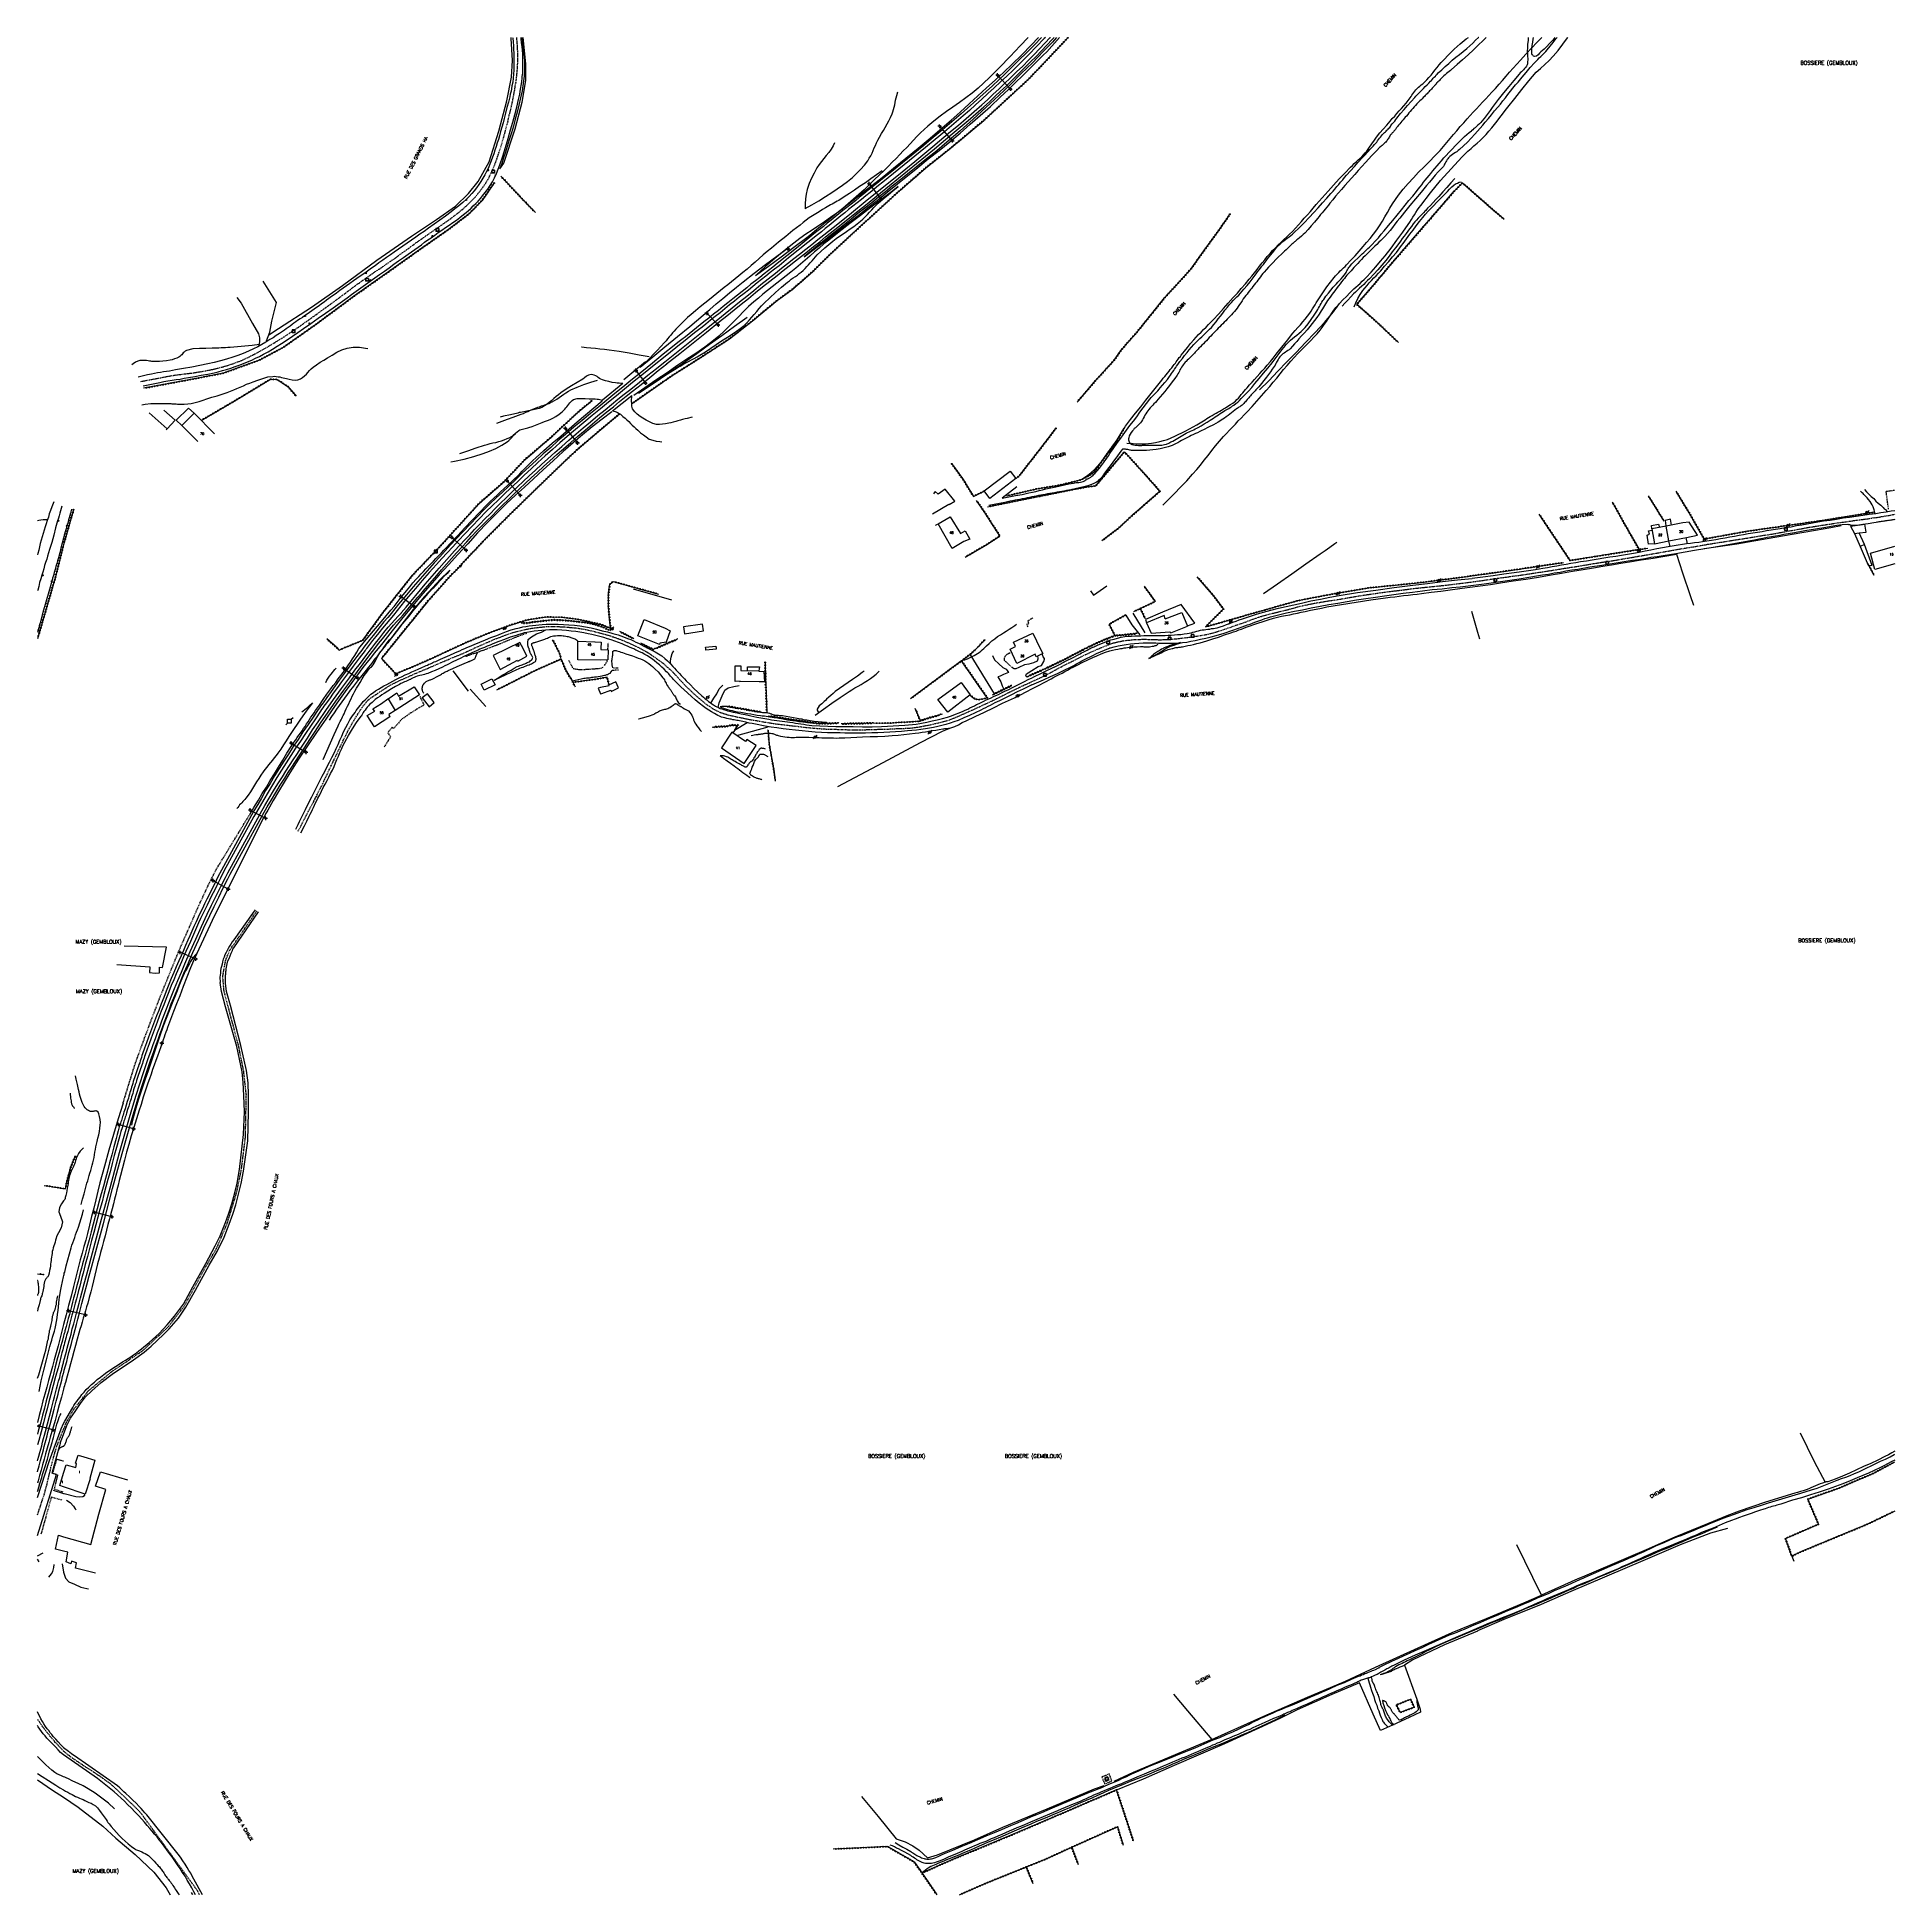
# Model space of a CAD drawing. Header units: millimetres. Extents: x 172000 to 173000, y 134000 to 135000.
import ezdxf
from ezdxf.enums import TextEntityAlignment as Align

# ---------------------------------------------------------------- set-up
doc = ezdxf.new("R2010")
doc.units = ezdxf.units.MM
doc.linetypes.add('DASHED', pattern=[0.75, 0.5, -0.25])
doc.layers.get('0').update_dxf_attribs({"linetype": 'CONTINUOUS'})
for name, color, linetype in [('W0001', 6, 'DASHED'), ('W0008', 7, 'CONTINUOUS'), ('W0017', 7, 'CONTINUOUS'), ('W0071', 7, 'CONTINUOUS'), ('W0101', 7, 'CONTINUOUS'), ('W0104', 1, 'CONTINUOUS'), ('W0112', 1, 'DASHED'), ('W0120', 7, 'CONTINUOUS'), ('W0211', 2, 'CONTINUOUS'), ('W0214', 2, 'CONTINUOUS'), ('W0220', 5, 'DASHED'), ('W0300', 7, 'CONTINUOUS'), ('W0303', 7, 'CONTINUOUS'), ('W0310', 3, 'CONTINUOUS'), ('W0322', 7, 'CONTINUOUS'), ('W0323', 7, 'CONTINUOUS'), ('W0330', 7, 'CONTINUOUS'), ('W0333', 7, 'CONTINUOUS'), ('W0401', 7, 'CONTINUOUS'), ('W0420', 7, 'CONTINUOUS'), ('W0473', 7, 'CONTINUOUS'), ('W0510', 5, 'CONTINUOUS'), ('W0515', 5, 'CONTINUOUS'), ('W0600', 7, 'CONTINUOUS'), ('W0610', 7, 'CONTINUOUS'), ('W0611', 7, 'CONTINUOUS'), ('W0700', 7, 'CONTINUOUS'), ('W0980', 7, 'CONTINUOUS'), ('W0989', 7, 'CONTINUOUS'), ('W0991', 7, 'CONTINUOUS'), ('W1102', 7, 'CONTINUOUS')]:
    doc.layers.add(name, color=color, linetype=linetype)
doc.styles.get("Standard").update_dxf_attribs({"font": 'romans.shx', "width": 0.85})

# ---------------------------------------------------------------- blocks, each defined once
blk = doc.blocks.new('T420')
for p, q in [((0.7, 0.7), (-0.8, 0.7)), ((-0.8, 0.7), (-0.8, -0.8)), ((0.7, 0.7), (0.7, -0.8)), ((0.7, -0.8), (-0.8, -0.8))]:
    blk.add_line(p, q)
blk.add_ellipse((0, 0), major_axis=(-0.53, 0.53), ratio=1, start_param=3.926991, end_param=10.210176)
blk = doc.blocks.new('T401')
for p, q in [((-0.3, 0.3), (0, 0.3)), ((-0.3, -0.25), (-0.3, 0.3)), ((-0.3, 0.15), (0, 0.15)), ((-0.3, 0), (0, 0)), ((0, 0.3), (0, -0.25)), ((-0.3, -0.15), (0, -0.15)), ((-0.3, -0.25), (-0.3, -0.3)), ((-0.3, -0.3), (0, -0.3)), ((0, -0.3), (0, -0.25))]:
    blk.add_line(p, q)
blk = doc.blocks.new('T610')
for p, q in [((-0.500001, 0), (-1.000002, 0)), ((0, 0.500001), (0, 1.000002)), ((0.500001, 0), (1.000002, 0)), ((0, -0.500001), (0, -1.000002))]:
    blk.add_line(p, q)
blk.add_ellipse((0, 0), major_axis=(-0.353554, 0.353554), ratio=1, start_param=3.926990817, end_param=10.2101761242)
blk = doc.blocks.new('T473')
for p, q in [((-0.166667, 0.166667), (0.166667, -0.166667)), ((-0.166667, -0.166667), (0.166667, 0.166667)), ((0.500001, 0.500001), (1.000002, 1.000002)), ((-1.000002, -1.000002), (-0.500001, -0.500001))]:
    blk.add_line(p, q)
blk.add_ellipse((0, 0), major_axis=(0.471405, 0.471405), ratio=1, start_param=5.4977871438, end_param=11.780972451)
blk = doc.blocks.new('T600')
for p, q in [((-0.999999, 0.999999), (0.999999, 0.999999)), ((-0.999999, -0.999999), (-0.999999, 0.999999)), ((0.999999, 0.999999), (1.999998, 1.999998)), ((0.999999, 0.999999), (0.999999, -0.999999)), ((-0.999999, -0.999999), (-1.999998, -1.999998)), ((0.999999, -0.999999), (-0.999999, -0.999999))]:
    blk.add_line(p, q)
blk = doc.blocks.new('t323o')
at = {"color": 0, "linetype": 'Continuous'}
for radius in [0.25, 0.15]:
    blk.add_circle((0, 0), radius, dxfattribs=at)
blk = doc.blocks.new('t310o')
at = {"color": 0, "linetype": 'Continuous'}
for centre, start, end in [((-0.5, 0.4), 216.8699, 323.1304), ((0.5, -0.4), 36.8699, 143.1303)]:
    blk.add_arc(centre, 0.625, start, end, dxfattribs=at)
blk = doc.blocks.new('t322o')
at = {"color": 0, "linetype": 'Continuous'}
for radius in [0.25, 0.15]:
    blk.add_circle((0, 0), radius, dxfattribs=at)
blk = doc.blocks.new('t220o')
at = {"color": 0, "linetype": 'Continuous'}
for p, q in [((-0.25, 0.25), (0.25, 0.25)), ((-0.25, -0.25), (0.25, -0.25))]:
    blk.add_line(p, q, dxfattribs=at)

msp = doc.modelspace()

# ---------------------------------------------------------------- linework, layer by layer
at = {"layer": 'W0001'}
for points in [[(172055.6, 134814.8), (172066.3, 134816.8), (172066.3, 134816.8), (172069.8, 134817.5), (172073.4, 134818.1), (172075.3, 134818.4), (172077.2, 134818.6), (172079.1, 134818.9), (172081.1, 134819.1), (172083, 134819.3), (172084.9, 134819.6), (172086.8, 134819.9), (172088.7, 134820.2), (172091.3, 134820.7), (172093.8, 134821.2), (172096.4, 134821.8), (172098.9, 134822.4), (172101.7, 134823.2), (172104.4, 134824.1), (172107.2, 134825.1), (172109.9, 134826.1), (172112.9, 134827.5), (172115.8, 134829), (172118.7, 134830.5), (172121.6, 134832.1), (172125.3, 134834.3), (172129, 134836.5), (172132.7, 134838.8), (172136.3, 134841.2), (172141.3, 134844.6), (172146.2, 134848.1), (172151.1, 134851.6), (172156, 134855.2), (172158.4, 134856.9), (172160.7, 134858.6), (172163, 134860.3), (172165.3, 134862), (172167.6, 134863.7), (172169.9, 134865.5), (172172.2, 134867.2), (172174.6, 134868.8), (172176.6, 134870.3), (172178.6, 134871.7), (172180.6, 134873.1), (172182.7, 134874.5), (172184.7, 134875.8), (172186.7, 134877.2), (172188.8, 134878.6), (172190.8, 134880), (172193.1, 134881.6), (172195.3, 134883.3), (172197.6, 134884.9), (172199.8, 134886.5), (172202.1, 134888.2), (172204.3, 134889.8), (172206.6, 134891.4), (172208.9, 134893), (172210.6, 134894.2), (172212.3, 134895.4), (172214, 134896.6), (172215.7, 134897.7), (172217.4, 134898.9), (172219.1, 134900.1), (172220.8, 134901.3), (172222.5, 134902.5), (172224.7, 134904.2), (172226.8, 134905.8), (172228.9, 134907.6), (172231, 134909.4), (172232.6, 134910.9), (172234.2, 134912.5), (172235.7, 134914.2), (172237.1, 134915.9), (172238.7, 134917.9), (172240.2, 134919.9), (172241.6, 134922.1), (172242.9, 134924.3), (172244.5, 134927.7), (172246, 134931.1), (172247.3, 134934.7), (172248.5, 134938.2), (172249.8, 134942.1), (172250.9, 134946), (172252, 134950), (172253, 134953.9), (172254, 134958.2), (172255.1, 134962.6), (172256, 134966.9), (172256.8, 134971.3), (172257.1, 134973.1), (172257.4, 134974.9), (172257.7, 134976.7), (172257.9, 134978.6), (172258.1, 134980.4), (172258.3, 134982.2), (172258.4, 134984.1), (172258.5, 134985.9), (172258.6, 134988.6), (172258.6, 134991.3), (172258.4, 134994), (172258.3, 134996.7), (172258, 134999.7), (172258, 135000)], [(172571.5, 134671), (172571.7, 134671.1), (172571.9, 134671.2), (172572.1, 134671.2), (172572.3, 134671.3), (172574.6, 134672.2), (172576.9, 134673.1), (172579.3, 134674), (172581.8, 134674.6), (172584.6, 134675.2), (172587.4, 134675.5), (172590.3, 134675.8), (172593.1, 134675.9), (172594.7, 134676), (172596.4, 134676), (172598, 134675.9), (172599.6, 134675.9), (172601.2, 134675.8), (172602.8, 134675.8), (172604.4, 134675.7), (172606, 134675.8), (172609.7, 134676), (172613.4, 134676.3), (172617.1, 134676.7), (172620.8, 134677.2), (172623.7, 134677.6), (172626.6, 134678.1), (172629.5, 134678.6), (172632.4, 134679.3), (172635.8, 134680.3), (172639.2, 134681.4), (172642.6, 134682.6), (172646, 134683.8), (172647.5, 134684.3), (172649.1, 134684.9), (172650.7, 134685.4), (172652.2, 134686), (172653.8, 134686.6), (172655.4, 134687.1), (172656.9, 134687.7), (172658.5, 134688.2), (172661.8, 134689.1), (172665.1, 134690), (172668.4, 134690.8), (172671.7, 134691.6), (172674.8, 134692.4), (172677.9, 134693.3), (172681, 134694), (172684.1, 134694.7), (172687.6, 134695.4), (172691.1, 134696), (172694.7, 134696.6), (172698.2, 134697.1), (172702.5, 134697.8), (172706.9, 134698.6), (172711.3, 134699.3), (172715.7, 134700), (172720.6, 134700.7), (172725.5, 134701.4), (172730.4, 134702), (172735.4, 134702.6), (172740.6, 134703.3), (172745.5, 134703.8), (172751.3, 134704.4), (172757.1, 134705), (172763, 134705.7), (172768.8, 134706.4), (172773.2, 134707), (172777.6, 134707.6), (172782.1, 134708.3), (172786.5, 134708.9), (172790.9, 134709.5), (172795.3, 134710.1), (172799.8, 134710.7), (172804.2, 134711.4), (172810.2, 134712.3), (172816.1, 134713.2), (172822.1, 134714.2), (172828.1, 134715.1), (172832.9, 134715.9), (172837.7, 134716.7), (172842.6, 134717.5), (172847.4, 134718.2), (172852.7, 134719.1), (172858, 134720), (172863.2, 134720.9), (172868.5, 134721.8), (172870.8, 134722.2), (172873, 134722.6), (172875.3, 134723), (172877.6, 134723.4), (172879.8, 134723.8), (172882.1, 134724.2), (172884.3, 134724.6), (172886.6, 134725), (172892.9, 134726), (172899.1, 134727.1), (172905.4, 134728.1), (172911.7, 134729.1), (172914.6, 134729.6), (172917.6, 134730), (172920.6, 134730.5), (172923.6, 134731), (172926.6, 134731.5), (172929.5, 134732), (172932.5, 134732.4), (172935.5, 134732.9), (172938.1, 134733.4), (172940.7, 134733.9), (172943.3, 134734.4), (172945.9, 134734.8), (172948.5, 134735.3), (172951.2, 134735.8), (172953.8, 134736.3), (172956.4, 134736.7), (172960.7, 134737.4), (172965, 134738), (172969.4, 134738.7), (172973.7, 134739.3), (172976.1, 134739.6), (172978.5, 134740), (172980.9, 134740.3), (172983.3, 134740.6), (172985.7, 134740.9), (172988.1, 134741.3), (172990.5, 134741.6), (172992.9, 134742), (172994.9, 134742.4), (172997, 134742.7), (172999, 134743.1), (173000, 134743.3)], [(172324.5, 134671), (172323.4, 134671.6), (172322.2, 134672.1), (172321.1, 134672.7), (172319.9, 134673.2), (172317.4, 134674.3), (172314.9, 134675.4), (172312.4, 134676.3), (172309.8, 134677.2), (172307.9, 134677.9), (172306, 134678.4), (172304, 134678.9), (172302.1, 134679.4), (172300.1, 134679.9), (172298.1, 134680.4), (172296, 134680.9), (172294, 134681.3), (172291.9, 134681.6), (172289.8, 134681.9), (172287.7, 134682.1), (172285.6, 134682.3), (172283.2, 134682.5), (172280.8, 134682.6), (172278.5, 134682.7), (172276.1, 134682.7), (172273.9, 134682.6), (172271.7, 134682.4), (172269.5, 134682.2), (172267.4, 134681.9), (172265.2, 134681.6), (172263, 134681.2), (172260.8, 134680.7), (172258.6, 134680.2), (172255.4, 134679.3), (172252.2, 134678.2), (172249, 134677), (172245.8, 134675.8), (172243.1, 134674.6), (172240.3, 134673.4), (172237.6, 134672.2), (172234.9, 134671)], [(172140.3, 134572.7), (172141.5, 134574.9), (172142, 134575.9), (172142.5, 134576.8), (172143.5, 134578.9), (172144.6, 134581), (172145.7, 134583.1), (172146.8, 134585.1), (172147.9, 134587.2), (172149, 134589.3), (172150.1, 134591.4), (172151.1, 134593.5), (172152.3, 134595.9), (172153.5, 134598.3), (172154.7, 134600.8), (172155.9, 134603.2), (172157, 134605.7), (172158.2, 134608.2), (172159.4, 134610.6), (172160.6, 134613.1), (172162.3, 134616.8), (172164.1, 134620.5), (172165.9, 134624.2), (172167.7, 134627.8), (172169, 134630), (172170.2, 134632.1), (172171.5, 134634.3), (172172.9, 134636.4), (172174, 134638.2), (172175.2, 134639.9), (172176.5, 134641.6), (172177.9, 134643.2), (172179.4, 134644.4), (172181, 134645.5), (172182.6, 134646.5), (172184.1, 134647.5), (172185.6, 134648.5), (172187.1, 134649.5), (172188.6, 134650.5), (172190.2, 134651.4), (172192.5, 134652.6), (172194.9, 134653.8), (172197.4, 134654.8), (172199.8, 134655.9), (172203.3, 134657.5), (172206.8, 134659), (172210.4, 134660.5), (172213.9, 134662), (172216, 134662.9), (172218.1, 134663.8), (172220.2, 134664.7), (172222.3, 134665.6), (172224.4, 134666.5), (172226.5, 134667.3), (172228.6, 134668.2), (172230.7, 134669.1), (172231.7, 134669.6), (172232.8, 134670.1), (172233.8, 134670.5), (172234.9, 134671)], [(172324.5, 134671), (172325.5, 134670.5), (172326.4, 134670), (172327.4, 134669.5), (172328.3, 134669), (172329, 134668.6), (172329.8, 134668), (172336.2, 134663.5), (172336.4, 134663.4), (172336.6, 134663.2), (172342.1, 134658.3), (172342.2, 134658.1), (172342.3, 134658), (172343.2, 134657.1), (172344.1, 134656.2), (172344.9, 134655.3), (172345.7, 134654.4), (172346.6, 134653.5), (172347.4, 134652.6), (172348.2, 134651.6), (172349.1, 134650.8), (172350.6, 134649.3), (172352.1, 134647.8), (172353.7, 134646.4), (172355.3, 134645), (172356.9, 134643.6), (172358.5, 134642.3), (172360.1, 134640.9), (172361.9, 134639.7), (172363.3, 134638.8), (172364.7, 134638), (172366.2, 134637.2), (172367.7, 134636.6), (172369.3, 134636), (172371, 134635.5), (172372.6, 134635.1), (172374.3, 134634.7), (172376.8, 134634.1), (172379.4, 134633.6), (172381.9, 134633.1), (172384.5, 134632.6), (172387.7, 134632.1), (172390.9, 134631.5), (172394.1, 134631), (172397.3, 134630.5), (172400.4, 134630.1), (172403.4, 134629.8), (172406.5, 134629.4), (172409.6, 134629.1), (172412.4, 134628.7), (172415.3, 134628.4), (172418.2, 134628.1), (172421.1, 134627.9), (172424.1, 134627.7), (172427.2, 134627.5), (172430.2, 134627.5), (172433.3, 134627.4), (172436.3, 134627.3), (172439.3, 134627.3), (172442.4, 134627.3), (172445.4, 134627.3), (172448.9, 134627.4), (172452.4, 134627.5), (172455.9, 134627.6), (172459.3, 134627.7), (172462.8, 134627.9), (172466.3, 134628), (172469.8, 134628.2), (172473.2, 134628.6), (172475.7, 134629), (172478.2, 134629.5), (172480.7, 134630), (172483.2, 134630.6), (172485.2, 134631), (172487.3, 134631.5), (172489.3, 134632.1), (172491.3, 134632.7), (172493.8, 134633.7), (172496.3, 134634.8), (172498.8, 134635.9), (172501.2, 134637), (172504, 134638.2), (172506.8, 134639.5), (172509.6, 134640.8), (172512.3, 134642.1), (172514.1, 134642.9), (172515.9, 134643.8), (172517.7, 134644.7), (172519.5, 134645.6), (172521.3, 134646.5), (172523, 134647.4), (172524.8, 134648.2), (172526.6, 134649.1), (172528.2, 134649.9), (172529.8, 134650.7), (172531.4, 134651.4), (172533.1, 134652.1), (172534.7, 134652.9), (172536.3, 134653.6), (172537.9, 134654.4), (172539.6, 134655.1), (172542.4, 134656.5), (172545.3, 134658), (172549, 134660), (172552.8, 134662), (172556.6, 134663.9), (172560.4, 134665.8), (172563.1, 134667.2), (172565.9, 134668.5), (172568.7, 134669.8), (172571.5, 134671)], [(172100.1, 134490.3), (172099.7, 134494.4), (172101.3, 134503.3), (172103.4, 134508.4), (172118.1, 134529.8), (172118.1, 134529.8)], [(172014, 134250.6), (172014, 134250.7), (172014.1, 134250.8), (172014.1, 134250.8), (172014.1, 134250.9), (172014.6, 134252.1), (172015.1, 134253.3), (172015.6, 134254.4), (172016.2, 134255.6), (172019.3, 134261.2), (172027.5, 134271.5), (172039.5, 134281.4), (172056.6, 134293), (172070.3, 134305.8), (172079.1, 134317.1), (172091.2, 134339.3), (172096.4, 134348.1), (172102, 134361.3), (172107, 134377.4), (172109.7, 134390.1), (172111.9, 134407.7), (172112.4, 134430.5), (172111, 134443.4), (172108.3, 134456.8), (172100.4, 134486.5), (172100.1, 134490.3)], [(172000, 134204.6), (172000.3, 134205.5), (172000.9, 134207.5), (172001.6, 134209.5), (172002.2, 134211.5), (172002.9, 134213.5), (172003.5, 134215.4), (172004.1, 134217.5), (172004.8, 134220), (172005.4, 134222.5), (172006, 134225.1), (172006.6, 134227.6), (172007.2, 134230.2), (172007.9, 134232.7), (172008.5, 134235.3), (172009.2, 134237.8), (172009.8, 134239.7), (172010.4, 134241.6), (172011.1, 134243.5), (172011.8, 134245.4), (172012.3, 134246.7), (172012.9, 134248), (172013.4, 134249.3), (172014, 134250.6)], [(172014, 134077.4), (172012.5, 134079), (172011, 134080.5), (172009.5, 134082.1), (172008.1, 134083.8), (172006.8, 134085.3), (172005.6, 134086.8), (172004.4, 134088.3), (172003.2, 134089.9), (172001.8, 134091.9), (172000.4, 134094), (172000, 134094.6)], [(172087.2, 134000), (172086.9, 134000.7), (172086.1, 134002.2), (172055.5, 134044.2), (172053, 134046.7), (172050.6, 134049.1), (172048.1, 134051.5), (172045.6, 134053.9), (172043.9, 134055.5), (172042.2, 134057.1), (172040.5, 134058.6), (172038.7, 134060.1), (172036.8, 134061.5), (172034.9, 134062.9), (172032.9, 134064.2), (172030.9, 134065.6), (172030.1, 134066.1), (172029.2, 134066.7), (172028.4, 134067.2), (172027.5, 134067.8), (172026.6, 134068.3), (172025.8, 134068.9), (172024.9, 134069.4), (172024.1, 134070), (172021.8, 134071.6), (172019.4, 134073.2), (172017.1, 134074.8), (172014.9, 134076.6), (172014.7, 134076.8), (172014.5, 134077), (172014.2, 134077.2), (172014, 134077.4)]]:
    msp.add_lwpolyline(points, dxfattribs=at)
at = {"layer": 'W0008'}
for points in [[(172255.7, 135000), (172255.8, 134999.6), (172256, 134997.6), (172256.2, 134995.5), (172256.3, 134993.5), (172256.4, 134991.5), (172256.5, 134989.2), (172256.5, 134986.9), (172256.5, 134984.6), (172256.4, 134982.3), (172256.2, 134980.2), (172256, 134978.1), (172255.8, 134976), (172255.4, 134973.9), (172255.2, 134972.4), (172254.9, 134971), (172254.5, 134969.5), (172254.2, 134968.1), (172253.5, 134965.1), (172252.7, 134962.2), (172252, 134959.3), (172251.2, 134956.3), (172250.6, 134954), (172250, 134951.7), (172249.3, 134949.4), (172248.7, 134947.1), (172248.1, 134945.1), (172247.5, 134943.2), (172246.9, 134941.2), (172246.2, 134939.3), (172245.6, 134937.4), (172245, 134935.5), (172244.3, 134933.6), (172243.5, 134931.7), (172242.9, 134930.3), (172242.3, 134928.8), (172241.5, 134927.4), (172240.8, 134926), (172239.8, 134924.3), (172238.7, 134922.5), (172237.5, 134920.8), (172236.3, 134919.1), (172235.1, 134917.5), (172233.8, 134916), (172232.4, 134914.4), (172230.9, 134913), (172228.9, 134911.2), (172226.8, 134909.4), (172224.7, 134907.8), (172222.6, 134906.1), (172219.6, 134903.8), (172216.6, 134901.6), (172213.5, 134899.4), (172210.5, 134897.3), (172208.2, 134895.6), (172205.9, 134894), (172203.6, 134892.4), (172201.3, 134890.8), (172199, 134889.2), (172196.6, 134887.6), (172194.3, 134886), (172192, 134884.4), (172190, 134882.9), (172187.9, 134881.5), (172185.9, 134880), (172183.8, 134878.6), (172181.7, 134877.1), (172179.7, 134875.7), (172177.6, 134874.2), (172175.6, 134872.8), (172173.7, 134871.5), (172171.9, 134870.2), (172170.1, 134868.9), (172168.2, 134867.6), (172166.4, 134866.3), (172164.6, 134865), (172162.7, 134863.7), (172160.9, 134862.4), (172159.6, 134861.5), (172158.2, 134860.5), (172156.9, 134859.5), (172155.6, 134858.5), (172154.3, 134857.5), (172152.9, 134856.5), (172151.6, 134855.5), (172150.2, 134854.6), (172149, 134853.7), (172147.7, 134852.8), (172146.4, 134851.9), (172145.1, 134851.1), (172143.8, 134850.2), (172142.6, 134849.3), (172141.3, 134848.5), (172140, 134847.6), (172139, 134846.9), (172138, 134846.1), (172137, 134845.4), (172136, 134844.6), (172134.9, 134843.9), (172133.9, 134843.2), (172132.9, 134842.4), (172131.9, 134841.7), (172130.2, 134840.6), (172128.5, 134839.5), (172126.8, 134838.3), (172125.1, 134837.3), (172122.9, 134836), (172120.7, 134834.7), (172118.5, 134833.5), (172116.2, 134832.3), (172113.5, 134831.1), (172110.7, 134829.9), (172107.9, 134828.8), (172105.1, 134827.8), (172101.7, 134826.8), (172098.4, 134825.9), (172095, 134825), (172091.6, 134824.2), (172087.3, 134823.3), (172083, 134822.5), (172078.6, 134821.7), (172074.3, 134821), (172072.7, 134820.7), (172071.1, 134820.4), (172069.4, 134820.2), (172067.8, 134820), (172066.2, 134819.7), (172064.5, 134819.4), (172062.9, 134819.1), (172061.3, 134818.8), (172059.1, 134818.3), (172057, 134817.8), (172054.2, 134817.1), (172054.2, 134817.1), (172054.2, 134817.1)], [(172056.9, 134812.5), (172056.9, 134812.5), (172056.9, 134812.5), (172065.8, 134814.3), (172065.8, 134814.3), (172065.8, 134814.3), (172065.8, 134814.3), (172068, 134814.7), (172070.2, 134815.1), (172072.4, 134815.4), (172074.6, 134815.8), (172076.8, 134816.1), (172079, 134816.5), (172081.2, 134816.9), (172084.7, 134817.5), (172088.1, 134818.1), (172091.6, 134818.7), (172095, 134819.4), (172097.3, 134820), (172099.6, 134820.6), (172101.8, 134821.3), (172104.1, 134822), (172106.4, 134822.8), (172108.6, 134823.6), (172110.9, 134824.5), (172113.1, 134825.4), (172115.3, 134826.3), (172117.4, 134827.3), (172119.5, 134828.3), (172121.6, 134829.4), (172124.1, 134830.8), (172126.5, 134832.2), (172129, 134833.7), (172131.4, 134835.3), (172134.4, 134837.2), (172137.3, 134839.2), (172140.2, 134841.2), (172143.1, 134843.3), (172147.1, 134846), (172151.1, 134848.8), (172155.1, 134851.6), (172159.1, 134854.5), (172161.6, 134856.2), (172164.1, 134858), (172166.6, 134859.8), (172169.1, 134861.6), (172171.5, 134863.4), (172174, 134865.2), (172176.5, 134867), (172179, 134868.7), (172181.6, 134870.6), (172184.1, 134872.4), (172186.7, 134874.2), (172189.3, 134876), (172191.9, 134877.9), (172194.4, 134879.7), (172197, 134881.5), (172199.6, 134883.3), (172201.4, 134884.6), (172203.1, 134885.9), (172204.9, 134887.1), (172206.7, 134888.4), (172208.4, 134889.7), (172210.2, 134891), (172212, 134892.2), (172213.8, 134893.5), (172215.7, 134894.9), (172217.7, 134896.2), (172219.6, 134897.6), (172221.6, 134898.9), (172223.6, 134900.3), (172225.5, 134901.7), (172227.4, 134903.1), (172229.3, 134904.6), (172230.7, 134905.7), (172232, 134906.9), (172233.4, 134908.1), (172234.6, 134909.3), (172235.9, 134910.6), (172237.2, 134911.9), (172238.4, 134913.3), (172239.5, 134914.7), (172241, 134916.5), (172242.4, 134918.4), (172243.7, 134920.3), (172244.9, 134922.3), (172246.1, 134924.5), (172247.1, 134926.8), (172248, 134929.1), (172248.8, 134931.4), (172250.5, 134936.1), (172251.9, 134940.8), (172253.3, 134945.6), (172254.6, 134950.3), (172255.8, 134954.4), (172257, 134958.4), (172258.1, 134962.5), (172259, 134966.6), (172259.6, 134969.4), (172260.1, 134972.2), (172260.6, 134975), (172260.9, 134977.9), (172261, 134978.9), (172261.1, 134979.9), (172261.2, 134981), (172261.2, 134982), (172261.2, 134983.1), (172261.3, 134984.1), (172261.3, 134985.2), (172261.3, 134986.2), (172261.3, 134987.9), (172261.2, 134989.6), (172261.2, 134991.3), (172261.1, 134993), (172260.9, 134995.1), (172260.6, 134997.1), (172260.4, 134999.2), (172260.3, 135000)], [(172013, 134747.6), (172013, 134747.6), (172013, 134747.6), (172013, 134747.6), (172012.4, 134745.2), (172012, 134743.8), (172011.6, 134742.5), (172011.2, 134741.1), (172010.8, 134739.8), (172009.7, 134735.9), (172008.7, 134732), (172007.6, 134728.1), (172006.4, 134724.3), (172005.9, 134722.5), (172005.4, 134720.8), (172004.9, 134719.1), (172004.3, 134717.4), (172003.8, 134715.7), (172003.3, 134713.9), (172002.8, 134712.2), (172002.3, 134710.5), (172001.7, 134708.5), (172001.1, 134706.5), (172000.6, 134704.4), (172000.1, 134702.4), (172000, 134702.1)], [(172018.3, 134746), (172018.3, 134746), (172018.3, 134746), (172018.3, 134746), (172018.3, 134746), (172017.7, 134743.8), (172017.4, 134742.6), (172017, 134741.4), (172016.7, 134740.3), (172016.6, 134739.9), (172016.5, 134739.5), (172016.4, 134739.1), (172016.3, 134738.7), (172016.2, 134738.3), (172016, 134737.9), (172015.9, 134737.6), (172015.8, 134737.2), (172015.4, 134735.5), (172014.9, 134733.8), (172014.4, 134732.1), (172014, 134730.4)], [(173000, 134745.2), (172998.1, 134744.9), (172995.3, 134744.5), (172992.5, 134744.1), (172989.7, 134743.6), (172986.2, 134743.1), (172982.7, 134742.6), (172979.2, 134742.1), (172975.6, 134741.6), (172972.1, 134741.1), (172968.6, 134740.5), (172965.1, 134740), (172961.5, 134739.5), (172958.6, 134739), (172955.7, 134738.5), (172952.8, 134738), (172949.9, 134737.5), (172947, 134737), (172944.1, 134736.4), (172941.2, 134735.9), (172938.3, 134735.4), (172935.8, 134735), (172933.4, 134734.7), (172930.9, 134734.3), (172928.5, 134733.9), (172926, 134733.5), (172923.5, 134733.1), (172921.1, 134732.7), (172918.6, 134732.3), (172916.1, 134731.9), (172913.7, 134731.4), (172911.2, 134731), (172908.7, 134730.5), (172906.2, 134730.1), (172903.7, 134729.6), (172901.2, 134729.2), (172898.7, 134728.8), (172896.5, 134728.5), (172894.4, 134728.1), (172892.2, 134727.9), (172890, 134727.6), (172887.8, 134727.3), (172885.6, 134727), (172883.4, 134726.7), (172881.2, 134726.3), (172878, 134725.8), (172874.9, 134725.2), (172871.8, 134724.6), (172868.6, 134724), (172865.5, 134723.4), (172862.4, 134722.7), (172859.2, 134722.1), (172856.1, 134721.6), (172852.9, 134721.1), (172849.7, 134720.5), (172846.6, 134720.1), (172843.4, 134719.6), (172840.2, 134719.1), (172837, 134718.6), (172833.9, 134718.1), (172830.7, 134717.6), (172828.2, 134717.2), (172825.6, 134716.7), (172823.1, 134716.3), (172820.5, 134715.8), (172818, 134715.4), (172815.5, 134714.9), (172812.9, 134714.5), (172810.4, 134714), (172806.6, 134713.4), (172802.7, 134712.9), (172798.9, 134712.3), (172795.1, 134711.8), (172789.4, 134711), (172783.8, 134710.2), (172778.2, 134709.4), (172772.5, 134708.7)], [(172761.5, 134703.8), (172765.9, 134704.3), (172770.2, 134704.8), (172774.6, 134705.3), (172778.9, 134705.9), (172785.2, 134706.7), (172791.4, 134707.6), (172797.7, 134708.6), (172804, 134709.6), (172807.1, 134710.1), (172810.3, 134710.6), (172813.5, 134711.1), (172816.6, 134711.7), (172819.8, 134712.2), (172822.9, 134712.8), (172826.1, 134713.3), (172829.3, 134713.8), (172835.8, 134714.9), (172842.3, 134715.9), (172848.8, 134717), (172855.3, 134718), (172858.7, 134718.5), (172862, 134719), (172865.3, 134719.5), (172868.7, 134720.1), (172872, 134720.6), (172875.3, 134721.1), (172878.7, 134721.6), (172882, 134722.2), (172892.1, 134723.9), (172902.1, 134725.6), (172912.2, 134727.4), (172922.2, 134729.2), (172924.5, 134729.6), (172926.8, 134730), (172929, 134730.5), (172931.3, 134730.9), (172933.5, 134731.3), (172935.8, 134731.7), (172938, 134732.1), (172940.3, 134732.5), (172945.9, 134733.5), (172951.6, 134734.5), (172957.2, 134735.4), (172962.9, 134736.3), (172965.8, 134736.8), (172968.8, 134737.4), (172971.7, 134737.8), (172974.7, 134737.9), (172975, 134737.8), (172975.2, 134737.8), (172975.4, 134737.7), (172975.7, 134737.7), (172975.9, 134737.6), (172976.1, 134737.5), (172976.3, 134737.5), (172976.6, 134737.4), (172979.6, 134737.5), (172982.7, 134737.9), (172985.7, 134738.4), (172988.7, 134738.9), (172991, 134739.2), (172993.3, 134739.6), (172995.6, 134739.9), (172997.9, 134740.3), (173000, 134740.7)], [(172014, 134730.4), (172013.3, 134727.8), (172012.6, 134725.1), (172011.9, 134722.5), (172011.2, 134719.8), (172010.7, 134718.3), (172010.3, 134716.7), (172009.8, 134715.1), (172009.4, 134713.5), (172008.9, 134712), (172008.5, 134710.4), (172008.1, 134708.8), (172007.6, 134707.3), (172006, 134701.6), (172004.4, 134696), (172002.9, 134690.4), (172001.3, 134684.8), (172001.2, 134684.3), (172001.1, 134683.7), (172000.9, 134683.2), (172000.8, 134682.7), (172000.7, 134682.1), (172000.5, 134681.6), (172000.4, 134681), (172000.3, 134680.5), (172000, 134679.6)], [(172566.8, 134671), (172567.3, 134671.3), (172567.8, 134671.5), (172568.4, 134671.8), (172568.9, 134672), (172571.1, 134673), (172573.3, 134673.9), (172575.5, 134674.8), (172577.8, 134675.6), (172579.7, 134676.1), (172581.5, 134676.6), (172583.4, 134677.1), (172585.4, 134677.4), (172587.2, 134677.6), (172589, 134677.7), (172590.8, 134677.8), (172592.5, 134677.9), (172594.1, 134677.9), (172595.7, 134678), (172597.3, 134678), (172598.8, 134678), (172600.5, 134678.1), (172602.1, 134678.1), (172603.8, 134678.1), (172605.4, 134678.1), (172607.1, 134678.1), (172608.8, 134678.2), (172610.4, 134678.2), (172612.1, 134678.3), (172613.8, 134678.5), (172615.6, 134678.6), (172617.3, 134678.9), (172619, 134679.1), (172620.1, 134679.3), (172621.1, 134679.5), (172622.1, 134679.8), (172623.1, 134680), (172624.1, 134680.3), (172625.1, 134680.5), (172626.1, 134680.8), (172627.1, 134681), (172628.1, 134681.1), (172629.1, 134681.3), (172630.1, 134681.4), (172631.1, 134681.5), (172632.1, 134681.7), (172633.1, 134681.8), (172634.1, 134682), (172635.1, 134682.2), (172636.8, 134682.7), (172638.6, 134683.3), (172640.2, 134683.9), (172641.9, 134684.5), (172643.6, 134685.2), (172645.3, 134685.8), (172647, 134686.4), (172648.7, 134687), (172652.5, 134688.3), (172656.3, 134689.5), (172660.1, 134690.6), (172664, 134691.7), (172668.1, 134692.7), (172672.2, 134693.7), (172676.4, 134694.6), (172680.6, 134695.5), (172685.6, 134696.6), (172690.7, 134697.6), (172695.7, 134698.6), (172700.8, 134699.5), (172710.7, 134701.1), (172720.6, 134702.5), (172730.5, 134703.9), (172740.4, 134705.2), (172748.4, 134706.1), (172756.4, 134707.1), (172764.5, 134707.9), (172772.5, 134708.7)], [(172576.6, 134671), (172576.8, 134671.1), (172577.1, 134671.2), (172577.3, 134671.3), (172577.6, 134671.3), (172579.7, 134671.9), (172581.8, 134672.4), (172584, 134672.8), (172586.1, 134673.2), (172588.4, 134673.5), (172590.6, 134673.7), (172592.9, 134673.9), (172595.2, 134674.1), (172596.6, 134674.1), (172597.9, 134674.1), (172599.3, 134674.1), (172600.7, 134674), (172602.1, 134674), (172603.5, 134673.9), (172604.9, 134673.9), (172606.3, 134673.9), (172608.2, 134673.9), (172610.2, 134673.8), (172612.2, 134673.8), (172614.1, 134673.9), (172616.4, 134674.2), (172618.7, 134674.5), (172621, 134674.9), (172623.3, 134675.4), (172626.1, 134676), (172629, 134676.6), (172631.8, 134677.3), (172634.6, 134678), (172638.8, 134679.3), (172643, 134680.7), (172647.2, 134682.2), (172651.4, 134683.7), (172652.9, 134684.2), (172654.5, 134684.8), (172656, 134685.4), (172657.6, 134685.9), (172659.2, 134686.5), (172660.7, 134687.1), (172662.3, 134687.6), (172663.9, 134688.1), (172668.2, 134689.2), (172672.5, 134690.2), (172676.8, 134691.1), (172681.1, 134691.9), (172685.8, 134692.9), (172690.5, 134693.8), (172695.3, 134694.7), (172700, 134695.5), (172705.1, 134696.4), (172710.1, 134697.2), (172715.2, 134698), (172720.3, 134698.7), (172725.3, 134699.4), (172730.3, 134700.1), (172735.3, 134700.8), (172740.3, 134701.4), (172745.6, 134702), (172750.9, 134702.7), (172756.2, 134703.2), (172761.5, 134703.8)], [(172230, 134671), (172231.2, 134671.6), (172232.5, 134672.1), (172233.8, 134672.7), (172235.1, 134673.2), (172238.1, 134674.5), (172241.1, 134675.7), (172244.1, 134677), (172247.2, 134678.1), (172249.8, 134679.1), (172252.4, 134680.1), (172255, 134681), (172257.7, 134681.8), (172259.4, 134682.2), (172261.2, 134682.6), (172262.9, 134682.9), (172264.7, 134683.2), (172266.4, 134683.4), (172268.2, 134683.6), (172269.9, 134683.8), (172271.7, 134684), (172273.9, 134684.1), (172276, 134684.1), (172278.1, 134684.1), (172280.3, 134684.1), (172283.2, 134684), (172286.1, 134683.8), (172289, 134683.6), (172291.9, 134683.2), (172295, 134682.7), (172298, 134682.1), (172301, 134681.4), (172304, 134680.6), (172306.9, 134679.9), (172309.7, 134679.1), (172312.6, 134678.3), (172315.4, 134677.3), (172316.8, 134676.8), (172318.1, 134676.3), (172319.5, 134675.8), (172320.8, 134675.2), (172322.2, 134674.5), (172323.5, 134673.9), (172324.8, 134673.2), (172326.1, 134672.5), (172326.8, 134672.1), (172327.6, 134671.7), (172328.3, 134671.4), (172329, 134671)], [(172320.5, 134671), (172319, 134671.6), (172317.6, 134672.3), (172316.1, 134672.9), (172314.7, 134673.5), (172312.7, 134674.2), (172310.8, 134675), (172308.8, 134675.7), (172306.8, 134676.3), (172304.8, 134676.9), (172302.7, 134677.5), (172300.6, 134678.1), (172298.5, 134678.6), (172296.4, 134679), (172294.2, 134679.4), (172292, 134679.8), (172289.8, 134680.1), (172287.3, 134680.4), (172284.8, 134680.7), (172282.2, 134680.9), (172279.7, 134681), (172275.6, 134681), (172271.5, 134680.7), (172267.4, 134680.3), (172263.4, 134679.7), (172261.9, 134679.4), (172260.5, 134679), (172259.1, 134678.6), (172257.6, 134678.1), (172254.5, 134677.1), (172251.4, 134675.9), (172248.3, 134674.7), (172245.2, 134673.5), (172243.7, 134672.9), (172242.1, 134672.3), (172240.6, 134671.6), (172239.1, 134671)], [(172139, 134573.7), (172139, 134573.7), (172139, 134573.7), (172139, 134573.7), (172140.3, 134576.2), (172141, 134577.8), (172141.7, 134579.3), (172142.5, 134580.8), (172144.2, 134584.3), (172145.9, 134587.8), (172147.7, 134591.2), (172149.4, 134594.7), (172150.7, 134597.2), (172152, 134599.8), (172153.3, 134602.3), (172154.6, 134604.8), (172155.9, 134607.4), (172157.2, 134609.9), (172158.5, 134612.4), (172159.8, 134615), (172160.8, 134617.2), (172161.8, 134619.4), (172162.8, 134621.7), (172163.8, 134623.9), (172164.8, 134626.1), (172165.9, 134628.4), (172167, 134630.5), (172168.2, 134632.7), (172168.9, 134633.7), (172169.6, 134634.7), (172170.3, 134635.7), (172171, 134636.6), (172171.6, 134637.6), (172172.3, 134638.5), (172172.9, 134639.4), (172173.6, 134640.3), (172174.5, 134641.4), (172175.3, 134642.4), (172176.3, 134643.4), (172177.2, 134644.3), (172178.4, 134645.4), (172179.5, 134646.4), (172180.8, 134647.3), (172182, 134648.2), (172183.5, 134649.2), (172185, 134650), (172186.5, 134650.9), (172188, 134651.7), (172189.6, 134652.6), (172191.3, 134653.5), (172192.9, 134654.4), (172194.6, 134655.2), (172196.3, 134656), (172198, 134656.8), (172199.8, 134657.6), (172201.5, 134658.4), (172203.3, 134659.2), (172205, 134659.9), (172206.8, 134660.7), (172208.5, 134661.5), (172209.3, 134661.8), (172210, 134662.1), (172210.7, 134662.5), (172211.5, 134662.8), (172212.2, 134663.1), (172212.9, 134663.4), (172213.6, 134663.8), (172214.4, 134664.1), (172216.9, 134665.2), (172219.5, 134666.4), (172222, 134667.5), (172224.6, 134668.7), (172225.9, 134669.2), (172227.3, 134669.8), (172228.6, 134670.4), (172230, 134671)], [(172239.1, 134671), (172238.2, 134670.6), (172237.3, 134670.2), (172236.4, 134669.8), (172235.5, 134669.4), (172233.5, 134668.5), (172231.5, 134667.6), (172229.5, 134666.7), (172227.5, 134665.7), (172226.3, 134665.1), (172225.2, 134664.6), (172224, 134664), (172222.8, 134663.4), (172221.6, 134662.8), (172220.5, 134662.2), (172219.3, 134661.6), (172218.1, 134661), (172216.1, 134660.1), (172214.1, 134659.2), (172212.1, 134658.4), (172210.1, 134657.6), (172209.3, 134657.4), (172208.4, 134657.1), (172207.6, 134656.9), (172206.8, 134656.7), (172205.9, 134656.5), (172205.1, 134656.3), (172204.3, 134656.1), (172203.5, 134655.8), (172203.1, 134655.6), (172202.7, 134655.4), (172202.3, 134655.2), (172201.9, 134655), (172201.5, 134654.8), (172201.2, 134654.6), (172200.8, 134654.4), (172200.4, 134654.3), (172199.7, 134653.9), (172199, 134653.6), (172198.3, 134653.3), (172197.6, 134653), (172196.9, 134652.7), (172196.2, 134652.4), (172195.5, 134652.1), (172194.8, 134651.7), (172192.7, 134650.6), (172190.6, 134649.3), (172188.6, 134648), (172186.6, 134646.8), (172185.4, 134646), (172184.2, 134645.2), (172183, 134644.4), (172181.8, 134643.5), (172181.5, 134643.3), (172181.3, 134643.1), (172181.1, 134642.8), (172180.8, 134642.6), (172180.1, 134642), (172179.5, 134641.4), (172178.8, 134640.8), (172178.2, 134640.1), (172177.5, 134639.4), (172176.9, 134638.7), (172176.3, 134637.9), (172175.7, 134637.1), (172175.3, 134636.5), (172174.9, 134635.8), (172174.6, 134635.2), (172174.2, 134634.5)], [(172530.6, 134649.2), (172527.5, 134647.7), (172524.3, 134646.1), (172521.1, 134644.5), (172518, 134642.9), (172516.7, 134642.3), (172515.4, 134641.7), (172514.2, 134641), (172512.9, 134640.4), (172511.7, 134639.7), (172510.4, 134639.1), (172509.1, 134638.5), (172507.9, 134637.8), (172504.8, 134636.4), (172501.8, 134635), (172498.7, 134633.6), (172495.6, 134632.3), (172493.4, 134631.5), (172491.3, 134630.8), (172489.1, 134630.1), (172486.9, 134629.5), (172484.7, 134629), (172482.4, 134628.5), (172480.2, 134628.1), (172478, 134627.7), (172475.6, 134627.4), (172473.2, 134627.1), (172470.8, 134626.8), (172468.3, 134626.6), (172465.2, 134626.3), (172462, 134626.1), (172458.9, 134625.9), (172455.7, 134625.8), (172452.4, 134625.7), (172449.1, 134625.6), (172445.7, 134625.5), (172442.4, 134625.5), (172439.8, 134625.5), (172437.2, 134625.5), (172434.7, 134625.5), (172432.1, 134625.6), (172428.7, 134625.6), (172425.3, 134625.7), (172422, 134625.8), (172418.6, 134626), (172415.1, 134626.3), (172411.6, 134626.6), (172408.1, 134627), (172404.6, 134627.4), (172401.4, 134627.8), (172398.1, 134628.3), (172394.9, 134628.7), (172391.7, 134629.2), (172390, 134629.6), (172388.3, 134629.9), (172386.6, 134630.2), (172384.8, 134630.6), (172383.1, 134630.9), (172381.4, 134631.3), (172379.7, 134631.7), (172378, 134632), (172377.3, 134632.2), (172376.5, 134632.3), (172375.8, 134632.5), (172375, 134632.6), (172374.3, 134632.7), (172373.5, 134632.9), (172372.8, 134633), (172372, 134633.2), (172371.1, 134633.4), (172370.1, 134633.6), (172369.1, 134633.8), (172368.2, 134634.1), (172367.2, 134634.5), (172366.2, 134635), (172365.3, 134635.5), (172364.4, 134636), (172362.9, 134636.9), (172361.4, 134637.8), (172360, 134638.7), (172358.6, 134639.7), (172356.3, 134641.5), (172354.1, 134643.3), (172352, 134645.2), (172349.9, 134647.1), (172348.1, 134648.8), (172346.3, 134650.4), (172344.6, 134652.2), (172342.8, 134653.9), (172342.3, 134654.5), (172341.8, 134655), (172341.3, 134655.6), (172340.8, 134656.2), (172340.3, 134656.8), (172339.8, 134657.4), (172339.3, 134658), (172338.7, 134658.5), (172337.4, 134659.8), (172336.1, 134661), (172334.8, 134662.2), (172333.4, 134663.3), (172332.2, 134664.3), (172331, 134665.2), (172329.7, 134666.1), (172328.4, 134667), (172327, 134667.8), (172325.6, 134668.6), (172324.1, 134669.3), (172322.6, 134670), (172322.1, 134670.2), (172321.5, 134670.5), (172321, 134670.8), (172320.5, 134671)], [(172329, 134671), (172330.8, 134670.1), (172332.6, 134669.2), (172334.4, 134668.1), (172336.1, 134667), (172337.7, 134665.7), (172339.2, 134664.3), (172340.7, 134662.8), (172342.1, 134661.3), (172343, 134660.4), (172343.9, 134659.4), (172344.8, 134658.5), (172345.7, 134657.5), (172346.6, 134656.5), (172347.5, 134655.5), (172348.4, 134654.6), (172349.3, 134653.6), (172351.3, 134651.6), (172353.4, 134649.5), (172355.5, 134647.5), (172357.6, 134645.6), (172358.5, 134644.8), (172359.4, 134644), (172360.3, 134643.3), (172361.2, 134642.5), (172362.1, 134641.9), (172363.1, 134641.2), (172364, 134640.6), (172365, 134640), (172365.8, 134639.6), (172366.7, 134639.2), (172367.5, 134638.8), (172368.4, 134638.5), (172369.4, 134638.1), (172370.5, 134637.8), (172371.5, 134637.5), (172372.6, 134637.2), (172374.6, 134636.7), (172376.7, 134636.3), (172378.8, 134635.9), (172380.9, 134635.5), (172384.1, 134634.8), (172387.3, 134634.1), (172390.5, 134633.5), (172393.7, 134632.9), (172395.1, 134632.7), (172396.6, 134632.5), (172398, 134632.3), (172399.4, 134632.1), (172400.9, 134631.9), (172402.3, 134631.7), (172403.7, 134631.5), (172405.1, 134631.3), (172406.6, 134631.1), (172408.1, 134630.9), (172409.6, 134630.6), (172411, 134630.4), (172412.5, 134630.2), (172414, 134630), (172415.4, 134629.8), (172416.9, 134629.6), (172421.2, 134629.3), (172425.5, 134629.2), (172429.8, 134629.1), (172434.1, 134629.1), (172439.1, 134629), (172444.2, 134628.9), (172449.3, 134628.9), (172454.4, 134629), (172457.6, 134629.2), (172460.7, 134629.3), (172463.8, 134629.6), (172467, 134629.8), (172469, 134630), (172471, 134630.1), (172473, 134630.3), (172475, 134630.6), (172476, 134630.8), (172476.9, 134631), (172477.9, 134631.2), (172478.8, 134631.4), (172481.6, 134632), (172484.4, 134632.6), (172487.2, 134633.3), (172490, 134634.1), (172492.1, 134634.8), (172494.2, 134635.6), (172496.2, 134636.4), (172498.3, 134637.3), (172499.5, 134637.8), (172500.8, 134638.4), (172502, 134639), (172503.2, 134639.6), (172504.4, 134640.2), (172505.6, 134640.8), (172506.9, 134641.4), (172508.1, 134642), (172509.4, 134642.6), (172510.7, 134643.3), (172512.1, 134643.9), (172513.4, 134644.5), (172514.7, 134645.1), (172516, 134645.7), (172517.3, 134646.3), (172518.6, 134647), (172520.8, 134648), (172522.9, 134649), (172525, 134650.1), (172527.1, 134651.1), (172529.2, 134652.2), (172531.3, 134653.2), (172533.4, 134654.3), (172535.5, 134655.3)], [(172541.6, 134654.2), (172545.3, 134655.9), (172549.1, 134657.6), (172552.8, 134659.4), (172556.5, 134661.2), (172557.9, 134661.9), (172559.4, 134662.7), (172560.8, 134663.5), (172562.3, 134664.3), (172563.7, 134665.1), (172565.2, 134665.9), (172566.7, 134666.6), (172568.1, 134667.3), (172570.2, 134668.3), (172572.3, 134669.3), (172574.4, 134670.2), (172576.6, 134671)], [(172547.3, 134660.9), (172550.6, 134662.6), (172553.9, 134664.3), (172557.2, 134666), (172560.6, 134667.8), (172561.3, 134668.2), (172562.1, 134668.6), (172562.9, 134669), (172563.7, 134669.4), (172564.4, 134669.8), (172565.2, 134670.2), (172566, 134670.6), (172566.8, 134671)], [(172535.3, 134651.4), (172541.6, 134654.2)], [(172547.3, 134660.9), (172535.5, 134655.3)], [(172535.3, 134651.4), (172530.6, 134649.2)], [(172141.7, 134571.8), (172141.7, 134571.8), (172141.7, 134571.8), (172143.8, 134575.6), (172145, 134578.1), (172146.2, 134580.7), (172146.8, 134581.9), (172147.4, 134583.1), (172148, 134584.3), (172148.6, 134585.5), (172149.1, 134586.7), (172149.7, 134588), (172150.3, 134589.2), (172150.9, 134590.4), (172151.9, 134592.3), (172152.8, 134594.2), (172153.8, 134596.1), (172154.9, 134598), (172155.9, 134599.9), (172156.8, 134601.8), (172157.8, 134603.7), (172158.8, 134605.6), (172159.6, 134607.5), (172160.4, 134609.4), (172161.2, 134611.2), (172162, 134613.1), (172162.8, 134615), (172163.6, 134616.9), (172164.4, 134618.7), (172165.4, 134620.6), (172167.4, 134624.2), (172169.5, 134627.7), (172171.8, 134631.2), (172174.2, 134634.5)], [(172014, 134247.8), (172015.8, 134252.6), (172017.8, 134256.6), (172020.2, 134260.3), (172023.1, 134264.6), (172025.8, 134268.1), (172029.2, 134271.3), (172034.2, 134275.9), (172040.2, 134280.4), (172051.6, 134288.1), (172057.3, 134292.1), (172061.1, 134295.4), (172067.8, 134301.7), (172070.9, 134304.8), (172075.9, 134310.5), (172079.9, 134316.4), (172085.1, 134325.6), (172092.4, 134339), (172096.9, 134346.8), (172100.5, 134354.1), (172103.2, 134361), (172105.2, 134366.5), (172106.7, 134371.5), (172108, 134376.5), (172109.6, 134382.9), (172110.8, 134389.7), (172113.2, 134406), (172113.5, 134421.3), (172113.6, 134430.5), (172113.3, 134437.2), (172112.4, 134443.8), (172109.5, 134457.2), (172103.8, 134478.9), (172101.7, 134486.4), (172101.2, 134490.9), (172101.1, 134491.6), (172101.1, 134492.3), (172101.1, 134493), (172101.1, 134493.7), (172101.1, 134494.2), (172101.2, 134494.7), (172101.2, 134495.2), (172101.3, 134495.7), (172101.3, 134496.2), (172101.4, 134496.7), (172101.4, 134497.2), (172101.5, 134497.7), (172101.6, 134498.6), (172101.7, 134499.5), (172101.9, 134500.4), (172102.1, 134501.3), (172102.5, 134502.8), (172103.1, 134504.2), (172103.7, 134505.6), (172104.3, 134507), (172104.6, 134507.7), (172104.9, 134508.4), (172105.2, 134509.1), (172105.6, 134509.8), (172119, 134529.2), (172119, 134529.2), (172119, 134529.2)], [(172117.2, 134530.4), (172117.2, 134530.4), (172117.2, 134530.4), (172115.8, 134528.4), (172105.6, 134514.1), (172104.8, 134513), (172104, 134511.8), (172103.3, 134510.7), (172102.6, 134509.5), (172102, 134508.4), (172101.5, 134507.3), (172100.9, 134506.1), (172100.5, 134504.9), (172100, 134503.7), (172099.6, 134502.4), (172099.3, 134501.1), (172099, 134499.8), (172098.7, 134498.7), (172098.5, 134497.5), (172098.4, 134496.3), (172098.3, 134495.1), (172098.2, 134494.1), (172098.2, 134493.1), (172098.3, 134492.1), (172098.3, 134491.2)], [(172014, 134253.7), (172014.7, 134255.1), (172018.9, 134262.4), (172019.6, 134263.5), (172020.3, 134264.6), (172021.1, 134265.6), (172021.9, 134266.6), (172022.9, 134268), (172023.9, 134269.4), (172025, 134270.7), (172026.2, 134272), (172027.6, 134273.4), (172029.1, 134274.8), (172030.6, 134276.1), (172032.1, 134277.4), (172033.8, 134278.8), (172035.6, 134280.1), (172037.3, 134281.4), (172039.2, 134282.7), (172040.5, 134283.6), (172041.9, 134284.5), (172043.3, 134285.4), (172044.7, 134286.2), (172046.1, 134287.1), (172047.4, 134287.9), (172048.8, 134288.8), (172050.2, 134289.7), (172051.7, 134290.7), (172053.2, 134291.8), (172054.6, 134292.9), (172056, 134294), (172060.1, 134297.4), (172065.4, 134302.2), (172069.7, 134306.8), (172073.8, 134311.5), (172078.5, 134318), (172083.5, 134327.3), (172090.5, 134339.9), (172095.6, 134349.4), (172098.3, 134354.8), (172101.2, 134361.9), (172103, 134367), (172104.6, 134372.1), (172106.2, 134377.9), (172107.4, 134383.1), (172108.8, 134390.6), (172110.9, 134409.4), (172111.4, 134421.6), (172111, 134430.3), (172110.7, 134437.3), (172110.2, 134443.1), (172107.2, 134456.7), (172101.2, 134478.1), (172099.1, 134486.3), (172098.3, 134491.2)], [(172000, 134214), (172006.4, 134233.8), (172012.7, 134250.9), (172014, 134253.7)], [(172000, 134193.5), (172010.1, 134226.3), (172007.8, 134227.1), (172011.9, 134242.1)], [(172012.2, 134243.2), (172011.9, 134242.1)], [(172012.2, 134243.2), (172014, 134247.8)], [(172009.6, 134234.8), (172010.3, 134234.5)], [(172014, 134079.4), (172012.5, 134080.7), (172011.1, 134082.3), (172009.8, 134083.8), (172008.4, 134085.3), (172007.6, 134086.3), (172006.8, 134087.3), (172006, 134088.4), (172005.2, 134089.4), (172004.3, 134090.7), (172003.4, 134092), (172002.6, 134093.4), (172001.8, 134094.8), (172000, 134098.6)], [(172014, 134075.4), (172012.4, 134076.7), (172011, 134078.1), (172009.6, 134079.6), (172008.2, 134081.1), (172007.1, 134082.2), (172006, 134083.3), (172005, 134084.4), (172004, 134085.6), (172003, 134086.7), (172002.1, 134087.9), (172001.2, 134089.2), (172000.3, 134090.5), (172000, 134091.1)], [(172014, 134079.4), (172016.6, 134077.3)], [(172085, 134000), (172084.1, 134001.7), (172083, 134003.8), (172081.8, 134005.9), (172080.6, 134007.9), (172079.4, 134010), (172078.1, 134012), (172076.7, 134014.1), (172075.3, 134016.2), (172073.9, 134018.3), (172072.4, 134020.4), (172071, 134022.3), (172069.6, 134024.3), (172068.2, 134026.2), (172066.7, 134028.1), (172065.5, 134029.6), (172064.3, 134031.2), (172063, 134032.7), (172061.7, 134034.2), (172060.4, 134035.8), (172059, 134037.4), (172057.6, 134039.1), (172056.2, 134040.7), (172054.3, 134042.7), (172052.4, 134044.7), (172050.5, 134046.7), (172048.5, 134048.7), (172046.8, 134050.4), (172045, 134052.1), (172043.1, 134053.8), (172041.2, 134055.4), (172032.3, 134062.6), (172014, 134075.4), (172014, 134075.4), (172014, 134075.4), (172014, 134075.4), (172014, 134075.4), (172014, 134075.4), (172014, 134075.4), (172014, 134075.4), (172014, 134075.4)], [(172088.8, 134000), (172084.2, 134008.5), (172083.3, 134010.1), (172082.5, 134011.6), (172081.5, 134013.1), (172080.6, 134014.7), (172079.4, 134016.5), (172078.2, 134018.4), (172077, 134020.2), (172075.7, 134021.9), (172058.8, 134043), (172057.8, 134044.2), (172056.8, 134045.3), (172055.7, 134046.4), (172054.7, 134047.5), (172053, 134049.3), (172051.2, 134051), (172049.4, 134052.8), (172047.6, 134054.5), (172046.5, 134055.5), (172045.4, 134056.6), (172044.3, 134057.6), (172043.1, 134058.6), (172019.8, 134074.9), (172019, 134075.4), (172018.2, 134076), (172017.4, 134076.6), (172016.6, 134077.3)]]:
    msp.add_lwpolyline(points, dxfattribs=at)
at = {"layer": 'W0017'}
for points in [[(172879.1, 134726), (172878.3, 134728.8)], [(172888.4, 134727.4), (172887.6, 134730.7)], [(172593.6, 134678.3), (172589.3, 134683.7), (172586.1, 134688.9)], [(172589.8, 134690), (172596.2, 134679.5)], [(172264.3, 134676), (172265.9, 134677.3), (172268.7, 134678.9), (172271.3, 134679.8), (172273.7, 134681)], [(172340.7, 134662.9), (172340.7, 134664.3), (172341.1, 134666.3), (172341.6, 134668.3), (172342.6, 134669.7)], [(172514.1, 134667.3), (172515.3, 134664.9), (172517.5, 134662.8), (172519.8, 134660.8), (172521.5, 134659.8), (172522, 134659.1), (172522.7, 134658.1)], [(172538.4, 134666.9), (172538.6, 134665.9), (172538.6, 134665.2), (172538.2, 134664.2), (172536.3, 134663.3), (172533.7, 134662.6), (172531.3, 134662.2), (172528.3, 134660.8), (172526.8, 134660), (172525.8, 134660), (172525.4, 134660.3), (172525.3, 134660.4), (172524.4, 134660.9)], [(172532.5, 134655.7), (172532.1, 134656.6), (172532.5, 134657.4), (172533.4, 134658), (172535.4, 134659.2), (172538.7, 134661.3), (172540.6, 134661.9), (172541.8, 134664.1), (172542.1, 134665.2), (172542.2, 134665.7), (172541.5, 134666.5), (172541.3, 134667), (172540.9, 134668.1)], [(172522.7, 134658.1), (172520.1, 134657), (172518.3, 134656.2), (172517, 134655.8)], [(172517, 134655.8), (172518.6, 134653.1), (172519.4, 134651), (172520.3, 134649.1)], [(172362.5, 134641.6), (172364.1, 134644.2), (172365.7, 134646.6), (172367, 134649.3), (172368.9, 134651.3)], [(172366.4, 134639.3), (172367, 134641.8), (172368.6, 134645.5), (172370.1, 134648.5), (172371.9, 134649.8), (172374.8, 134650.6), (172377.7, 134651.1)], [(172375.3, 134627), (172382, 134631.2)], [(172376.5, 134624.1), (172393.4, 134628.9)], [(172008.4, 134217.8), (172014, 134216.1)], [(172014, 134216.1), (172014.3, 134216.1), (172020.6, 134214.5), (172022.8, 134214.3), (172024.3, 134214.5), (172025.2, 134215), (172025.6, 134215.5)], [(172015.6, 134212.4), (172017.5, 134211.2), (172019.4, 134209.3), (172020.3, 134207.8), (172020.7, 134207.3)], [(172006, 134171), (172007.5, 134172.8), (172008.2, 134174.1), (172008.7, 134176.2), (172009, 134177.9)], [(172013.2, 134178.2), (172014, 134173.7), (172014, 134173.7)], [(172014, 134173.7), (172014.8, 134171)], [(172014.8, 134171), (172015, 134170.5), (172016.8, 134168.6), (172019.8, 134167.2), (172023.2, 134165.6), (172026.5, 134164.9), (172027.5, 134164.7)]]:
    msp.add_lwpolyline(points, dxfattribs=at)
at = {"layer": 'W0071'}
for points in [[(172519.4, 134752), (172523, 134752.6), (172526.6, 134753.3), (172530.2, 134754), (172533.8, 134754.8), (172535.6, 134755.2), (172537.4, 134755.6), (172539.2, 134756), (172541, 134756.4), (172542.8, 134756.9), (172544.6, 134757.3), (172546.4, 134757.7), (172548.2, 134758.1), (172550.6, 134758.6), (172553, 134759.1), (172555.3, 134759.6), (172557.7, 134760), (172558.5, 134760.2), (172559.2, 134760.3), (172560, 134760.3), (172560.7, 134760.4), (172561.5, 134760.5), (172562.2, 134760.7), (172563, 134760.9), (172563.7, 134761.2), (172563.8, 134761.3), (172563.9, 134761.4), (172564, 134761.5), (172564.1, 134761.5), (172564.2, 134761.6), (172564.3, 134761.7), (172564.4, 134761.8), (172564.5, 134761.9), (172564.8, 134762.1), (172565.1, 134762.3), (172565.5, 134762.4), (172565.8, 134762.6), (172566.1, 134762.8), (172566.5, 134762.9), (172566.8, 134763.1), (172567.1, 134763.3), (172567.7, 134763.8), (172568.3, 134764.3), (172568.8, 134764.8), (172569.3, 134765.3), (172570.5, 134766.7), (172571.7, 134768.1), (172572.8, 134769.6), (172573.9, 134771), (172574.6, 134772), (172575.3, 134773), (172576, 134774), (172576.7, 134775), (172577.4, 134776), (172578, 134777), (172578.7, 134778), (172579.4, 134779), (172580.7, 134780.8), (172582, 134782.6), (172583.2, 134784.3), (172584.5, 134786.1), (172586.3, 134788.6), (172588.1, 134791), (172590, 134793.4), (172591.8, 134795.8), (172593.5, 134798.2), (172595.3, 134800.6), (172597.1, 134803), (172598.9, 134805.3), (172599.6, 134806.1), (172600.3, 134806.8), (172601, 134807.6), (172601.7, 134808.3), (172602.4, 134809.1), (172603.1, 134809.8), (172603.8, 134810.6), (172604.5, 134811.3), (172605.7, 134812.8), (172607, 134814.3), (172608.3, 134815.8), (172609.5, 134817.4), (172610, 134818.2), (172610.6, 134819), (172611.1, 134819.8), (172611.7, 134820.6), (172612.2, 134821.4), (172612.8, 134822.3), (172613.3, 134823.1), (172613.9, 134823.9), (172615.1, 134825.5), (172616.4, 134827.2), (172617.6, 134828.8), (172618.9, 134830.4), (172620.1, 134831.8), (172621.3, 134833.2), (172622.6, 134834.6), (172623.8, 134836), (172624.8, 134837), (172625.8, 134838), (172626.9, 134838.9), (172627.9, 134839.9), (172629, 134840.9), (172630, 134841.9), (172631, 134842.9), (172632, 134843.9), (172633.3, 134845.4), (172634.5, 134846.9), (172635.7, 134848.5), (172636.9, 134850), (172638.1, 134851.6), (172639.3, 134853.2), (172640.6, 134854.7), (172641.8, 134856.2), (172642.8, 134857.3), (172643.7, 134858.3), (172644.7, 134859.3), (172645.7, 134860.3), (172646.7, 134861.3), (172647.6, 134862.3), (172648.6, 134863.4), (172649.5, 134864.4), (172651.3, 134866.4), (172652.9, 134868.5), (172654.5, 134870.6), (172656.2, 134872.7), (172656.9, 134873.8), (172657.7, 134874.8), (172658.5, 134875.8), (172659.2, 134876.8), (172660, 134877.8), (172660.8, 134878.8), (172661.5, 134879.8), (172662.3, 134880.8), (172664, 134882.9), (172665.6, 134884.9), (172667.3, 134887), (172669.2, 134888.9), (172670, 134889.7), (172671, 134890.5), (172671.9, 134891.2), (172672.8, 134891.9), (172673.8, 134892.6), (172674.7, 134893.3), (172675.7, 134894.1), (172676.5, 134894.9), (172679.3, 134897.5), (172682, 134900.2), (172684.6, 134903), (172687.2, 134905.8), (172689.5, 134908.3), (172691.8, 134910.9), (172694.1, 134913.4), (172696.4, 134916), (172697.5, 134917.2), (172698.5, 134918.4), (172699.6, 134919.7), (172700.6, 134920.9), (172701.6, 134922.1), (172702.7, 134923.4), (172703.7, 134924.6), (172704.8, 134925.8), (172706.9, 134928.2), (172709, 134930.5), (172711.1, 134932.8), (172713.2, 134935.1), (172714, 134936.1), (172714.9, 134937), (172715.7, 134937.8), (172716.6, 134938.7), (172717.4, 134939.6), (172718.3, 134940.5), (172719.1, 134941.5), (172719.9, 134942.4), (172720.5, 134943.1), (172721, 134943.7), (172721.5, 134944.4), (172722, 134945.1), (172722.6, 134945.8), (172723.1, 134946.4), (172723.6, 134947.1), (172724.2, 134947.7), (172724.5, 134948.1), (172724.9, 134948.5), (172725.3, 134948.9), (172725.7, 134949.2), (172726.1, 134949.6), (172726.5, 134950), (172726.9, 134950.3), (172727.2, 134950.7), (172727.6, 134951.2), (172728, 134951.6), (172728.4, 134952.1), (172728.7, 134952.6), (172729.4, 134953.4), (172730, 134954.2), (172730.7, 134955), (172731.3, 134955.8), (172731.9, 134956.6), (172732.6, 134957.4), (172733.2, 134958.2), (172733.9, 134959), (172735.8, 134961.2), (172737.6, 134963.4), (172739.6, 134965.6), (172741.5, 134967.7), (172742.1, 134968.3), (172742.7, 134969), (172743.3, 134969.6), (172743.9, 134970.2), (172744.5, 134970.8), (172745.1, 134971.4), (172745.7, 134972), (172746.3, 134972.6), (172747.2, 134973.6), (172748.1, 134974.5), (172749, 134975.4), (172749.9, 134976.4), (172750.5, 134976.9), (172751, 134977.5), (172751.5, 134978.1), (172752, 134978.6), (172752.6, 134979.2), (172753.1, 134979.8), (172753.6, 134980.3), (172754.2, 134980.9), (172756, 134982.6), (172757.9, 134984.3), (172759.8, 134986), (172761.7, 134987.7), (172763.6, 134989.3), (172765.6, 134990.9), (172767.5, 134992.5), (172769.5, 134994)], [(172773.2, 134993.4), (172770.3, 134990.7), (172767.3, 134988), (172764.3, 134985.4), (172761.3, 134982.8), (172760.7, 134982.2), (172760, 134981.6), (172759.3, 134981.1), (172758.6, 134980.5), (172757.9, 134979.9), (172757.2, 134979.3), (172756.5, 134978.7), (172755.9, 134978.1), (172755.5, 134977.7), (172755.1, 134977.3), (172754.8, 134976.9), (172754.4, 134976.5), (172754, 134976.1), (172753.7, 134975.7), (172753.3, 134975.3), (172753, 134974.9), (172752.7, 134974.6), (172752.5, 134974.3), (172752.2, 134974.1), (172751.9, 134973.8), (172751.7, 134973.5), (172751.4, 134973.2), (172751.2, 134973), (172750.9, 134972.7), (172750.5, 134972.2), (172750, 134971.7), (172749.5, 134971.2), (172749.1, 134970.7), (172748.6, 134970.2), (172748.2, 134969.7), (172747.7, 134969.2), (172747.2, 134968.7), (172746.7, 134968.2), (172746.1, 134967.6), (172745.5, 134967), (172744.9, 134966.5), (172744.3, 134965.9), (172743.7, 134965.4), (172743.2, 134964.8), (172742.6, 134964.2), (172741.9, 134963.4), (172741.2, 134962.6), (172740.5, 134961.8), (172739.8, 134961), (172739.1, 134960.2), (172738.4, 134959.4), (172737.7, 134958.6), (172737.1, 134957.7), (172736.4, 134957), (172735.8, 134956.3), (172735.2, 134955.6), (172734.6, 134954.9), (172734, 134954.2), (172733.4, 134953.5), (172732.8, 134952.8), (172732.2, 134952.1), (172732, 134951.8), (172731.8, 134951.6), (172731.7, 134951.3), (172731.5, 134951.1), (172731.3, 134950.8), (172731.1, 134950.5), (172731, 134950.3), (172730.8, 134950), (172730.5, 134949.7), (172730.3, 134949.5), (172730, 134949.2), (172729.7, 134948.9), (172729.4, 134948.6), (172729.2, 134948.3), (172728.9, 134948), (172728.7, 134947.7), (172728.3, 134947.3), (172728, 134946.8), (172727.8, 134946.4), (172727.5, 134945.9), (172727.2, 134945.4), (172726.9, 134945), (172726.6, 134944.5), (172726.3, 134944.1), (172725.9, 134943.6), (172725.4, 134943.2), (172724.9, 134942.7), (172724.5, 134942.3), (172724, 134941.9), (172723.5, 134941.5), (172723, 134941.1), (172722.5, 134940.7), (172721.1, 134939.2), (172719.6, 134937.7), (172718.2, 134936.2), (172716.8, 134934.7), (172714.9, 134932.6), (172713, 134930.5), (172711.1, 134928.4), (172709.2, 134926.2), (172707.4, 134924.2), (172705.7, 134922.2), (172703.9, 134920.2), (172702.1, 134918.2), (172700.5, 134916.3), (172698.9, 134914.5), (172697.4, 134912.6), (172695.8, 134910.7), (172695, 134909.7), (172694.1, 134908.7), (172693.3, 134907.6), (172692.5, 134906.6), (172691.7, 134905.6), (172690.8, 134904.6), (172690, 134903.6), (172689.2, 134902.6), (172687.5, 134900.6), (172685.8, 134898.6), (172684.1, 134896.6), (172682.4, 134894.7), (172681.5, 134893.9), (172680.5, 134893), (172679.5, 134892.2), (172678.6, 134891.4), (172678.1, 134891), (172677.7, 134890.6), (172677.2, 134890.2), (172676.8, 134889.9), (172676.3, 134889.5), (172675.9, 134889.1), (172675.4, 134888.7), (172675, 134888.3), (172674.1, 134887.5), (172673.1, 134886.6), (172672.2, 134885.7), (172671.3, 134884.9), (172669.8, 134883.4), (172668.2, 134881.9), (172666.7, 134880.4), (172665.2, 134878.8), (172664, 134877.6), (172662.8, 134876.3), (172661.6, 134875.1), (172660.4, 134873.7), (172659.7, 134872.9), (172659, 134872), (172658.4, 134871.2), (172657.7, 134870.3), (172657.1, 134869.4), (172656.4, 134868.5), (172655.8, 134867.7), (172655.1, 134866.8), (172654.4, 134866), (172653.8, 134865.1), (172653.1, 134864.3), (172652.5, 134863.5), (172651.8, 134862.6), (172651.2, 134861.8), (172650.5, 134861), (172649.9, 134860.1), (172649.2, 134859.2), (172648.5, 134858.2), (172647.9, 134857.2), (172647.2, 134856.2), (172646.5, 134855.2), (172645.8, 134854.3), (172645.1, 134853.3), (172644.4, 134852.4), (172643.6, 134851.5), (172642.9, 134850.7), (172642.1, 134849.9), (172641.3, 134849.1), (172640.5, 134848.3), (172639.7, 134847.5), (172638.9, 134846.7), (172638.1, 134845.9), (172637.3, 134845.1), (172636.5, 134844.2), (172635.7, 134843.4), (172634.9, 134842.6), (172634.1, 134841.7), (172633.3, 134840.9), (172632.5, 134840), (172631.7, 134839.2), (172630.9, 134838.4), (172630.1, 134837.5), (172629.3, 134836.7), (172628.5, 134835.9), (172627.7, 134835.1), (172626.9, 134834.3), (172626.1, 134833.5), (172625.3, 134832.7), (172624.8, 134832.1), (172624.3, 134831.6), (172623.8, 134831.1), (172623.3, 134830.6), (172622.9, 134830), (172622.4, 134829.5), (172621.9, 134829), (172621.4, 134828.5), (172620.8, 134827.9), (172620.2, 134827.3), (172619.6, 134826.8), (172619, 134826.2), (172618.5, 134825.6), (172617.9, 134825.1), (172617.3, 134824.5), (172616.8, 134823.8), (172616.4, 134823.2), (172615.9, 134822.5), (172615.5, 134821.8), (172615.1, 134821.1), (172614.8, 134820.3), (172614.4, 134819.6), (172614, 134818.9), (172613.6, 134818.2), (172612.3, 134816.3), (172610.9, 134814.5), (172609.5, 134812.7), (172608.1, 134810.9), (172606.9, 134809.4), (172605.7, 134807.9), (172604.5, 134806.5), (172603.2, 134805), (172602.6, 134804.3), (172601.9, 134803.5), (172601.1, 134802.8), (172600.4, 134802), (172599.7, 134801.3), (172599, 134800.5), (172598.4, 134799.7), (172597.7, 134798.9), (172597.2, 134798.2), (172596.7, 134797.4), (172596.2, 134796.6), (172595.8, 134795.8), (172595.3, 134794.9), (172594.9, 134794.1), (172594.4, 134793.3), (172593.8, 134792.6), (172593.3, 134792), (172592.8, 134791.4), (172592.2, 134790.9), (172591.6, 134790.4), (172591.1, 134789.9), (172590.5, 134789.4), (172590, 134788.8), (172589.5, 134788.2), (172588.9, 134787.3), (172588.3, 134786.4), (172587.8, 134785.5), (172587.5, 134784.4), (172587.4, 134783.9), (172587.4, 134783.3), (172587.6, 134782.8), (172587.8, 134782.3), (172588, 134781.8), (172588.4, 134781.5), (172588.8, 134781.1), (172589.2, 134780.9), (172590.1, 134780.6), (172590.9, 134780.4), (172591.8, 134780.4), (172592.7, 134780.3), (172593.1, 134780.3), (172593.5, 134780.3), (172593.8, 134780.3), (172594.2, 134780.3), (172594.6, 134780.3), (172595, 134780.4), (172595.4, 134780.4), (172595.8, 134780.4), (172596.5, 134780.4), (172597.2, 134780.4), (172598, 134780.4), (172598.7, 134780.4), (172599.4, 134780.4), (172600.1, 134780.4), (172600.8, 134780.4), (172601.5, 134780.5), (172602.8, 134780.5), (172604.1, 134780.5), (172605.4, 134780.5), (172606.7, 134780.8), (172607.9, 134781.1), (172609.1, 134781.6), (172610.2, 134782.2), (172611.3, 134782.7), (172612.2, 134783.2), (172613.1, 134783.7), (172614, 134784.2), (172614.9, 134784.8), (172615.7, 134785.3), (172616.6, 134785.9), (172617.5, 134786.4), (172618.4, 134786.9), (172619.2, 134787.3), (172620, 134787.7), (172620.8, 134788.1), (172621.6, 134788.4), (172622.5, 134788.8), (172623.3, 134789.2), (172624.1, 134789.6), (172624.9, 134790), (172626.5, 134790.9), (172628.2, 134791.9), (172629.7, 134792.9), (172631.3, 134794), (172632.2, 134794.5), (172633.2, 134795.1), (172634.1, 134795.7), (172635, 134796.3), (172635.9, 134796.9), (172636.8, 134797.5), (172637.7, 134798.1), (172638.6, 134798.7), (172639.3, 134799.1), (172640, 134799.5), (172640.7, 134799.9), (172641.4, 134800.3), (172642.1, 134800.7), (172642.8, 134801.1), (172643.4, 134801.6), (172644.1, 134802), (172645.1, 134802.9), (172646.2, 134803.7), (172647.1, 134804.6), (172648.1, 134805.6), (172650, 134807.5), (172651.9, 134809.5), (172653.7, 134811.6), (172655.4, 134813.6), (172657.8, 134816.4), (172660.1, 134819.2), (172662.4, 134822), (172664.7, 134824.9), (172665.8, 134826.3), (172666.8, 134827.7), (172667.9, 134829.1), (172669, 134830.5), (172670, 134831.9), (172671.2, 134833.3), (172672.3, 134834.6), (172673.5, 134835.9), (172674.6, 134837), (172675.7, 134838), (172676.8, 134838.9), (172678, 134839.8), (172679.2, 134840.8), (172680.3, 134841.7), (172681.4, 134842.7), (172682.5, 134843.8), (172684.2, 134845.9), (172685.8, 134848.1), (172687.3, 134850.4), (172688.8, 134852.7), (172689.3, 134853.5), (172689.7, 134854.3), (172690.2, 134855.1), (172690.6, 134855.9), (172691.1, 134856.7), (172691.5, 134857.5), (172692, 134858.3), (172692.5, 134859), (172693.7, 134860.7), (172695, 134862.3), (172696.3, 134863.9), (172697.6, 134865.5), (172698.4, 134866.5), (172699.3, 134867.4), (172700.1, 134868.3), (172701, 134869.2), (172701.8, 134870.1), (172702.7, 134871.1), (172703.5, 134872), (172704.2, 134873), (172704.5, 134873.4), (172704.8, 134873.9), (172705, 134874.3), (172705.3, 134874.8), (172705.5, 134875.2), (172705.7, 134875.6), (172706, 134876.1), (172706.3, 134876.5), (172707.7, 134878.2), (172709.3, 134879.7), (172710.9, 134881.2), (172712.5, 134882.8), (172713.2, 134883.5), (172714, 134884.2), (172714.8, 134884.9), (172715.6, 134885.6), (172716.3, 134886.4), (172717.1, 134887.1), (172717.8, 134887.8), (172718.6, 134888.6), (172720.2, 134890.4), (172721.9, 134892.2), (172723.4, 134894.1), (172725, 134895.9), (172727.4, 134898.7), (172729.7, 134901.5), (172732, 134904.4), (172734.4, 134907.2), (172736.4, 134909.7), (172738.4, 134912.2), (172740.5, 134914.6), (172742.5, 134917.1), (172743.4, 134918.3), (172744.4, 134919.5), (172745.3, 134920.7), (172746.3, 134922), (172747.2, 134923.2), (172748.2, 134924.4), (172749.2, 134925.6), (172750.1, 134926.7), (172751.2, 134928.1), (172752.3, 134929.4), (172753.5, 134930.8), (172754.6, 134932.1), (172755.9, 134933.6), (172757.2, 134935.1), (172758.5, 134936.5), (172759.8, 134938), (172761.6, 134939.9), (172763.4, 134941.8), (172765.2, 134943.7), (172767.1, 134945.5), (172768.3, 134946.6), (172769.6, 134947.7), (172770.8, 134948.8), (172772.1, 134949.8)], [(172776, 135000), (172775.9, 134999.9), (172774.3, 134998.5), (172772.7, 134997), (172771.1, 134995.5), (172769.5, 134994)], [(172802.6, 135000), (172802.5, 134998.4), (172802.3, 134996.4), (172802.2, 134994.5), (172802.1, 134992.5), (172802.1, 134991.9), (172802.2, 134991.3), (172802.2, 134990.7), (172802.3, 134990.1), (172802.3, 134989.5), (172802.4, 134988.9), (172802.4, 134988.3), (172802.4, 134987.7), (172802.3, 134987.1), (172802.3, 134986.5), (172802.2, 134985.8), (172802, 134985.2), (172801.6, 134984.5), (172801.1, 134983.8), (172800.6, 134983.2), (172800, 134982.6), (172799.5, 134982.1), (172798.9, 134981.5), (172798.3, 134980.9), (172797.8, 134980.3), (172794.9, 134976.9), (172792.1, 134973.5), (172789.2, 134970.1), (172786.4, 134966.6), (172785.3, 134965.2), (172784.2, 134963.7), (172783.2, 134962.2), (172782.1, 134960.7), (172781.1, 134959.3), (172780, 134957.8), (172778.9, 134956.4), (172777.7, 134955), (172777, 134954.2), (172776.3, 134953.4), (172775.5, 134952.7), (172774.7, 134952), (172774.1, 134951.4), (172773.4, 134950.9), (172772.8, 134950.3), (172772.1, 134949.8)], [(172773.2, 134993.4), (172775.7, 134995.9), (172778.3, 134998.4), (172779.9, 135000)], [(172773.9, 134948), (172775.3, 134949.6), (172776.7, 134951.1), (172778.1, 134952.7), (172779.4, 134954.3), (172781.2, 134956.3), (172782.8, 134958.4), (172784.5, 134960.4), (172786.2, 134962.4), (172787.6, 134964.1), (172788.9, 134965.8), (172790.3, 134967.5), (172791.6, 134969.2), (172793, 134971), (172794.3, 134972.7), (172795.7, 134974.4), (172797.1, 134976), (172799.3, 134978.6), (172801.5, 134981.2), (172803.7, 134983.8), (172806, 134986.3), (172806.8, 134987.2), (172807.7, 134988.1), (172808.5, 134989), (172809.4, 134989.8), (172810.3, 134990.7), (172811.1, 134991.6), (172812, 134992.5), (172812.8, 134993.4), (172814.4, 134995.3), (172816, 134997.2), (172817.5, 134999.2), (172818.1, 135000)], [(172816.9, 135000), (172816.5, 134999.4), (172815.6, 134998.3), (172814.1, 134996.7), (172812.6, 134995.1), (172811.1, 134993.6), (172809.4, 134992.2), (172808.7, 134991.5), (172808, 134990.7), (172807, 134990), (172805.9, 134989.8), (172805.5, 134989.9), (172805.2, 134990.1), (172805, 134990.4), (172804.8, 134990.7), (172804.6, 134991.1), (172804.6, 134991.6), (172804.6, 134992), (172804.6, 134992.5), (172804.6, 134994.1), (172804.8, 134995.7), (172805, 134997.4), (172805.2, 134999), (172805.4, 135000)], [(172773.9, 134948), (172771.9, 134945.8), (172769.9, 134943.7), (172767.8, 134941.6), (172765.6, 134939.7), (172764.9, 134939.1), (172764.2, 134938.5), (172763.4, 134938), (172762.6, 134937.5), (172761.8, 134937), (172761.1, 134936.5), (172760.4, 134935.9), (172759.7, 134935.2), (172759.3, 134934.7), (172758.9, 134934.2), (172758.6, 134933.6), (172758.2, 134933), (172757.9, 134932.4), (172757.6, 134931.8), (172757.3, 134931.2), (172756.9, 134930.6), (172756.6, 134930.2), (172756.3, 134929.8), (172755.9, 134929.5), (172755.5, 134929.1), (172755.2, 134928.7), (172754.8, 134928.4), (172754.5, 134928), (172754.1, 134927.6), (172752.5, 134925.8), (172751, 134924), (172749.5, 134922.1), (172747.9, 134920.3), (172744.9, 134916.7), (172741.9, 134913.1), (172738.9, 134909.5), (172736, 134905.9), (172734.7, 134904.3), (172733.4, 134902.7), (172732.1, 134901), (172730.8, 134899.4), (172729.5, 134897.7), (172728.2, 134896.1), (172726.8, 134894.5), (172725.4, 134892.9), (172724.4, 134891.8), (172723.3, 134890.7), (172722.2, 134889.7), (172721.1, 134888.6), (172720, 134887.6), (172718.9, 134886.5), (172717.8, 134885.5), (172716.7, 134884.4), (172715.7, 134883.4), (172714.8, 134882.5), (172713.8, 134881.5), (172712.8, 134880.5), (172711.8, 134879.4), (172710.8, 134878.3), (172709.8, 134877.2), (172708.7, 134876.1), (172708, 134875.2), (172707.2, 134874.4), (172706.5, 134873.6), (172705.7, 134872.8), (172705, 134872), (172704.3, 134871.2), (172703.6, 134870.3), (172702.9, 134869.5), (172702.1, 134868.5), (172701.3, 134867.4), (172700.5, 134866.3), (172699.7, 134865.3), (172698.4, 134863.6), (172697.1, 134861.8), (172695.9, 134860.1), (172694.6, 134858.4), (172694, 134857.5), (172693.4, 134856.6), (172692.9, 134855.6), (172692.3, 134854.7), (172691.8, 134853.8), (172691.2, 134852.9), (172690.6, 134852), (172690, 134851.1), (172688.8, 134849.3), (172687.6, 134847.6), (172686.3, 134846), (172685, 134844.3), (172683.6, 134842.6), (172682.1, 134841), (172680.6, 134839.3), (172679.1, 134837.7), (172678, 134836.3), (172676.8, 134835), (172675.7, 134833.7), (172674.4, 134832.4), (172673.8, 134831.9), (172673.2, 134831.4), (172672.5, 134831), (172671.9, 134830.6), (172671.2, 134830.1), (172670.5, 134829.7), (172669.9, 134829.2), (172669.4, 134828.6), (172668.8, 134828), (172668.3, 134827.3), (172667.9, 134826.6), (172667.5, 134825.8), (172667.1, 134825.1), (172666.7, 134824.4), (172666.3, 134823.6), (172665.8, 134822.9), (172664.8, 134821.4), (172663.8, 134820), (172662.8, 134818.5), (172661.7, 134817.1), (172660.3, 134815.3), (172658.9, 134813.6), (172657.5, 134811.9), (172656, 134810.2), (172655.6, 134809.7), (172655.2, 134809.3), (172654.7, 134808.8), (172654.3, 134808.4), (172653.8, 134807.9), (172653.4, 134807.5), (172653, 134807), (172652.6, 134806.5), (172652.1, 134806), (172651.7, 134805.5), (172651.2, 134805), (172650.8, 134804.4), (172650.4, 134803.9), (172649.9, 134803.4), (172649.4, 134802.9), (172648.9, 134802.4), (172648.5, 134802.1), (172648.1, 134801.7), (172647.7, 134801.4), (172647.3, 134801.2), (172646.8, 134800.9), (172646.4, 134800.6), (172645.9, 134800.3), (172645.5, 134800), (172644.6, 134799.3), (172643.7, 134798.6), (172642.8, 134797.9), (172641.9, 134797.1), (172641, 134796.4), (172640, 134795.7), (172639.1, 134795), (172638.1, 134794.4), (172635.6, 134792.8), (172633.1, 134791.4), (172630.5, 134790.1), (172627.8, 134788.8), (172626.8, 134788.3), (172625.7, 134787.8), (172624.6, 134787.2), (172623.5, 134786.7), (172622.3, 134786.2), (172621.2, 134785.7), (172620.2, 134785.2), (172619.1, 134784.7), (172618, 134784.1), (172617, 134783.6), (172616, 134783), (172615, 134782.4), (172614, 134781.8), (172613, 134781.3), (172611.9, 134780.8), (172610.9, 134780.3), (172608.8, 134779.6), (172606.6, 134779), (172604.5, 134778.5), (172602.3, 134778.1), (172600.5, 134777.9), (172598.8, 134777.8), (172597, 134777.7), (172595.3, 134777.7), (172593.8, 134777.6), (172592.4, 134777.6), (172590.9, 134777.6), (172589.5, 134777.6), (172589, 134777.7), (172588.5, 134777.8), (172588.1, 134777.8), (172587.6, 134777.9), (172587.1, 134778.1), (172586.7, 134778.1), (172586.2, 134778.2), (172585.7, 134778.3), (172585.3, 134778.4), (172584.9, 134778.4), (172584.5, 134778.4), (172584.1, 134778.4)], [(172763.1, 134924.1), (172760.9, 134921.7), (172758.8, 134919.2), (172756.6, 134916.8), (172754.4, 134914.4), (172752.9, 134912.8), (172751.5, 134911.2), (172749.9, 134909.6), (172748.4, 134908), (172747.9, 134907.4), (172747.4, 134906.9), (172746.9, 134906.4), (172746.4, 134905.8), (172745.8, 134905.3), (172745.3, 134904.7), (172744.8, 134904.2), (172744.3, 134903.6), (172743.4, 134902.7), (172742.5, 134901.7), (172741.6, 134900.7), (172740.7, 134899.6), (172739.7, 134898.3), (172738.7, 134897), (172737.7, 134895.7), (172736.8, 134894.4), (172735.8, 134893.1), (172734.8, 134891.8), (172733.9, 134890.4), (172732.9, 134889.1), (172731.1, 134886.8), (172729.4, 134884.5), (172727.7, 134882.2), (172725.9, 134879.9), (172723.8, 134877.4), (172721.6, 134874.9), (172719.4, 134872.5), (172717.1, 134870.1), (172716.1, 134869.1), (172715, 134868), (172714, 134867), (172712.9, 134866), (172711.8, 134865), (172710.7, 134863.9), (172709.6, 134862.9), (172708.6, 134861.9), (172707, 134860.3), (172705.4, 134858.6), (172703.9, 134857), (172702.4, 134855.3)], [(172708.8, 134855), (172709.8, 134857.2), (172710.9, 134859.5), (172712.2, 134861.6), (172713.6, 134863.7), (172714.7, 134865.1), (172715.8, 134866.5), (172717, 134867.8), (172718.2, 134869.2), (172719.5, 134870.5), (172720.7, 134871.7), (172722, 134873.1), (172723.2, 134874.4), (172725.3, 134876.9), (172727.5, 134879.3), (172729.6, 134881.8), (172731.6, 134884.3), (172732.6, 134885.5), (172733.5, 134886.7), (172734.4, 134887.9), (172735.3, 134889.1), (172736.2, 134890.4), (172737.1, 134891.6), (172738, 134892.8), (172738.9, 134894), (172740.6, 134896.3), (172742.3, 134898.6), (172744, 134900.9), (172745.8, 134903.1), (172747.3, 134904.8), (172748.7, 134906.4), (172750.2, 134907.9), (172751.7, 134909.5), (172753.3, 134911.1), (172754.9, 134912.8), (172756.5, 134914.4), (172758.1, 134916), (172759.2, 134917.1), (172760.2, 134918.3), (172761.4, 134919.5), (172762.6, 134920.5), (172763.5, 134921.1), (172764.5, 134921.5), (172765.5, 134922), (172766.5, 134922.3)], [(172584.1, 134778.4), (172583.2, 134777.2), (172582.3, 134776), (172581.5, 134774.7), (172580.6, 134773.5), (172579.3, 134771.8), (172578.1, 134770.1), (172576.8, 134768.4), (172575.5, 134766.8), (172574.5, 134765.4), (172573.5, 134764), (172572.5, 134762.6), (172571.3, 134761.4), (172570.7, 134761), (172570.1, 134760.6), (172569.4, 134760.2), (172568.8, 134759.9), (172567.4, 134759.3), (172566.1, 134758.8), (172564.7, 134758.4), (172563.3, 134758), (172561, 134757.5), (172558.7, 134757), (172556.4, 134756.5), (172554, 134756.1), (172552.8, 134755.8), (172551.5, 134755.6), (172550.2, 134755.4), (172548.9, 134755.1), (172547.6, 134754.9), (172546.3, 134754.7), (172545, 134754.5), (172543.7, 134754.2), (172542.5, 134754), (172541.3, 134753.8), (172540.1, 134753.5), (172538.9, 134753.3), (172537.7, 134753), (172536.5, 134752.8), (172535.3, 134752.6), (172534.1, 134752.3), (172532.8, 134752.1), (172531.5, 134751.8), (172530.2, 134751.6), (172528.9, 134751.3), (172527.6, 134751.1), (172526.3, 134750.8), (172525, 134750.5), (172523.7, 134750.3), (172520.8, 134749.7), (172517.9, 134749.1), (172515, 134748.6), (172512.1, 134748)], [(172527.2, 134758), (172519.4, 134751.9)], [(172989.3, 134743.6), (172989.3, 134744.3), (172989.1, 134745), (172988.9, 134745.6), (172988.7, 134746.3), (172988.3, 134747.3), (172987.8, 134748.3), (172987.3, 134749.2), (172986.7, 134750.1), (172985.9, 134751.2), (172985.1, 134752.1), (172984.2, 134753.1), (172983.3, 134754), (172982.9, 134754.5), (172982.4, 134754.9), (172981.9, 134755.4), (172981.5, 134755.8)], [(172983.6, 134756.6), (172984.8, 134755.3), (172986, 134754.1), (172987.3, 134752.9), (172988.6, 134751.7), (172989.8, 134750.4), (172991.1, 134749.2), (172992.4, 134748.1), (172993.7, 134746.9), (172994.3, 134746.3), (172994.9, 134745.8), (172995.5, 134745.2), (172996.1, 134744.7)], [(172607.5, 134671), (172607.7, 134671.1), (172607.8, 134671.2), (172608, 134671.3), (172608.2, 134671.4), (172610, 134672.2), (172611.9, 134672.9), (172613.8, 134673.5), (172615.7, 134674.1)], [(172598.4, 134665.8), (172599.7, 134666.4), (172601, 134667.1), (172602.3, 134667.8), (172603.6, 134668.5), (172604.1, 134668.8), (172604.5, 134669.1), (172605, 134669.4), (172605.5, 134669.7), (172606, 134670.1), (172606.5, 134670.4), (172607, 134670.7), (172607.5, 134671)], [(173000, 134234.1), (172998.1, 134233.1), (172996, 134232), (172994, 134230.9), (172991.9, 134229.9), (172988.9, 134228.5), (172985.9, 134227.1), (172982.8, 134225.8), (172979.8, 134224.5), (172975.9, 134222.9), (172972, 134221.3), (172968.1, 134219.8), (172964.1, 134218.4), (172959.3, 134216.8), (172954.5, 134215.3), (172949.7, 134213.8), (172944.9, 134212.4), (172942.8, 134211.7), (172940.7, 134211.1), (172938.6, 134210.4), (172936.5, 134209.8), (172935.6, 134209.5), (172934.7, 134209.3), (172933.8, 134209), (172932.9, 134208.7), (172932, 134208.5), (172931.1, 134208.2), (172930.2, 134207.9), (172929.4, 134207.7), (172927.1, 134206.9), (172924.9, 134206.2), (172922.7, 134205.4), (172920.5, 134204.6), (172918.4, 134203.8), (172916.3, 134203.1), (172914.1, 134202.3), (172912, 134201.5), (172908.7, 134200.2), (172905.4, 134198.9), (172902.1, 134197.5), (172898.8, 134196.2)], [(172904.6, 134201.6), (172907.6, 134202.8), (172910.6, 134203.9), (172913.6, 134205), (172916.6, 134206.1), (172920.5, 134207.4), (172924.3, 134208.6), (172928.2, 134209.8), (172932, 134211), (172933.8, 134211.6), (172935.6, 134212.2), (172937.4, 134212.7), (172939.2, 134213.2), (172941, 134213.8), (172942.8, 134214.3), (172944.6, 134214.9), (172946.4, 134215.4), (172949.4, 134216.3), (172952.3, 134217.2), (172955.2, 134218.1), (172958.1, 134219), (172960.8, 134220), (172963.5, 134221.1), (172966.2, 134222.1), (172968.9, 134223.2), (172971.2, 134224.1), (172973.6, 134224.9), (172976, 134225.8), (172978.3, 134226.8), (172980.6, 134227.8), (172982.8, 134228.9), (172985, 134229.9), (172987.2, 134231), (172989.8, 134232.2), (172992.3, 134233.4), (172994.9, 134234.6), (172997.4, 134235.9), (172999.6, 134237), (173000, 134237.2)], [(172833.3, 134171), (172837.8, 134173), (172842.3, 134174.9), (172846.8, 134176.9), (172851.4, 134178.9), (172854, 134180), (172856.7, 134181.2), (172859.4, 134182.4), (172862, 134183.6), (172863.5, 134184.2), (172865, 134184.9), (172866.5, 134185.6), (172868, 134186.3), (172869.5, 134187), (172871, 134187.7), (172872.5, 134188.4), (172874, 134189), (172876.2, 134189.9), (172878.4, 134190.9), (172880.5, 134191.8), (172882.7, 134192.7), (172884.9, 134193.5), (172887.1, 134194.4), (172889.3, 134195.3), (172891.5, 134196.2), (172894.8, 134197.6), (172898, 134198.9), (172901.3, 134200.3), (172904.6, 134201.6)], [(172898.8, 134196.2), (172895.9, 134195), (172893.1, 134193.7), (172890.2, 134192.5), (172887.4, 134191.3), (172885.2, 134190.4), (172883, 134189.5), (172880.8, 134188.7), (172878.6, 134187.8), (172876.4, 134186.9), (172874.2, 134186), (172872.1, 134185), (172869.9, 134184.1), (172867.5, 134183.1), (172865.1, 134182), (172862.8, 134180.9), (172860.4, 134179.9), (172858.1, 134178.8), (172855.7, 134177.7), (172853.4, 134176.7), (172851, 134175.6), (172848.3, 134174.4), (172845.6, 134173.3), (172842.8, 134172.1), (172840.1, 134171)], [(172840.1, 134171), (172838.3, 134170.2), (172836.5, 134169.5), (172834.7, 134168.7), (172832.8, 134168), (172828.5, 134166.1), (172824.3, 134164.3), (172820, 134162.4), (172815.7, 134160.6), (172813, 134159.5), (172810.4, 134158.3), (172807.8, 134157.2), (172805.1, 134156), (172802.5, 134154.9), (172799.8, 134153.7), (172797.2, 134152.6), (172794.6, 134151.5), (172792.3, 134150.5), (172790, 134149.6), (172787.7, 134148.7), (172785.3, 134147.7), (172783, 134146.8), (172780.7, 134145.9), (172778.4, 134144.9), (172776.1, 134144), (172770.4, 134141.5), (172764.8, 134139.1), (172759.1, 134136.6), (172753.4, 134134.1), (172747.6, 134131.5), (172741.7, 134129), (172735.8, 134126.3), (172730.1, 134123.5), (172729.6, 134123.3), (172729.2, 134123.1), (172728.7, 134122.8), (172728.3, 134122.6), (172727.8, 134122.3), (172727.4, 134122.1), (172727, 134121.8), (172726.5, 134121.6), (172725.4, 134121), (172724.3, 134120.4), (172723.2, 134119.8), (172722.1, 134119.2), (172721.2, 134118.7), (172720.2, 134118.2), (172719.2, 134117.7), (172718.2, 134117.3), (172717.7, 134117.1), (172717.1, 134116.9), (172716.6, 134116.8), (172716, 134116.6), (172715.5, 134116.5), (172714.9, 134116.3), (172714.4, 134116.1), (172713.9, 134115.9), (172713.3, 134115.7), (172712.7, 134115.5), (172712.1, 134115.2), (172711.5, 134115), (172710.9, 134114.7), (172710.3, 134114.4), (172709.7, 134114.2), (172709.2, 134113.9), (172707.8, 134113.3), (172706.4, 134112.7), (172705, 134112.2), (172703.6, 134111.6), (172702.3, 134111), (172700.9, 134110.4), (172699.5, 134109.8), (172698.1, 134109.2), (172696.6, 134108.6), (172695.1, 134107.9), (172693.7, 134107.2), (172692.2, 134106.6), (172690.7, 134105.9), (172689.2, 134105.2), (172687.7, 134104.6), (172686.2, 134103.9), (172683.5, 134102.7), (172680.9, 134101.5), (172678.2, 134100.3), (172675.5, 134099.2), (172674.9, 134098.9), (172674.2, 134098.6), (172673.6, 134098.3), (172672.9, 134098.1), (172672.3, 134097.8), (172671.6, 134097.5), (172671, 134097.2), (172670.4, 134097), (172667.9, 134095.9), (172665.5, 134094.9), (172663.1, 134093.8), (172660.7, 134092.8), (172659.1, 134092.1), (172657.5, 134091.3), (172655.9, 134090.6), (172654.3, 134089.9), (172652.7, 134089.1), (172651, 134088.4), (172649.4, 134087.7), (172647.8, 134087), (172646.4, 134086.4), (172645, 134085.8), (172643.6, 134085.2), (172642.1, 134084.6), (172640.7, 134084), (172639.3, 134083.4), (172637.8, 134082.8), (172636.4, 134082.1), (172635.1, 134081.6), (172633.8, 134081), (172632.6, 134080.5), (172631.3, 134079.9), (172630, 134079.4), (172628.7, 134078.8), (172627.4, 134078.3), (172626.1, 134077.7), (172624.5, 134077), (172622.8, 134076.3), (172621.1, 134075.6), (172619.5, 134074.9), (172617.8, 134074.2), (172616.1, 134073.5), (172614.4, 134072.8), (172612.8, 134072.1), (172611.1, 134071.4), (172609.4, 134070.7), (172607.8, 134070), (172606.1, 134069.3), (172604.5, 134068.6), (172602.8, 134067.9), (172601.1, 134067.2), (172599.5, 134066.5), (172595.9, 134065), (172592.3, 134063.5), (172588.7, 134062), (172585.1, 134060.5), (172583.6, 134059.8), (172582, 134059.2), (172580.5, 134058.6), (172578.9, 134057.9), (172577.4, 134057.3), (172575.9, 134056.7), (172574.3, 134056), (172572.8, 134055.4), (172571.4, 134054.8), (172570, 134054.2), (172568.6, 134053.6), (172567.3, 134053), (172565.9, 134052.4), (172564.5, 134051.7), (172563.1, 134051.1), (172561.7, 134050.5), (172559.6, 134049.6), (172557.5, 134048.8), (172555.4, 134047.9), (172553.3, 134047), (172551.2, 134046.1), (172549.1, 134045.2), (172547, 134044.3), (172544.9, 134043.4), (172541.5, 134042), (172538.1, 134040.6), (172534.7, 134039.2), (172531.4, 134037.7), (172529.3, 134036.8), (172527.3, 134036), (172525.2, 134035.1), (172523.2, 134034.2), (172521.1, 134033.3), (172519.1, 134032.5), (172517, 134031.6), (172515, 134030.7), (172513.5, 134030.1), (172512, 134029.5), (172510.5, 134028.8), (172508.9, 134028.2), (172507.4, 134027.6), (172505.9, 134027), (172504.4, 134026.4), (172502.9, 134025.7), (172501.6, 134025.2), (172500.3, 134024.6), (172499, 134024), (172497.7, 134023.4), (172496.4, 134022.8), (172495.1, 134022.3), (172493.8, 134021.7), (172492.5, 134021.1), (172490.3, 134020.2), (172488.2, 134019.2), (172486, 134018.4), (172483.8, 134017.6), (172483, 134017.3), (172482.1, 134017.1), (172481.3, 134016.9), (172480.4, 134016.8), (172479.8, 134016.8), (172479.2, 134016.8), (172478.6, 134016.8), (172478, 134016.9), (172477.4, 134017.1), (172476.8, 134017.2), (172476.2, 134017.4), (172475.6, 134017.7), (172474.9, 134018.1), (172474.1, 134018.5), (172473.5, 134018.9), (172472.8, 134019.3), (172472.1, 134019.8), (172471.4, 134020.2), (172470.8, 134020.7), (172470.1, 134021.1), (172468.5, 134022), (172466.9, 134022.9), (172465.2, 134023.8), (172463.6, 134024.7), (172462.5, 134025.2), (172461.4, 134025.8), (172460.3, 134026.3), (172459.1, 134026.7)], [(172461.7, 134028.1), (172463.8, 134026.9), (172465.9, 134025.7), (172468, 134024.6), (172470.1, 134023.4), (172470.6, 134023), (172471.2, 134022.7), (172471.8, 134022.3), (172472.4, 134021.9), (172472.9, 134021.6), (172473.5, 134021.2), (172474.1, 134020.9), (172474.7, 134020.6), (172475.3, 134020.3), (172476, 134020), (172476.7, 134019.8), (172477.4, 134019.6), (172477.8, 134019.4), (172478.3, 134019.3), (172478.8, 134019.2), (172479.3, 134019.2), (172480, 134019.2), (172480.7, 134019.3), (172481.3, 134019.4), (172482, 134019.6), (172483.6, 134020.1), (172485.2, 134020.8), (172486.7, 134021.5), (172488.3, 134022.2), (172492.8, 134024.1), (172497.3, 134026), (172501.8, 134027.9), (172506.3, 134029.8), (172510.8, 134031.7), (172515.2, 134033.6), (172519.6, 134035.4), (172524, 134037.3), (172526.8, 134038.5), (172529.6, 134039.7), (172532.4, 134040.9), (172535.2, 134042.1), (172538, 134043.2), (172540.8, 134044.4), (172543.6, 134045.6), (172546.4, 134046.8), (172551.1, 134048.8), (172555.8, 134050.8), (172560.5, 134052.8), (172565.2, 134054.7), (172566.3, 134055.2), (172567.5, 134055.7), (172568.7, 134056.1), (172569.8, 134056.6), (172571, 134057.1), (172572.2, 134057.5), (172573.3, 134058), (172574.5, 134058.5), (172576.5, 134059.4), (172578.5, 134060.3), (172580.5, 134061.1), (172582.5, 134062), (172583.8, 134062.6), (172585.1, 134063.2), (172586.5, 134063.8), (172587.8, 134064.4), (172589.1, 134065.1), (172590.4, 134065.7), (172591.7, 134066.3), (172593, 134066.8), (172596.2, 134068.2), (172599.4, 134069.6), (172602.7, 134070.9), (172605.9, 134072.2), (172607.7, 134072.9), (172609.4, 134073.6), (172611.2, 134074.3), (172612.9, 134075), (172614.7, 134075.7), (172616.5, 134076.4), (172618.2, 134077.1), (172620, 134077.9), (172623.2, 134079.2), (172626.5, 134080.6), (172629.8, 134082), (172633, 134083.4), (172636.5, 134084.8), (172640, 134086.3), (172643.5, 134087.8), (172647, 134089.4), (172648.7, 134090.2), (172650.3, 134091), (172652, 134091.8), (172653.7, 134092.7), (172655.4, 134093.5), (172657.1, 134094.3), (172658.7, 134095.1), (172660.4, 134095.9), (172662.8, 134097), (172665.2, 134098), (172667.5, 134099), (172669.9, 134100), (172672.3, 134101), (172674.7, 134102), (172677, 134102.9), (172679.4, 134103.9), (172681.5, 134104.8), (172683.6, 134105.7), (172685.6, 134106.6), (172687.7, 134107.5), (172689.8, 134108.4), (172691.8, 134109.3), (172693.9, 134110.2), (172696, 134111.1), (172699.8, 134112.8), (172703.6, 134114.4), (172707.4, 134116.1), (172711.2, 134117.7), (172712.1, 134118), (172712.9, 134118.4), (172713.8, 134118.7), (172714.6, 134119.1), (172715.5, 134119.4), (172716.3, 134119.7), (172717.2, 134120.1), (172718, 134120.4), (172718.8, 134120.7), (172719.5, 134121), (172720.3, 134121.3), (172721, 134121.6), (172721.3, 134121.8), (172721.7, 134122), (172722, 134122.2), (172722.3, 134122.3), (172722.6, 134122.5), (172722.9, 134122.7), (172723.2, 134122.9), (172723.6, 134123.1), (172725, 134123.8), (172726.4, 134124.5), (172727.8, 134125.1), (172729.2, 134125.8), (172732.4, 134127.3), (172735.5, 134128.7), (172738.7, 134130.2), (172741.8, 134131.6), (172745.5, 134133.2), (172749.1, 134134.9), (172752.7, 134136.6), (172756.3, 134138.2), (172758.3, 134139), (172760.3, 134139.9), (172762.3, 134140.7), (172764.3, 134141.5), (172766.3, 134142.3), (172768.3, 134143.1), (172770.3, 134144), (172772.3, 134144.8), (172777.1, 134146.8), (172782, 134148.9), (172786.8, 134150.9), (172791.7, 134153), (172795.7, 134154.7), (172799.8, 134156.5), (172803.8, 134158.2), (172807.9, 134160), (172810.8, 134161.2), (172813.8, 134162.5), (172816.8, 134163.8), (172819.8, 134165.1), (172822.8, 134166.4), (172825.7, 134167.7), (172828.7, 134169), (172831.7, 134170.3), (172832.1, 134170.5), (172832.5, 134170.7), (172832.9, 134170.8), (172833.3, 134171)], [(172716.2, 134116.7), (172716.6, 134115.4), (172717, 134114.2), (172717.3, 134113), (172717.7, 134111.8), (172718.3, 134110.1), (172718.8, 134108.5), (172719.4, 134106.8), (172719.9, 134105.2), (172720.4, 134103.6), (172721, 134102.1), (172721.5, 134100.5), (172722.1, 134099), (172722.5, 134097.8), (172722.9, 134096.7), (172723.4, 134095.5), (172723.9, 134094.4), (172724.1, 134093.9), (172724.4, 134093.4), (172724.7, 134092.9), (172725, 134092.5), (172725.2, 134092.3), (172725.3, 134092.1), (172725.5, 134092), (172725.7, 134091.8), (172725.8, 134091.7), (172726, 134091.5), (172726.2, 134091.3), (172726.3, 134091.2), (172726.5, 134091), (172726.6, 134090.8), (172726.7, 134090.6), (172726.9, 134090.4)], [(172729.4, 134091.6), (172728.5, 134092.4), (172727.7, 134093.2), (172727, 134094.2), (172726.3, 134095.1), (172726.1, 134095.6), (172725.8, 134096.2), (172725.6, 134096.7), (172725.4, 134097.2), (172725.3, 134097.8), (172725.1, 134098.3), (172724.9, 134098.8), (172724.7, 134099.4), (172724.6, 134099.6), (172724.5, 134099.8), (172724.3, 134100.1), (172724.2, 134100.3), (172724.1, 134100.5), (172724, 134100.8), (172723.8, 134101), (172723.7, 134101.3), (172723.5, 134101.9), (172723.3, 134102.5), (172723.2, 134103.1), (172723, 134103.7), (172722.9, 134104.3), (172722.7, 134104.9), (172722.6, 134105.6), (172722.4, 134106.2), (172722.1, 134106.8), (172721.9, 134107.5), (172721.6, 134108.1), (172721.4, 134108.7), (172721.1, 134109.3), (172720.8, 134110), (172720.6, 134110.6), (172720.3, 134111.2), (172720.2, 134111.5), (172720.1, 134111.8), (172720, 134112), (172720, 134112.3), (172719.9, 134112.5), (172719.8, 134112.8), (172719.7, 134113), (172719.6, 134113.3), (172719.5, 134113.5), (172719.4, 134113.6), (172719.3, 134113.8), (172719.2, 134114), (172719.1, 134114.1), (172719, 134114.3), (172718.9, 134114.5), (172718.8, 134114.7), (172718.6, 134115.3), (172718.5, 134116), (172718.4, 134116.7), (172718.3, 134117.3)]]:
    msp.add_lwpolyline(points, dxfattribs=at)
at = {"layer": 'W0101'}
for points in [[(172095.3, 134786.5), (172084.3, 134797.7), (172077.7, 134791)], [(172077.7, 134791), (172086.2, 134782.5)], [(172876.9, 134736.9), (172869.2, 134735.5), (172870.6, 134727.3)], [(172893.7, 134732.1), (172889.3, 134739.1), (172885.9, 134738.7), (172876.9, 134736.9)], [(172878.3, 134728.9), (172887.8, 134730.7), (172887.8, 134730.8), (172893.7, 134732.1)], [(172870.6, 134727.3), (172878.3, 134728.9)], [(172986.9, 134722.3), (173000, 134726.2)], [(173000, 134716.6), (172989.3, 134713.5), (172986.9, 134722.3)], [(172607.2, 134687), (172606.5, 134688.7), (172597.1, 134684.8)], [(172597.1, 134684.8), (172599.6, 134679.2)], [(172599.6, 134679.2), (172609.7, 134680), (172610.1, 134679.4), (172619.2, 134683.1)], [(172607.2, 134687), (172616.1, 134690.4), (172619.2, 134683.1)], [(172259.7, 134674.3), (172253, 134671)], [(172261.4, 134671), (172259.7, 134674.3)], [(172290.9, 134675), (172300.1, 134674.6), (172300.2, 134674.6), (172303.4, 134674.5), (172303.2, 134671)], [(172290.9, 134671), (172290.9, 134675)], [(172524.4, 134671), (172526.6, 134672.1), (172525.5, 134674.5), (172535.8, 134679.3), (172539.9, 134671)], [(172253, 134671), (172245.3, 134667.2), (172249, 134659.7), (172258.4, 134664.7), (172258.5, 134664.2), (172263.5, 134666.8), (172261.4, 134671)], [(172303.2, 134671), (172303.2, 134670.4), (172307.3, 134670.3), (172307, 134664.9), (172303.1, 134664.7), (172290.9, 134664.9), (172290.9, 134664.9), (172290.9, 134671)], [(172541.3, 134668.3), (172537.7, 134666.5), (172537.1, 134668), (172527.2, 134662.9), (172523.7, 134670.6), (172524.4, 134671)], [(172539.9, 134671), (172541.3, 134668.3)], [(172177.5, 134634.9), (172181.6, 134637.3), (172180.5, 134638.5), (172185.1, 134641.4), (172188.5, 134643.9), (172188.7, 134644)], [(172188.7, 134644), (172193.5, 134647.1), (172194.3, 134645.4), (172202.8, 134650.4), (172205.6, 134646), (172192.5, 134637.7)], [(172192.5, 134637.7), (172189.1, 134635.5), (172189.1, 134635.5), (172189.7, 134634.3), (172181.4, 134628.9), (172177.5, 134634.9)], [(172014, 134227.1), (172015.4, 134231.6), (172020.6, 134230), (172021, 134232.1), (172020.9, 134232.3), (172020.5, 134232.4), (172021.8, 134236.8), (172024.9, 134235.9), (172030.8, 134234.1), (172028.1, 134224.1), (172028.3, 134223.9), (172025.7, 134215.7)], [(172014, 134219.6), (172011.9, 134220.3), (172014, 134227.1)], [(172025.7, 134215.7), (172014, 134219.6)]]:
    msp.add_lwpolyline(points, dxfattribs=at)
for points in [[(172484.9, 134738.1), (172491.4, 134741.9), (172496.9, 134733), (172499.5, 134734.3), (172502, 134729.9), (172498.7, 134728.7), (172492.4, 134724.9)], [(172334.9, 134673.2), (172323.1, 134677.9), (172326.6, 134686.6), (172337.9, 134682), (172340.6, 134680.5), (172338.5, 134674.4), (172335.1, 134673.9)], [(172391.3, 134653.1), (172388.5, 134653.1), (172378, 134653.2), (172378.2, 134653.5), (172375.6, 134653.3), (172375.6, 134661.6), (172378.6, 134661.7), (172378.7, 134659.2), (172388.3, 134659), (172388.4, 134658.8), (172391.1, 134658.6)], [(172502.1, 134646), (172490.1, 134636.8), (172484.8, 134643.6), (172497.2, 134652.7)], [(172373.8, 134626), (172368.2, 134617.5), (172380.4, 134609.1), (172386.9, 134618.8), (172381.8, 134622), (172381.1, 134620.9)]]:
    msp.add_lwpolyline(points, close=True, dxfattribs=at)
at = {"layer": 'W0104'}
for points in [[(172069.2, 134788.7), (172069.7, 134789.3), (172060, 134797.9), (172060, 134797.9)], [(172068, 134799.3), (172068, 134799.3), (172074, 134793.9), (172069.7, 134789.3)], [(172077.7, 134791), (172074.7, 134794), (172081.2, 134800.4), (172084.3, 134797.7)], [(172481.8, 134743.5), (172490.6, 134748.8), (172490.9, 134748.6), (172493.8, 134750.4), (172488.7, 134756.8), (172484.9, 134754.1), (172483.3, 134755.5), (172482.3, 134754.3)], [(172485.2, 134738.2), (172483.6, 134737.5), (172483.4, 134737.3)], [(172867.4, 134727.1), (172866.6, 134732.1), (172867.9, 134732.5), (172867.4, 134734.4), (172869.3, 134734.8)], [(172869.2, 134735.5), (172868.9, 134737.3), (172872.8, 134738), (172873.2, 134736.2)], [(172879.7, 134737.5), (172879.2, 134740.6), (172876.4, 134740), (172876.7, 134737)], [(172976.2, 134736.8), (172983.9, 134738)], [(172976.2, 134736.8), (172978.3, 134732.9), (172981.4, 134725.9), (172985.7, 134715.9), (172987.8, 134715.7)], [(172978.3, 134732.9), (172980.8, 134733.3)], [(172987.8, 134715.7), (172983.7, 134727), (172980.8, 134733.3), (172980.8, 134733.3), (172984.5, 134733.7), (172983.9, 134738)], [(172870.6, 134727.3), (172867.4, 134727.1)], [(172983.7, 134727), (172981.4, 134725.9)], [(172623.1, 134684.6), (172615.7, 134694.7), (172605.7, 134690.5), (172605.7, 134690.5), (172596.5, 134686.7), (172597.1, 134684.8), (172597.1, 134684.8)], [(172619.2, 134683.2), (172623.1, 134684.6)], [(172619.2, 134683.1), (172619.2, 134683.2)], [(172359.8, 134671), (172359.7, 134671.8), (172365.2, 134672.3), (172365.3, 134671)], [(172365.3, 134670.7), (172359.8, 134670.1), (172359.8, 134671)], [(172365.3, 134671), (172365.3, 134670.7)], [(172382.3, 134659.1), (172382.2, 134661.1), (172388.7, 134661.1), (172388.3, 134659)], [(172042.6, 134500.8), (172060.4, 134499.7), (172060.2, 134496.6), (172063.3, 134496.3), (172065.6, 134496.4), (172065.7, 134499.4), (172067.2, 134499.3), (172069.4, 134510.2), (172046.6, 134510.7)], [(172014, 134192.8), (172028.6, 134188.7), (172033, 134205), (172036.7, 134218.2), (172031.1, 134220.1), (172033.9, 134227.8), (172048.4, 134223.4)], [(172014, 134185), (172009.6, 134186.1), (172011.3, 134193.6), (172014, 134192.8)], [(172000, 134182.5), (172003, 134184.1)], [(172031.2, 134173.1), (172020.4, 134175.9), (172021, 134178.7), (172021, 134178.7), (172018.2, 134179.6), (172017.9, 134178.3), (172015.4, 134179.3), (172016.2, 134184.5), (172016.2, 134184.5), (172014, 134185)], [(172000.8, 134179.2), (172000, 134180.7)]]:
    msp.add_lwpolyline(points, dxfattribs=at)
for points in [[(172509.7, 134755.9), (172523.7, 134766.5), (172526.7, 134762.5), (172512.8, 134751.8)], [(172358, 134684.2), (172347.8, 134682.7), (172348.3, 134678.9), (172358.5, 134680.5)], [(172238.8, 134651.8), (172244.6, 134654.7), (172246.4, 134651.4), (172240.5, 134648.5)], [(172301.8, 134649.6), (172303, 134646.6), (172303.8, 134646.8), (172308.6, 134648.5), (172308.8, 134647.8), (172312.7, 134649.8), (172311.3, 134653), (172307.4, 134651.2), (172307.7, 134650.9), (172303.1, 134650.1)], [(172207.1, 134644.4), (172210.8, 134639.6), (172213.6, 134641.9), (172209.9, 134646.6)]]:
    msp.add_lwpolyline(points, close=True, dxfattribs=at)
at = {"layer": 'W0112'}
for points in [[(172996.6, 134746.1), (172995.3, 134755.7), (173000, 134756.3)], [(173000, 134740.4), (172989.8, 134738.9)], [(172533.3, 134682.7), (172532.6, 134684.1), (172533.8, 134684.5), (172533.1, 134685.9), (172535.8, 134687.5)], [(172263.3, 134679.1), (172259.9, 134678), (172255.9, 134676.4), (172247.6, 134672.9), (172242.5, 134671)], [(172307.1, 134671), (172307.3, 134674.1)], [(172242.5, 134671), (172238, 134669.3), (172233.4, 134667.7), (172230.5, 134666.6)], [(172285.8, 134664.8), (172287.9, 134660.9), (172288.5, 134660.2), (172289.4, 134660), (172290.7, 134659.8), (172292, 134659.7), (172295.2, 134659.8), (172300.8, 134660.2), (172303.3, 134660.4), (172304.1, 134660.7), (172304.7, 134661.2)], [(172305.3, 134661.9), (172306.1, 134663.2), (172306.6, 134664), (172306.7, 134665), (172306.8, 134664.9)], [(172307, 134670.3), (172307.1, 134671)], [(172523.6, 134668.6), (172521.9, 134667.7), (172520.8, 134666.7), (172520.5, 134666), (172520.5, 134664.8), (172520.9, 134664.2), (172522.1, 134663.3), (172523.9, 134661.6)], [(172309.4, 134659.4), (172312.7, 134659.5)], [(172310, 134660.6), (172312.6, 134660.6)], [(172205.9, 134645.1), (172208, 134640.6), (172204.1, 134638.3), (172200, 134635.7), (172197.3, 134633.7), (172196.7, 134633.5), (172195.6, 134632.4), (172191.7, 134627.9), (172190.9, 134628.6), (172188.5, 134625.6), (172190.1, 134623.5), (172186.6, 134618)], [(172046, 134426.3), (172052.5, 134447.3), (172058.3, 134463.2), (172063.8, 134477.7), (172066.8, 134485.4), (172075.8, 134507.5), (172086.8, 134532.6), (172092.7, 134545.2), (172096.5, 134552.6), (172114.2, 134581.6)], [(172013.9, 134233.4), (172010.2, 134234.5), (172008, 134227), (172010.8, 134226.1), (172008.9, 134218.6)], [(172007.4, 134214.2), (172001.8, 134194.1)], [(172007.4, 134214.2), (172013.3, 134212.6)], [(172008.9, 134218.6), (172013.6, 134216.9)]]:
    msp.add_lwpolyline(points, dxfattribs=at)
for points in [[(172574.6, 134059.7), (172578.4, 134061.3), (172577, 134065.1), (172573, 134063.4)], [(172576.2, 134063.6), (172574.4, 134062.9), (172575.1, 134061.1), (172576.9, 134061.9)]]:
    msp.add_lwpolyline(points, close=True, dxfattribs=at)
at = {"layer": 'W0120'}
for points in [[(172315.1, 134813.7), (172304.1, 134804.8)], [(172309.5, 134798.9), (172319.9, 134807.2)], [(172228.3, 134715.8), (172227.5, 134714.7)]]:
    msp.add_lwpolyline(points, dxfattribs=at)
at = {"layer": 'W0211'}
for points in [[(172260.8, 135000), (172261.1, 134997.7), (172261.7, 134992.1), (172261.9, 134989.6), (172262.1, 134987), (172262.2, 134984.4), (172262.1, 134981.9), (172261.9, 134979.2), (172261.7, 134976.6), (172261.3, 134973.9), (172260.9, 134971.3), (172260.1, 134967.4), (172259.2, 134963.6), (172258.2, 134959.8), (172257.2, 134956), (172256.2, 134952.3), (172255.1, 134948.6), (172254, 134944.9), (172252.9, 134941.3), (172251.9, 134938.2), (172250.9, 134935.2), (172249.9, 134932.2), (172248.8, 134929.2)], [(172386.5, 134871.8), (172393.5, 134876.8), (172400.4, 134881.9), (172407.2, 134887.1), (172414.1, 134892.3), (172416.8, 134894.5), (172419.6, 134896.7), (172422.3, 134898.9), (172425, 134901.1), (172427.7, 134903.3), (172430.4, 134905.5), (172433.2, 134907.7), (172435.9, 134909.8), (172439, 134912.3), (172442.2, 134914.8), (172445.3, 134917.2), (172448.4, 134919.7), (172451.6, 134922.1), (172454.7, 134924.6), (172457.8, 134927.1), (172460.9, 134929.6), (172467.5, 134935), (172474.1, 134940.3), (172480.6, 134945.8), (172487.1, 134951.3), (172491.9, 134955.5), (172496.7, 134959.8), (172501.5, 134964.2), (172506.3, 134968.5), (172510.9, 134972.8), (172515.6, 134977), (172520.2, 134981.3), (172524.7, 134985.6), (172529.9, 134990.7), (172535, 134995.9), (172538.9, 135000)], [(172548.7, 135000), (172546.4, 134997.5), (172541.5, 134992.5), (172535.6, 134986.4), (172529.6, 134980.5), (172523.6, 134974.5), (172517.5, 134968.7), (172510.6, 134962.3), (172503.7, 134956), (172496.7, 134949.7), (172489.6, 134943.6), (172484.2, 134939), (172478.6, 134934.6), (172473.1, 134930.2), (172467.6, 134925.8), (172463.9, 134922.8), (172460.2, 134919.9), (172456.5, 134916.9), (172452.8, 134914), (172449.1, 134911), (172445.4, 134908.1), (172441.7, 134905.2), (172438, 134902.2), (172431.7, 134897.1), (172425.3, 134892.1), (172419, 134887), (172412.7, 134881.9)], [(172562, 134762), (172563.4, 134762.9), (172564.8, 134763.8), (172566.2, 134764.8), (172567.5, 134765.9), (172569, 134767.4), (172570.5, 134769), (172571.9, 134770.7), (172573.3, 134772.3), (172575, 134774.3), (172576.6, 134776.3), (172578.1, 134778.4), (172579.6, 134780.5), (172580.4, 134781.7), (172581.2, 134783), (172581.9, 134784.3), (172582.7, 134785.6), (172583.4, 134786.9), (172584.2, 134788.2), (172585, 134789.5), (172585.8, 134790.8), (172588.4, 134794.3), (172591.2, 134797.8), (172594, 134801.2), (172596.7, 134804.7), (172598.9, 134807.4), (172601, 134810.1), (172603.2, 134812.8), (172605.4, 134815.5), (172606.1, 134816.5), (172606.9, 134817.4), (172607.7, 134818.4), (172608.4, 134819.3), (172609.2, 134820.3), (172609.9, 134821.3), (172610.7, 134822.2), (172611.5, 134823.2), (172612, 134823.9), (172612.6, 134824.6), (172613.1, 134825.4), (172613.6, 134826.1), (172614.2, 134826.8), (172614.7, 134827.6), (172615.3, 134828.3), (172615.8, 134829), (172617.5, 134831.1), (172619.1, 134833.1), (172620.8, 134835.2), (172622.5, 134837.2), (172623.8, 134838.6), (172625.1, 134840), (172626.5, 134841.3), (172627.8, 134842.7), (172629.2, 134844), (172630.5, 134845.4), (172631.8, 134846.8), (172633.2, 134848.2), (172635.8, 134851.1), (172638.5, 134854), (172641.1, 134856.9), (172643.8, 134859.9), (172646, 134862.4), (172648.1, 134864.8), (172650.3, 134867.3), (172652.4, 134869.8), (172653.8, 134871.5), (172655.2, 134873.3), (172656.6, 134875), (172657.9, 134876.8), (172659.3, 134878.6), (172660.7, 134880.3), (172662.1, 134882.1), (172663.6, 134883.7), (172665, 134885.3), (172666.5, 134886.8), (172668, 134888.3), (172669.5, 134889.7), (172671.1, 134891.2), (172672.6, 134892.6), (172674.1, 134894.1), (172675.6, 134895.6), (172677.3, 134897.4), (172678.9, 134899.1), (172680.5, 134900.9), (172682, 134902.7), (172683.7, 134904.5), (172685.3, 134906.3), (172686.8, 134908.1), (172688.4, 134910), (172690, 134911.8), (172691.6, 134913.6), (172693.2, 134915.4), (172694.9, 134917.2), (172697.8, 134920.5), (172700.8, 134923.8), (172703.8, 134927), (172706.9, 134930.2), (172707.9, 134931.1), (172708.9, 134932.1), (172709.9, 134933), (172710.9, 134933.9), (172712, 134934.9), (172713, 134935.8), (172713.9, 134936.8), (172714.8, 134937.8), (172715.7, 134938.8), (172716.5, 134939.9), (172717.2, 134941), (172718, 134942.1), (172718.7, 134943.2), (172719.4, 134944.2), (172720.2, 134945.3), (172720.9, 134946.4), (172722.7, 134948.6), (172724.5, 134950.7), (172726.4, 134952.8), (172728.2, 134954.9), (172729.4, 134956.3), (172730.7, 134957.7), (172731.9, 134959.1), (172733.1, 134960.4), (172734.4, 134961.8), (172735.6, 134963.2), (172736.8, 134964.6), (172738, 134966), (172738.5, 134966.7), (172739, 134967.4), (172739.5, 134968.2), (172740, 134968.9), (172740.5, 134969.7), (172741, 134970.4), (172741.5, 134971.1), (172742.1, 134971.8), (172742.8, 134972.5), (172743.5, 134973.2), (172744.2, 134973.8), (172745, 134974.5), (172745.8, 134975.1), (172746.5, 134975.7), (172747.3, 134976.4), (172748, 134977.1), (172749.1, 134978.4), (172750.3, 134979.7), (172751.4, 134981.1), (172752.4, 134982.4), (172753.5, 134983.8), (172754.6, 134985.2), (172755.7, 134986.5), (172756.9, 134987.8), (172759.8, 134990.8), (172762.8, 134993.7), (172765.9, 134996.5), (172769.1, 134999.2)], [(172586.5, 134781.5), (172588.2, 134781.4), (172589.9, 134781.3), (172591.6, 134781.2), (172593.4, 134781.2), (172595, 134781.2), (172596.6, 134781.2), (172598.2, 134781.3), (172599.8, 134781.5), (172602, 134781.9), (172604.2, 134782.4), (172606.3, 134783), (172608.4, 134783.6), (172610.4, 134784.4), (172612.3, 134785.3), (172614.2, 134786.3), (172616.1, 134787.2), (172618.2, 134788.2), (172620.2, 134789.2), (172622.2, 134790.3), (172624.2, 134791.4), (172625.1, 134791.9), (172626, 134792.5), (172626.9, 134793), (172627.8, 134793.6), (172628.7, 134794.2), (172629.6, 134794.8), (172630.5, 134795.3), (172631.4, 134795.9), (172632.4, 134796.5), (172633.5, 134797.1), (172634.5, 134797.7), (172635.5, 134798.3), (172636.5, 134798.8), (172637.5, 134799.4), (172638.6, 134800), (172639.6, 134800.6), (172640.9, 134801.4), (172642.3, 134802.3), (172643.6, 134803.1), (172644.9, 134804.1), (172645.7, 134805), (172646.6, 134805.8), (172647.4, 134806.7), (172648.1, 134807.7), (172648.9, 134808.6), (172649.6, 134809.5), (172650.4, 134810.5), (172651.2, 134811.4), (172652.5, 134812.9), (172653.9, 134814.4), (172655.3, 134815.9), (172656.7, 134817.4), (172658.1, 134819), (172659.4, 134820.5), (172660.8, 134822), (172662.1, 134823.6), (172663.8, 134825.5), (172665.3, 134827.4), (172666.9, 134829.4), (172668.4, 134831.3), (172670, 134833.3), (172671.5, 134835.3), (172673.1, 134837.2), (172674.6, 134839.2), (172675.9, 134840.7), (172677.2, 134842.3), (172678.6, 134843.8), (172679.9, 134845.3), (172681.2, 134846.8), (172682.5, 134848.4), (172683.8, 134850), (172685, 134851.6), (172685.8, 134852.7), (172686.5, 134853.8), (172687.2, 134854.9), (172687.8, 134856), (172688.5, 134857.1), (172689.1, 134858.2), (172689.8, 134859.3), (172690.5, 134860.4), (172692.4, 134863.1), (172694.2, 134865.7), (172696.1, 134868.3), (172698.1, 134870.8), (172698.9, 134871.7), (172699.8, 134872.6), (172700.6, 134873.4), (172701.4, 134874.3), (172702.3, 134875.1), (172703.2, 134875.9), (172704, 134876.7), (172704.8, 134877.6), (172707.1, 134880), (172709.4, 134882.5), (172711.6, 134884.9), (172713.8, 134887.4), (172715.6, 134889.6), (172717.5, 134891.8), (172719.3, 134894.1), (172721.1, 134896.4), (172722.6, 134898.6), (172724.1, 134901), (172725.4, 134903.4), (172726.8, 134905.8), (172728.1, 134908.1), (172729.6, 134910.5), (172731.1, 134912.8), (172732.7, 134915.1), (172735.2, 134918.3), (172738, 134921.4), (172740.8, 134924.4), (172743.6, 134927.4), (172746.5, 134930.3), (172749.4, 134933.2), (172752.3, 134936.2), (172755.1, 134939.2), (172756.9, 134941.3), (172758.8, 134943.4), (172760.6, 134945.6), (172762.4, 134947.7), (172764.2, 134949.8), (172766, 134952), (172767.9, 134954.1), (172769.7, 134956.2), (172771.4, 134958), (172773, 134959.8), (172774.7, 134961.6), (172776.4, 134963.3), (172778, 134965.1), (172779.7, 134966.9), (172781.4, 134968.7), (172783, 134970.5), (172785, 134972.6), (172786.9, 134974.8), (172788.8, 134976.9), (172790.7, 134979.1), (172792.6, 134981.3), (172794.5, 134983.5), (172796.5, 134985.6), (172798.4, 134987.8), (172801.4, 134991), (172804.4, 134994.2), (172807.4, 134997.4), (172809.9, 135000)], [(172769.1, 134999.2), (172770.4, 135000)], [(172806.8, 134981.3), (172809.2, 134983.3), (172811.6, 134985.4), (172813.9, 134987.6), (172816.1, 134989.9), (172818.8, 134993), (172821.3, 134996.4), (172823.7, 134999.8), (172823.9, 135000)], [(172605.9, 134748.2), (172608.7, 134751.1), (172612.1, 134754.5), (172615.4, 134757.9), (172618.7, 134761.3), (172621.9, 134764.8), (172624.1, 134767.3), (172626.2, 134769.8), (172628.2, 134772.4), (172630.2, 134775), (172632.3, 134777.6), (172634.3, 134780.1), (172636.4, 134782.6), (172638.5, 134785.1), (172640.1, 134786.8), (172641.7, 134788.5), (172643.3, 134790.2), (172644.9, 134791.8), (172646.5, 134793.5), (172648.1, 134795.1), (172649.7, 134796.8), (172651.3, 134798.5), (172653.9, 134801.3), (172656.4, 134804.2), (172659, 134807), (172661.5, 134809.9), (172663.4, 134812.1), (172665.3, 134814.4), (172667.2, 134816.6), (172669, 134818.9), (172670.9, 134821.2), (172672.8, 134823.4), (172674.7, 134825.7), (172676.7, 134827.9), (172678.4, 134829.7), (172680.1, 134831.5), (172681.9, 134833.3), (172683.7, 134835.1), (172685.5, 134836.9), (172687.2, 134838.7), (172688.9, 134840.5), (172690.6, 134842.4), (172691.7, 134843.9), (172692.8, 134845.4), (172693.9, 134847), (172694.9, 134848.5), (172695.9, 134850.1), (172696.9, 134851.6), (172698, 134853.1), (172699.1, 134854.6), (172700.9, 134856.7), (172702.8, 134858.7), (172704.7, 134860.6), (172706.6, 134862.5), (172707.6, 134863.6), (172708.7, 134864.6), (172709.8, 134865.6), (172711, 134866.6), (172712.1, 134867.6), (172713.2, 134868.7), (172714.2, 134869.7), (172715.3, 134870.8), (172718, 134873.6), (172720.6, 134876.5), (172723.1, 134879.5), (172725.6, 134882.5), (172728.8, 134886.6), (172731.9, 134890.8), (172735, 134895.1), (172738, 134899.3), (172738.8, 134900.6), (172739.7, 134901.9), (172740.5, 134903.2), (172741.3, 134904.5), (172742.1, 134905.8), (172742.9, 134907.1), (172743.8, 134908.4), (172744.7, 134909.6), (172749.9, 134916.4), (172755.4, 134922.9), (172761.1, 134929.3), (172766.9, 134935.6), (172768.5, 134937.2), (172770.1, 134938.7), (172771.8, 134940.2), (172773.4, 134941.6), (172775.1, 134943.1), (172776.7, 134944.6), (172778.3, 134946.2), (172779.9, 134947.8), (172781.4, 134949.5), (172783, 134951.3), (172784.4, 134953.1), (172785.9, 134955), (172787.3, 134956.9), (172788.7, 134958.7), (172790.1, 134960.6), (172791.6, 134962.4), (172795.4, 134967.2), (172799.2, 134971.9), (172803, 134976.6), (172806.8, 134981.3)], [(172429.1, 134943.3), (172428.3, 134941.6), (172427.2, 134939.8), (172426, 134938.1), (172424.6, 134936.5), (172423.3, 134934.9), (172422, 134933.3), (172420.8, 134931.6), (172419.6, 134929.8), (172418.1, 134927), (172416.7, 134924.2), (172415.4, 134921.3), (172414.4, 134918.2), (172413.8, 134915.7), (172413.4, 134913.1), (172413.2, 134910.5), (172413.3, 134907.8)], [(172454.7, 134928.2), (172451.7, 134926), (172448.7, 134923.9), (172445.7, 134921.8), (172442.6, 134919.7), (172439.9, 134917.8), (172437.1, 134915.9), (172434.3, 134914.1), (172431.5, 134912.3), (172430.6, 134911.8), (172429.7, 134911.3), (172428.8, 134910.8), (172427.9, 134910.3), (172427, 134909.8), (172426.1, 134909.3), (172425.2, 134908.8), (172424.3, 134908.3), (172422.6, 134907.3), (172420.8, 134906.2), (172419, 134905.1), (172417.3, 134904), (172415.5, 134902.8), (172413.9, 134901.6), (172412.2, 134900.3), (172410.6, 134899), (172406.6, 134896), (172402.8, 134892.9), (172398.9, 134889.7), (172395.1, 134886.6), (172392.9, 134884.7), (172390.7, 134882.9), (172388.5, 134881), (172386.3, 134879.1), (172384.2, 134877.2), (172382, 134875.3), (172379.8, 134873.5), (172377.6, 134871.6), (172375.6, 134870), (172373.6, 134868.4), (172371.7, 134866.8), (172369.7, 134865.3), (172367.7, 134863.7), (172365.7, 134862.1), (172363.7, 134860.5), (172361.7, 134858.9), (172359.2, 134856.9), (172356.8, 134854.9), (172354.3, 134852.9), (172351.9, 134850.9), (172350, 134849.2), (172348.2, 134847.5), (172346.3, 134845.7), (172344.6, 134843.9), (172343.7, 134842.9), (172342.8, 134841.9), (172341.9, 134840.9), (172341, 134839.8), (172340.1, 134838.8), (172339.2, 134837.8), (172338.4, 134836.7), (172337.5, 134835.7), (172335.6, 134833.6), (172333.6, 134831.5), (172331.7, 134829.4), (172329.7, 134827.4), (172328.4, 134826.1), (172327.2, 134824.9), (172325.9, 134823.7), (172324.5, 134822.5)], [(172323.5, 134808.4), (172328.6, 134812), (172333.8, 134815.5), (172339.1, 134818.9), (172344.4, 134822.2), (172345.9, 134823.1), (172347.5, 134823.9), (172349, 134824.8), (172350.5, 134825.6), (172352.1, 134826.4), (172353.6, 134827.2), (172355.1, 134828.1), (172356.6, 134828.9), (172359.6, 134830.8), (172362.5, 134832.7), (172365.4, 134834.7), (172368.3, 134836.6), (172371.4, 134838.6), (172374.5, 134840.6), (172377.5, 134842.7), (172380.5, 134845), (172381.9, 134846.4), (172383.3, 134847.9), (172384.6, 134849.4), (172385.9, 134850.9), (172387.2, 134852.4), (172388.5, 134854), (172389.8, 134855.5), (172391.2, 134856.9), (172394.2, 134859.8), (172397.4, 134862.7), (172400.5, 134865.5), (172403.8, 134868.2), (172404.8, 134869), (172405.8, 134869.8), (172406.9, 134870.6), (172408, 134871.3), (172409.1, 134872.1), (172410.1, 134872.9), (172411.2, 134873.7), (172412.2, 134874.6), (172413.2, 134875.6), (172414.2, 134876.6), (172415.1, 134877.6), (172416, 134878.7), (172417, 134879.8), (172417.9, 134880.8), (172418.9, 134881.8), (172419.8, 134882.9), (172421.8, 134884.8), (172423.9, 134886.7), (172426, 134888.5), (172428.1, 134890.3), (172429.9, 134891.7), (172431.8, 134893), (172433.7, 134894.3), (172435.6, 134895.6), (172437.5, 134896.9), (172439.4, 134898.2), (172441.3, 134899.6), (172443.1, 134901.1), (172444.4, 134902.2), (172445.6, 134903.4), (172446.8, 134904.6), (172447.9, 134905.9), (172449.1, 134907.1), (172450.2, 134908.4), (172451.4, 134909.6), (172452.6, 134910.8), (172455.2, 134913.1), (172457.9, 134915.3), (172460.5, 134917.5), (172463.3, 134919.7)], [(172119.5, 134834.7), (172115.5, 134834.2), (172111.5, 134833.7), (172107.6, 134833.4), (172103.6, 134833), (172102.4, 134833), (172101.2, 134832.9), (172100, 134832.9), (172098.8, 134832.9), (172097.6, 134832.8), (172096.4, 134832.8), (172095.2, 134832.7), (172094, 134832.7), (172090.6, 134832.6), (172087.1, 134832.6), (172083.5, 134832.4), (172080.1, 134831.4), (172079.5, 134831.1), (172078.9, 134830.6), (172078.4, 134830.2), (172078, 134829.7), (172077.6, 134829.2), (172077.1, 134828.7), (172076.6, 134828.2), (172076, 134827.9), (172074.9, 134827.3), (172073.7, 134826.9), (172072.5, 134826.5), (172071.3, 134826.3), (172069.4, 134825.9), (172067.5, 134825.7), (172065.6, 134825.5), (172063.7, 134825.5), (172063, 134825.5), (172062.3, 134825.6), (172061.5, 134825.6), (172060.9, 134825.7), (172060.2, 134825.8), (172059.5, 134825.9), (172058.7, 134826), (172058, 134826), (172057.1, 134826.1), (172056.1, 134826.1), (172055, 134826), (172054, 134825.8), (172052.7, 134825.1), (172051.4, 134824.2), (172050.8, 134823.7)], [(172173.6, 134672), (172177.8, 134676.9), (172182, 134681.8), (172186.1, 134686.7), (172190.2, 134691.6), (172192, 134693.7), (172193.6, 134695.8), (172195.3, 134697.9), (172197, 134700), (172198.7, 134702.1), (172200.4, 134704.2), (172202.1, 134706.3), (172203.9, 134708.3), (172205.2, 134709.8), (172206.5, 134711.2), (172207.8, 134712.5), (172209.1, 134713.9), (172210.5, 134715.3), (172211.8, 134716.6), (172213.1, 134718), (172214.4, 134719.4), (172215.9, 134720.9), (172217.4, 134722.5), (172218.8, 134724), (172220.3, 134725.5), (172221.7, 134727.1), (172223.2, 134728.6), (172224.6, 134730.2), (172226.1, 134731.7), (172230, 134735.9), (172233.9, 134740.1), (172237.9, 134744.2), (172241.9, 134748.3), (172243.7, 134750.1), (172245.6, 134751.9), (172247.4, 134753.6), (172249.3, 134755.3), (172251.2, 134757.1), (172253, 134758.8), (172254.9, 134760.5), (172256.7, 134762.3), (172258.2, 134763.7), (172259.6, 134765.1), (172261, 134766.5), (172262.4, 134768), (172263.8, 134769.4), (172265.3, 134770.8), (172266.7, 134772.2), (172268.2, 134773.6), (172272.6, 134777.6), (172277.1, 134781.5), (172281.7, 134785.4), (172286.2, 134789.2), (172290.6, 134793), (172295, 134796.8), (172299.5, 134800.6), (172303.9, 134804.4)], [(172309.2, 134798.5), (172303.9, 134794.5), (172298.6, 134790.3), (172293.4, 134786.1), (172288.3, 134781.7), (172282.9, 134777), (172277.6, 134772.1), (172272.3, 134767.2), (172267.1, 134762.3), (172262.2, 134757.9), (172257.4, 134753.5), (172252.5, 134749), (172247.8, 134744.5), (172242.3, 134738.9), (172236.9, 134733.2), (172231.6, 134727.4), (172226.2, 134721.6), (172221.2, 134716.1), (172216.2, 134710.6), (172211.2, 134705), (172206.3, 134699.3), (172201.1, 134693.1), (172195.9, 134686.8), (172190.9, 134680.5), (172185.9, 134674.1)], [(172008.7, 134750), (172008.3, 134749.1), (172007.6, 134747.2), (172007, 134745.4), (172006.3, 134743.5), (172005.8, 134741.7), (172005.2, 134740), (172004.7, 134738.2), (172004.1, 134736.5), (172003.6, 134734.7), (172003, 134732.9), (172002.4, 134731.1), (172001.9, 134729.3), (172001.4, 134727.5), (172001, 134725.7), (172000.6, 134723.9), (172000.2, 134722.1), (172000, 134721.4)], [(172000, 134740), (172000, 134740), (172000.6, 134740.1), (172001.8, 134740.3), (172003, 134740.5), (172004.2, 134740.5), (172005.4, 134740.5)], [(172660, 134700.6), (172667.6, 134705.9), (172675.3, 134711.3), (172682.9, 134716.6), (172690.5, 134721.9), (172693.2, 134723.8), (172695.8, 134725.6), (172698.4, 134727.5), (172699.5, 134728.3)], [(172186, 134671), (172187.7, 134673.3), (172189.5, 134675.6), (172191.4, 134677.9), (172193.2, 134680.1), (172195.4, 134683), (172197.7, 134685.8), (172200, 134688.5), (172202.3, 134691.3), (172204.1, 134693.5), (172205.9, 134695.6), (172207.7, 134697.7), (172209.5, 134699.8), (172210.5, 134700.9), (172211.5, 134702), (172212.5, 134703.1), (172213.5, 134704.1), (172214.6, 134705.2), (172215.6, 134706.3), (172216.6, 134707.4), (172217.7, 134708.5), (172218.8, 134709.7), (172219.9, 134710.9), (172221, 134712), (172222.1, 134713.2)], [(172694.2, 134693.4), (172702.1, 134694.7), (172710, 134696), (172717.9, 134697.2), (172725.8, 134698.3), (172728.2, 134698.6), (172730.7, 134698.9), (172733.1, 134699.2), (172735.5, 134699.5), (172737.9, 134699.8), (172740.4, 134700.1), (172742.8, 134700.3), (172745.2, 134700.6), (172750.4, 134701.3), (172755.5, 134701.9), (172760.6, 134702.6), (172765.7, 134703.3), (172771.2, 134704), (172776.7, 134704.8), (172782.2, 134705.5), (172787.7, 134706.3), (172794.5, 134707.4), (172801.3, 134708.4), (172808.1, 134709.5), (172814.9, 134710.7)], [(172610.9, 134671), (172611.3, 134671.1), (172611.7, 134671.2), (172612.1, 134671.3), (172612.4, 134671.4), (172612.9, 134671.5), (172613.4, 134671.5), (172613.9, 134671.6), (172614.4, 134671.7), (172614.9, 134671.8), (172615.4, 134671.8), (172615.9, 134671.9), (172616.4, 134672), (172617.9, 134672.3), (172619.3, 134672.6), (172620.8, 134672.9), (172622.3, 134673.2), (172624.1, 134673.7), (172625.9, 134674.1), (172627.7, 134674.6), (172629.5, 134675.2), (172632.7, 134676.2), (172635.9, 134677.2), (172639.1, 134678.3), (172642.4, 134679.4), (172643.9, 134679.9), (172645.3, 134680.4), (172646.8, 134681), (172648.3, 134681.5), (172649.8, 134682.1), (172651.3, 134682.6), (172652.8, 134683.2), (172654.3, 134683.7), (172657, 134684.6), (172659.8, 134685.6), (172662.6, 134686.5), (172665.4, 134687.4), (172667.6, 134687.9), (172669.8, 134688.4), (172672, 134688.8), (172674.2, 134689.2), (172676.3, 134689.7), (172678.3, 134690.1), (172680.4, 134690.5), (172682.5, 134691), (172685.4, 134691.6), (172688.4, 134692.2), (172691.3, 134692.8), (172694.2, 134693.4)], [(172509.4, 134671), (172510.9, 134672.4), (172512.4, 134673.7), (172513.8, 134675.1), (172515.4, 134676.3), (172516.9, 134677.4), (172518.4, 134678.4), (172520, 134679.4), (172521.5, 134680.4), (172523.1, 134681.4), (172524.6, 134682.4), (172526.2, 134683.4), (172527.1, 134684.1)], [(172173, 134671), (172173.6, 134672)], [(172185.9, 134674.1), (172183.3, 134671)], [(172266.8, 134671), (172266.7, 134671.1), (172266.7, 134671.2), (172266.6, 134671.3), (172266.6, 134671.4), (172266.5, 134671.7), (172266.4, 134671.9), (172266.3, 134672.1), (172266.2, 134672.4), (172266.1, 134672.6), (172266.1, 134672.9), (172266, 134673.1), (172266.1, 134673.4), (172266.1, 134673.5), (172266.1, 134673.6), (172266.2, 134673.7), (172266.3, 134673.7), (172266.3, 134673.8), (172266.4, 134673.8), (172266.5, 134673.9), (172266.5, 134673.9), (172266.8, 134674), (172267, 134674.1), (172267.2, 134674.2), (172267.4, 134674.2), (172267.6, 134674.3), (172267.8, 134674.3), (172268.1, 134674.4), (172268.3, 134674.4), (172269.4, 134674.8), (172270.4, 134675.1), (172271.5, 134675.5), (172272.6, 134675.9), (172273.2, 134676.1), (172273.8, 134676.4), (172274.5, 134676.6), (172275.1, 134676.9), (172275.7, 134677.2), (172276.4, 134677.4), (172277, 134677.6), (172277.7, 134677.8), (172278.8, 134677.9), (172279.9, 134678), (172281, 134678), (172282.1, 134678), (172282.9, 134677.9), (172283.6, 134677.8), (172284.4, 134677.7), (172285.1, 134677.5), (172285.6, 134677.4), (172286.2, 134677.3), (172286.7, 134677.1), (172287.2, 134676.9), (172287.7, 134676.8), (172288.2, 134676.6), (172288.7, 134676.4), (172289.2, 134676.2), (172289.6, 134676), (172290.1, 134675.7), (172290.5, 134675.4), (172290.9, 134675)], [(172583.1, 134671), (172584, 134671.1), (172585, 134671.3), (172585.9, 134671.4), (172586.8, 134671.5), (172588.5, 134671.7), (172590.3, 134671.9), (172592.1, 134672), (172593.9, 134672.1), (172594.5, 134672.1), (172595.1, 134672.1), (172595.7, 134672), (172596.2, 134672), (172596.8, 134672), (172597.4, 134672), (172598, 134672), (172598.6, 134672), (172599.4, 134672.1), (172600.2, 134672.2), (172601, 134672.3), (172601.8, 134672.6), (172602.2, 134672.7), (172602.6, 134672.9), (172603, 134673.1), (172603.4, 134673.4)], [(172114.2, 134581.6), (172116.5, 134585.5), (172118.9, 134589.4), (172121, 134592.9), (172123.2, 134596.4), (172125.3, 134600), (172127.5, 134603.5), (172129.7, 134607.2), (172132, 134610.9), (172134.2, 134614.6), (172136.5, 134618.2), (172137.4, 134619.5), (172138.2, 134620.7), (172139, 134621.9), (172139.8, 134623.1), (172140.7, 134624.3), (172141.5, 134625.5), (172142.4, 134626.7), (172143.2, 134627.9), (172144, 134629.1), (172144.8, 134630.4), (172145.6, 134631.6), (172146.4, 134632.8), (172147.2, 134634), (172148.1, 134635.2), (172148.9, 134636.4), (172149.7, 134637.6), (172151.7, 134640.5), (172153.8, 134643.5), (172155.8, 134646.4), (172157.9, 134649.3), (172159.2, 134651.1), (172160.5, 134652.8), (172161.9, 134654.6), (172163.2, 134656.4), (172164.5, 134658.1), (172165.9, 134659.9), (172167.1, 134661.7), (172168.4, 134663.6), (172169.6, 134665.4), (172170.8, 134667.2), (172171.9, 134669.1), (172173, 134671)], [(172183.3, 134671), (172181.3, 134668.5), (172179.2, 134665.9), (172177.2, 134663.4), (172175.2, 134660.8), (172173.7, 134658.8), (172172.2, 134656.8), (172170.7, 134654.7), (172169.2, 134652.7), (172165.6, 134647.8), (172162.1, 134642.9), (172158.6, 134638), (172155.2, 134633), (172150.2, 134625.8), (172145.4, 134618.6), (172140.5, 134611.4), (172135.9, 134604), (172132.8, 134599.1), (172129.8, 134594.1), (172126.9, 134589.1), (172124, 134584), (172123.4, 134583), (172122.8, 134582), (172122.3, 134580.9), (172121.7, 134579.9)], [(172153.7, 134611.2), (172155.7, 134615.7), (172157.7, 134620.3), (172159.7, 134624.8), (172161.8, 134629.4), (172162.2, 134630.2), (172162.6, 134631), (172163, 134631.8), (172163.4, 134632.6), (172163.8, 134633.4), (172164.2, 134634.2), (172164.6, 134635), (172165, 134635.8), (172165.6, 134637.2), (172166.2, 134638.5), (172166.9, 134639.9), (172167.5, 134641.2), (172168.1, 134642.6), (172168.8, 134643.9), (172169.4, 134645.3), (172170.1, 134646.6), (172170.9, 134648.1), (172171.8, 134649.7), (172172.7, 134651.2), (172173.6, 134652.7), (172174.7, 134654.6), (172175.9, 134656.5), (172177.2, 134658.3), (172178.6, 134660), (172178.8, 134660.2), (172178.9, 134660.4), (172179.1, 134660.6), (172179.3, 134660.7), (172179.5, 134660.9), (172179.7, 134661), (172179.8, 134661.2), (172180, 134661.4), (172180.6, 134662.2), (172181.2, 134663.1), (172181.7, 134664), (172182.2, 134664.9), (172182.7, 134665.9), (172183.2, 134666.8), (172183.7, 134667.7), (172184.3, 134668.6), (172184.7, 134669.2), (172185.1, 134669.8), (172185.5, 134670.4), (172186, 134671)], [(172208, 134646.9), (172207.8, 134647.2), (172207.6, 134647.4), (172207.5, 134647.6), (172207.4, 134647.9), (172207.3, 134648.3), (172207.2, 134648.7), (172207.1, 134649), (172207.1, 134649.4), (172207.1, 134649.7), (172207.1, 134649.9), (172207.2, 134650.1), (172207.2, 134650.3), (172207.2, 134650.5), (172207.3, 134650.7), (172207.4, 134650.9), (172207.5, 134651.2), (172207.8, 134651.7), (172208.3, 134652.3), (172208.7, 134652.7), (172209.3, 134653.2), (172209.6, 134653.4), (172210, 134653.6), (172210.4, 134653.8), (172210.8, 134653.9), (172211.2, 134654.1), (172211.6, 134654.2), (172212, 134654.4), (172212.4, 134654.5), (172213.6, 134655.1), (172214.7, 134655.7), (172215.8, 134656.3), (172216.9, 134656.9), (172217.4, 134657.2), (172217.9, 134657.5), (172218.4, 134657.8), (172218.9, 134658.1), (172219.4, 134658.4), (172220, 134658.7), (172220.5, 134658.9), (172221, 134659.2), (172223.5, 134660.3), (172226, 134661.4), (172228.5, 134662.4), (172231, 134663.5), (172231.4, 134663.6), (172231.8, 134663.8), (172232.1, 134664), (172232.5, 134664.1), (172232.9, 134664.3), (172233.3, 134664.4), (172233.6, 134664.6), (172234, 134664.8), (172234.4, 134664.9), (172234.7, 134665.1), (172235.1, 134665.3), (172235.4, 134665.5), (172235.6, 134665.8), (172235.7, 134666.1), (172235.8, 134666.4), (172235.9, 134666.7), (172236, 134666.8), (172236, 134666.9), (172236.1, 134667), (172236.1, 134667.1), (172236.2, 134667.3), (172236.2, 134667.4), (172236.3, 134667.5), (172236.3, 134667.6), (172236.5, 134668), (172236.7, 134668.3), (172236.9, 134668.7), (172237, 134669)], [(172245.9, 134653.9), (172248.9, 134655.4), (172252, 134656.9), (172255, 134658.3), (172258.1, 134659.7), (172258.9, 134660), (172259.7, 134660.4), (172260.5, 134660.7), (172261.4, 134661), (172262.2, 134661.3), (172263, 134661.7), (172263.8, 134662), (172264.6, 134662.3), (172265.3, 134662.6), (172265.9, 134662.8), (172266.5, 134663.1), (172267.1, 134663.5), (172267.4, 134663.7), (172267.7, 134663.9), (172268, 134664.1), (172268.2, 134664.4), (172268.3, 134664.6), (172268.3, 134664.9), (172268.4, 134665.1), (172268.4, 134665.4), (172268.4, 134665.6), (172268.3, 134665.9), (172268.3, 134666.1), (172268.3, 134666.4), (172268.3, 134666.5), (172268.2, 134666.6), (172268.2, 134666.8), (172268.1, 134666.9), (172268.1, 134667.1), (172268, 134667.2), (172267.9, 134667.3), (172267.9, 134667.5), (172267.8, 134667.8), (172267.7, 134668.2), (172267.6, 134668.5), (172267.5, 134668.8), (172267.4, 134669.2), (172267.3, 134669.5), (172267.2, 134669.8), (172267.1, 134670.2), (172267, 134670.4), (172266.9, 134670.6), (172266.9, 134670.8), (172266.8, 134671)], [(172309.7, 134660.6), (172309.5, 134661.4), (172309.4, 134662.3), (172309.3, 134663.1), (172309.2, 134663.9), (172309.2, 134664.5), (172309.3, 134665.1), (172309.4, 134665.7), (172309.5, 134666.3), (172309.6, 134666.9), (172309.7, 134667.4), (172309.8, 134668), (172309.8, 134668.6), (172309.8, 134668.7), (172309.8, 134668.8), (172309.8, 134668.9), (172309.8, 134669), (172309.8, 134669.1), (172309.8, 134669.2), (172309.8, 134669.3), (172309.8, 134669.4), (172309.8, 134669.4), (172309.8, 134669.5), (172309.9, 134669.5), (172309.9, 134669.6), (172309.9, 134669.6), (172310, 134669.7), (172310, 134669.7), (172310.1, 134669.7), (172310.2, 134669.8), (172310.3, 134669.8), (172310.5, 134669.9), (172310.6, 134669.9), (172310.9, 134669.9), (172311.2, 134669.9), (172311.5, 134669.9), (172311.8, 134669.8), (172312.6, 134669.6), (172313.4, 134669.4), (172314.1, 134669.1), (172314.9, 134668.8), (172316.7, 134668.2), (172318.6, 134667.6), (172320.4, 134667), (172322.2, 134666.3), (172323.4, 134665.9), (172324.6, 134665.4), (172325.8, 134664.9), (172327, 134664.3), (172328.1, 134663.6), (172329.1, 134662.9), (172330.1, 134662.1), (172331.1, 134661.3), (172332.6, 134659.8), (172334.1, 134658.4), (172335.4, 134656.8), (172336.7, 134655.2), (172337.1, 134654.6), (172337.5, 134654.1), (172337.8, 134653.5), (172338.1, 134652.9), (172338.4, 134652.3), (172338.7, 134651.7), (172339.1, 134651.2), (172339.4, 134650.6), (172339.6, 134650.4), (172339.8, 134650.1), (172339.9, 134649.9), (172340.1, 134649.7), (172340.3, 134649.5), (172340.5, 134649.2), (172340.6, 134649), (172340.8, 134648.8), (172341, 134648.5), (172341.1, 134648.2), (172341.3, 134647.9), (172341.5, 134647.6), (172341.7, 134647.3), (172341.8, 134647), (172342, 134646.7), (172342.2, 134646.4), (172342.3, 134646.3), (172342.4, 134646.2), (172342.5, 134646.1), (172342.6, 134646), (172342.7, 134645.8), (172342.9, 134645.7), (172343, 134645.6), (172343.1, 134645.5), (172343.4, 134645), (172343.7, 134644.4), (172343.9, 134643.9), (172344.2, 134643.4), (172344.4, 134642.8), (172344.8, 134642.3), (172345.1, 134641.8), (172345.6, 134641.4), (172345.7, 134641.3), (172345.9, 134641.2), (172346, 134641.2), (172346.2, 134641.2)], [(172498.8, 134664.8), (172500.7, 134665.5), (172502.5, 134666.3), (172504.3, 134667.3), (172506, 134668.3), (172506.9, 134668.9), (172507.8, 134669.6), (172508.6, 134670.3), (172509.4, 134671)], [(172519.6, 134641.5), (172522.8, 134643), (172526, 134644.5), (172529.2, 134646.1), (172532.3, 134647.6), (172535.7, 134649.4), (172539, 134651.1), (172542.4, 134652.9), (172545.7, 134654.7), (172547.2, 134655.5), (172548.6, 134656.3), (172550.1, 134657), (172551.6, 134657.8), (172553.1, 134658.6), (172554.5, 134659.4), (172556, 134660.2), (172557.5, 134660.9), (172560.1, 134662.3), (172562.8, 134663.6), (172565.5, 134664.9), (172568.2, 134666.1), (172570.4, 134667.1), (172572.7, 134668.1), (172575, 134669), (172577.4, 134669.7), (172578.8, 134670.1), (172580.3, 134670.4), (172581.7, 134670.7), (172583.1, 134671)], [(172598.3, 134665.6), (172599.7, 134666.3), (172601.1, 134666.9), (172602.5, 134667.6), (172603.8, 134668.2), (172604.9, 134668.7), (172605.9, 134669.2), (172607, 134669.7), (172608, 134670.1), (172608.8, 134670.4), (172609.5, 134670.6), (172610.2, 134670.8), (172610.9, 134671)], [(172287.9, 134653.6), (172289.4, 134654), (172291, 134654.4), (172292.6, 134654.7), (172294.2, 134655), (172294.9, 134655.1), (172295.6, 134655.2), (172296.3, 134655.3), (172297.1, 134655.3), (172297.8, 134655.4), (172298.5, 134655.5), (172299.2, 134655.6), (172299.9, 134655.7), (172300.9, 134655.8), (172301.9, 134655.9), (172302.9, 134656.1), (172303.9, 134656.3), (172304.5, 134656.4), (172305.2, 134656.6), (172305.8, 134656.7), (172306.5, 134657), (172306.9, 134657.1), (172307.4, 134657.3), (172307.8, 134657.5), (172308.2, 134657.7), (172308.4, 134657.8), (172308.5, 134658), (172308.6, 134658.1), (172308.7, 134658.3), (172308.7, 134658.4), (172308.8, 134658.5), (172308.9, 134658.7), (172309, 134658.8), (172309.1, 134658.9), (172309.1, 134659), (172309.2, 134659.1), (172309.3, 134659.2)], [(172418.6, 134635.2), (172423.1, 134638.4), (172427.7, 134641.6), (172432.2, 134644.7), (172436.9, 134647.8), (172438.5, 134648.8), (172440.1, 134649.8), (172441.8, 134650.8), (172443.5, 134651.7), (172445.1, 134652.7), (172446.8, 134653.7), (172448.4, 134654.8), (172449.9, 134655.9), (172451.5, 134657.2), (172452.9, 134658.6), (172453.2, 134658.9)], [(172148.1, 134641.8), (172146.4, 134640.3), (172144.7, 134638.8), (172143, 134637.3), (172142.2, 134636.7)], [(172367.5, 134639.6), (172368.2, 134639.3), (172368.9, 134639), (172369.6, 134638.8), (172370.4, 134638.5), (172371.5, 134638.2), (172372.7, 134637.9), (172373.9, 134637.6), (172375.1, 134637.3), (172376.9, 134637), (172378.7, 134636.7), (172380.5, 134636.4), (172382.2, 134636.1), (172384, 134635.8), (172385.7, 134635.5), (172387.4, 134635.2), (172389.2, 134635), (172390.2, 134634.8), (172391.3, 134634.7), (172392.3, 134634.5), (172393.4, 134634.4), (172394.4, 134634.2), (172395.5, 134634.1), (172396.6, 134633.9), (172397.6, 134633.8), (172399.1, 134633.5), (172400.6, 134633.3), (172402.2, 134633), (172403.7, 134632.7), (172405.2, 134632.5), (172406.7, 134632.2), (172408.2, 134632), (172409.8, 134631.8), (172412.2, 134631.5), (172414.6, 134631.2), (172417, 134631), (172419.5, 134630.8), (172420.8, 134630.8), (172422.1, 134630.9), (172423.4, 134630.9), (172424.7, 134631.1)], [(172384.3, 134624.2), (172385.1, 134624.4), (172385.9, 134624.5), (172386.7, 134624.7), (172387.6, 134624.8), (172387.9, 134624.8), (172388.2, 134624.9), (172388.4, 134624.9), (172388.7, 134624.9), (172389, 134624.9), (172389.3, 134624.9), (172389.6, 134625), (172389.9, 134625), (172390.2, 134625.1), (172390.5, 134625.1), (172390.8, 134625.2), (172391.2, 134625.3), (172391.5, 134625.4), (172391.8, 134625.4), (172392.1, 134625.5), (172392.5, 134625.5), (172393.2, 134625.5), (172393.9, 134625.5), (172394.7, 134625.4), (172395.4, 134625.3), (172395.8, 134625.2), (172396.3, 134625), (172396.7, 134624.9), (172397.1, 134624.7), (172397.5, 134624.6), (172397.9, 134624.4), (172398.4, 134624.3), (172398.8, 134624.2), (172400, 134623.9), (172401.2, 134623.6), (172402.4, 134623.4), (172403.6, 134623.2), (172404.6, 134623.2), (172405.5, 134623.1), (172406.5, 134623.1), (172407.5, 134623.1), (172408.4, 134623.2), (172409.4, 134623.2), (172410.4, 134623.2), (172411.3, 134623.2), (172413.3, 134623.2), (172415.3, 134623.2), (172417.3, 134623.1), (172419.3, 134623.1), (172420.8, 134623.1), (172422.3, 134623), (172423.9, 134623), (172425.4, 134622.9), (172426.9, 134622.9), (172428.5, 134622.9), (172430, 134622.8), (172431.6, 134622.9), (172434.7, 134622.9), (172437.9, 134623.1), (172441.1, 134623.3), (172444.2, 134623.4), (172448.2, 134623.6), (172452.2, 134623.7), (172456.2, 134623.9), (172460.1, 134624.1), (172463.3, 134624.4), (172466.4, 134624.7), (172469.5, 134625), (172472.6, 134625.4), (172474.4, 134625.6), (172476.3, 134625.9), (172478.1, 134626.2), (172480, 134626.5), (172481.8, 134626.8), (172483.7, 134627.1), (172485.5, 134627.4), (172487.4, 134627.7), (172487.9, 134627.8), (172488.5, 134627.9), (172489, 134627.9), (172489.5, 134628), (172490.1, 134628), (172490.6, 134628.1), (172491.2, 134628.2), (172491.7, 134628.3), (172493.8, 134629.1), (172495.9, 134630), (172497.9, 134631.1), (172499.9, 134632), (172504.8, 134634.4), (172509.8, 134636.7), (172514.7, 134639.1), (172519.6, 134641.5)], [(172367.5, 134613.4), (172369.4, 134612), (172371.2, 134610.6), (172373.1, 134609.3), (172375, 134607.9), (172376, 134607.2), (172377, 134606.4), (172377.9, 134605.7), (172378.9, 134604.9), (172379.8, 134604.2), (172380.8, 134603.5), (172381.8, 134602.8), (172382.8, 134602.1), (172383.6, 134601.5), (172383.6, 134601.5)], [(172383.5, 134603.8), (172383.8, 134604.6), (172384.2, 134605.5), (172384.5, 134606.3), (172384.8, 134607.1), (172385.2, 134608.1), (172385.6, 134609.1), (172386, 134610.1), (172386.5, 134611.1), (172386.6, 134611.3), (172386.8, 134611.5), (172387, 134611.7), (172387.2, 134611.8), (172387.4, 134612), (172387.6, 134612.2), (172387.8, 134612.4), (172387.9, 134612.6), (172388.1, 134612.7), (172388.2, 134612.8), (172388.3, 134613), (172388.3, 134613.1), (172388.4, 134613.3), (172388.5, 134613.4), (172388.6, 134613.6), (172388.8, 134613.7), (172388.8, 134613.8), (172388.9, 134613.9), (172389.1, 134614.1), (172389.2, 134614.1), (172389.3, 134614.2), (172389.5, 134614.2), (172389.6, 134614.2), (172389.8, 134614.2), (172390, 134614.2), (172390.2, 134614.2), (172390.4, 134614.2), (172390.6, 134614.2), (172390.9, 134614.1), (172391.3, 134613.9), (172391.6, 134613.7), (172391.9, 134613.6), (172392.2, 134613.4), (172392.5, 134613.2), (172392.8, 134613), (172393.1, 134612.9)], [(172085.9, 134507), (172085.3, 134506.4), (172084.7, 134505.8), (172084.1, 134505.1), (172083.6, 134504.4), (172083, 134503.5), (172082.4, 134502.5), (172081.8, 134501.5), (172081.3, 134500.5), (172080.5, 134499), (172079.7, 134497.5), (172079, 134496), (172078.2, 134494.5), (172077.2, 134491.9), (172076.1, 134489.3), (172075.1, 134486.7), (172074.1, 134484.1), (172072.5, 134480), (172070.9, 134475.9), (172069.3, 134471.8), (172067.7, 134467.7), (172065.6, 134461.9), (172063.6, 134456), (172061.7, 134450.1), (172059.7, 134444.2), (172057.8, 134438.7), (172056, 134433.2), (172054.2, 134427.8), (172052.5, 134422.2), (172052, 134420.3), (172051.5, 134418.4), (172051, 134416.4), (172050.6, 134414.4)], [(172000, 134217.1), (172000.1, 134217.5), (172001.2, 134221.4), (172001.7, 134223.1), (172002.2, 134224.7), (172002.7, 134226.3), (172003.2, 134228), (172003.8, 134229.6), (172004.3, 134231.2), (172004.8, 134232.9), (172005.3, 134234.5), (172005.9, 134236.8), (172006.5, 134239), (172007.2, 134241.2), (172007.8, 134243.5), (172008.2, 134244.9), (172008.5, 134246.3), (172008.9, 134247.7), (172009.2, 134249.2), (172009.6, 134250.6), (172010, 134252), (172010.4, 134253.4), (172010.9, 134254.8), (172011.3, 134255.9), (172011.7, 134257.1), (172012.2, 134258.2), (172012.7, 134259.2)], [(172014, 134241.6), (172014.1, 134241.6), (172014.2, 134241.7), (172014.3, 134241.8), (172014.4, 134241.9), (172014.7, 134242.3), (172014.9, 134242.7), (172015.1, 134243.2), (172015.2, 134243.6), (172015.4, 134244.1), (172015.5, 134244.5), (172015.6, 134245), (172015.8, 134245.4), (172015.9, 134245.7), (172016.1, 134246), (172016.3, 134246.2), (172016.5, 134246.5), (172016.7, 134246.8), (172016.8, 134247), (172017, 134247.3), (172017.1, 134247.6), (172017.3, 134248), (172017.4, 134248.4), (172017.5, 134248.8), (172017.7, 134249.2), (172017.8, 134249.6), (172017.9, 134250), (172018, 134250.3), (172018.1, 134250.7), (172018.2, 134251.1), (172018.3, 134251.4), (172018.5, 134251.8), (172018.6, 134252.1)], [(172011.1, 134239.2), (172011.4, 134239.6), (172011.7, 134240.1), (172012, 134240.5), (172012.4, 134240.8), (172012.5, 134241), (172012.7, 134241.1), (172013, 134241.2), (172013.2, 134241.3), (172013.4, 134241.3), (172013.6, 134241.4), (172013.8, 134241.5), (172014, 134241.6)], [(173000, 134238.8), (172998.4, 134237.9), (172996.5, 134236.9), (172994.6, 134236), (172990.8, 134234.1), (172987, 134232.3), (172983.2, 134230.6), (172979.4, 134228.8), (172975.6, 134227.1), (172971.8, 134225.4), (172967.9, 134223.8), (172963.9, 134222.4), (172963.7, 134222.4), (172963.5, 134222.3), (172963.3, 134222.3), (172963.1, 134222.3), (172962.9, 134222.3), (172962.8, 134222.2), (172962.6, 134222.2), (172962.4, 134222.1), (172961.1, 134221.7), (172959.8, 134221.3), (172958.5, 134220.7), (172957.3, 134220.2), (172956.1, 134219.6), (172954.8, 134219.1), (172953.6, 134218.6), (172952.3, 134218.1), (172950.7, 134217.6), (172949.2, 134217.1), (172947.6, 134216.7), (172946.1, 134216.3)], [(172904.3, 134197.9), (172900.1, 134196.1), (172896, 134194.4), (172891.8, 134192.7), (172887.7, 134190.9), (172885.3, 134189.9), (172882.9, 134188.9), (172880.5, 134187.9), (172878.1, 134186.9), (172875.7, 134185.9), (172873.3, 134185), (172871, 134184), (172868.6, 134182.9), (172863.6, 134180.8), (172858.7, 134178.7), (172853.7, 134176.6), (172848.8, 134174.5), (172846.8, 134173.6), (172844.8, 134172.7), (172842.7, 134171.9), (172840.7, 134171)], [(172840.7, 134171), (172837.8, 134169.8), (172835, 134168.5), (172832.1, 134167.3), (172829.2, 134166.1), (172826.9, 134165), (172824.5, 134164), (172822.2, 134163), (172819.8, 134161.9), (172817.5, 134160.9), (172815.2, 134159.9), (172812.8, 134158.9), (172810.5, 134157.9), (172808.2, 134156.9), (172805.9, 134156), (172803.6, 134155), (172801.3, 134154.1), (172799, 134153.1), (172796.8, 134152.2), (172794.5, 134151.2), (172792.2, 134150.3), (172787.6, 134148.3), (172782.9, 134146.4), (172778.3, 134144.4), (172773.7, 134142.5), (172768.5, 134140.3), (172763.4, 134138.2), (172758.2, 134136), (172753.1, 134133.7), (172751.2, 134132.8), (172749.4, 134131.9), (172747.5, 134131), (172745.7, 134130), (172743.9, 134129.1), (172742, 134128.2), (172740.2, 134127.2), (172738.4, 134126.3), (172737.4, 134125.9), (172736.5, 134125.5), (172735.6, 134125.1), (172734.7, 134124.6), (172733.8, 134124.2), (172732.9, 134123.8), (172732, 134123.3), (172731.1, 134122.8), (172730.8, 134122.6), (172730.4, 134122.3), (172730, 134122), (172729.7, 134121.8), (172729.4, 134121.5), (172729, 134121.2), (172728.6, 134121), (172728.3, 134120.8), (172727.1, 134120.2), (172725.9, 134119.6), (172724.7, 134119.1), (172723.4, 134118.7)], [(172742.6, 134105.3), (172742.6, 134104.5), (172742.7, 134103.7), (172742.8, 134102.9), (172742.9, 134102), (172742.9, 134101.8), (172743, 134101.5), (172743.1, 134101.3), (172743.2, 134101), (172743.3, 134100.8), (172743.4, 134100.5), (172743.4, 134100.2), (172743.4, 134099.9), (172743.3, 134099.6), (172743.1, 134099.4), (172743, 134099.2), (172742.8, 134099), (172742.2, 134098.5), (172741.5, 134098), (172740.8, 134097.6), (172740.1, 134097.2), (172739.1, 134096.7), (172738.1, 134096.2), (172737, 134095.8), (172736, 134095.3), (172735.4, 134095), (172734.8, 134094.5), (172734.1, 134094.2), (172733.3, 134094.1), (172733, 134094.3), (172732.7, 134094.5), (172732.6, 134094.8), (172732.4, 134095), (172732.2, 134095.2), (172732, 134095.5), (172731.8, 134095.7), (172731.7, 134095.9), (172731.5, 134096.1), (172731.3, 134096.3), (172731.1, 134096.6), (172731, 134096.8), (172730.8, 134097), (172730.6, 134097.2), (172730.4, 134097.4), (172730.2, 134097.5), (172730, 134097.7), (172729.8, 134097.9), (172729.7, 134098.1), (172729.5, 134098.3), (172729.3, 134098.6), (172729.2, 134098.9), (172729, 134099.2), (172728.9, 134099.5), (172728.8, 134099.7), (172728.6, 134100), (172728.5, 134100.3), (172728.3, 134100.6), (172728.2, 134100.7), (172728, 134100.9), (172727.9, 134101), (172727.7, 134101.1), (172727.5, 134101.2), (172727.4, 134101.4), (172727.2, 134101.5), (172727.1, 134101.7), (172726.9, 134101.9), (172726.8, 134102.2), (172726.6, 134102.5), (172726.5, 134102.8), (172726.4, 134103.1), (172726.3, 134103.4), (172726.1, 134103.7), (172725.9, 134103.9), (172725.6, 134104.1), (172725.4, 134104.2), (172725.1, 134104.3), (172724.8, 134104.4), (172724.6, 134104.5), (172724.5, 134104.5), (172724.3, 134104.6), (172724.1, 134104.6)], [(172671.6, 134096.8), (172666.5, 134094.3), (172661.5, 134091.9), (172656.5, 134089.5), (172651.4, 134087.2), (172648.2, 134085.9), (172645.1, 134084.5), (172642, 134083.2), (172638.8, 134081.9), (172635.7, 134080.6), (172632.5, 134079.4), (172629.3, 134078.1), (172626.2, 134076.7), (172623.1, 134075.4), (172620, 134074.1), (172616.9, 134072.8), (172613.8, 134071.4), (172610.7, 134070.1), (172607.6, 134068.8), (172604.5, 134067.5), (172601.4, 134066.2), (172599, 134065.2), (172596.7, 134064.3), (172594.4, 134063.4), (172592, 134062.4), (172589.7, 134061.5), (172587.3, 134060.6), (172585, 134059.6), (172582.7, 134058.7), (172579.7, 134057.4), (172576.6, 134056.1), (172573.6, 134054.8), (172570.6, 134053.5), (172567.6, 134052.1), (172564.6, 134050.8), (172561.6, 134049.5), (172558.6, 134048.2), (172555.6, 134046.9), (172552.6, 134045.6), (172549.7, 134044.4), (172546.7, 134043.1), (172543.7, 134041.9), (172540.7, 134040.6), (172537.8, 134039.4), (172534.8, 134038.1), (172529.6, 134035.9), (172524.5, 134033.7), (172519.4, 134031.5), (172514.2, 134029.3), (172511.8, 134028.3), (172509.4, 134027.2), (172507, 134026.2), (172504.7, 134025.1), (172502.3, 134024.1), (172499.9, 134023.1), (172497.5, 134022), (172495.1, 134021), (172493.6, 134020.4), (172492.2, 134019.9), (172490.8, 134019.3), (172489.4, 134018.8), (172487.9, 134018.2), (172486.5, 134017.6), (172485.1, 134017.1), (172483.7, 134016.4), (172482.8, 134016), (172481.8, 134015.6), (172480.9, 134015.2), (172480, 134014.7), (172479, 134014), (172478, 134013.3), (172477.1, 134012.5), (172476.1, 134011.7)], [(172014, 134063.6), (172012.8, 134064.1), (172011.6, 134064.6), (172010.4, 134065.2), (172009.3, 134065.9), (172007.6, 134067.1), (172006, 134068.5), (172004.5, 134070), (172003, 134071.5), (172001.2, 134073.2), (172000, 134074.5)], [(172041.4, 134046.3), (172038.1, 134049.3), (172034.6, 134052), (172031, 134054.7), (172027.3, 134057.1), (172024.6, 134058.6), (172021.8, 134060), (172019, 134061.2), (172016.2, 134062.6), (172015.7, 134062.8), (172015.1, 134063.1), (172014.6, 134063.3), (172014, 134063.6)]]:
    msp.add_lwpolyline(points, dxfattribs=at)
at = {"layer": 'W0214'}
for points in [[(172533.4, 135000), (172529.1, 134995.5), (172523.6, 134989.7), (172518, 134983.9), (172512.3, 134978.2), (172506.4, 134972.7), (172503.2, 134970), (172499.8, 134967.4), (172496.3, 134964.9), (172492.8, 134962.5), (172489.4, 134960.1), (172485.9, 134957.6), (172482.5, 134955), (172479.3, 134952.3), (172477.3, 134950.5), (172475.4, 134948.6), (172473.5, 134946.7), (172471.6, 134944.7), (172469.8, 134942.8), (172468, 134940.8), (172466.1, 134938.9), (172464.3, 134937), (172462.2, 134934.9), (172460.1, 134932.8), (172458.1, 134930.7), (172456, 134928.6), (172450.5, 134923.3), (172445, 134918), (172439.3, 134912.9), (172433.5, 134907.9), (172430.3, 134905.4), (172427, 134903.1), (172423.7, 134900.8), (172420.4, 134898.5), (172417, 134896.3), (172413.7, 134894), (172410.4, 134891.7), (172407.2, 134889.3), (172402, 134885.2), (172396.9, 134881), (172392, 134876.7), (172387.1, 134872.2)], [(172412.7, 134881.9), (172417.4, 134885.5), (172422.2, 134889), (172426.9, 134892.6), (172431.6, 134896.2), (172436.7, 134900.2), (172441.8, 134904.2), (172446.9, 134908.2), (172452, 134912.3), (172457.5, 134916.7), (172463, 134921.1), (172468.4, 134925.5), (172473.9, 134929.9), (172479.6, 134934.6), (172485.4, 134939.2), (172491.1, 134943.8), (172496.7, 134948.5), (172502.2, 134953.3), (172507.6, 134958), (172513, 134962.9), (172518.3, 134967.8), (172520.5, 134969.9), (172522.8, 134972), (172525, 134974.2), (172527.2, 134976.4), (172529.5, 134978.6), (172531.7, 134980.8), (172533.9, 134983), (172536.1, 134985.1), (172537.9, 134986.9), (172539.7, 134988.7), (172541.5, 134990.5), (172543.4, 134992.2)], [(172543.4, 134992.2), (172550.3, 135000)], [(172413.3, 134907.9), (172416.9, 134909.9), (172420.6, 134912.1), (172424.2, 134914.3), (172427.7, 134916.6), (172430.5, 134918.5), (172433.3, 134920.4), (172436.1, 134922.4), (172438.7, 134924.6), (172440.9, 134926.7), (172443.1, 134928.9), (172445.2, 134931.2), (172447, 134933.6), (172447.8, 134935), (172448.6, 134936.3), (172449.3, 134937.7), (172449.9, 134939.1), (172450.5, 134940.5), (172451.1, 134941.9), (172451.7, 134943.3), (172452.4, 134944.7), (172453.3, 134946.4), (172454.3, 134948.2), (172455.4, 134949.9), (172456.4, 134951.6), (172457.4, 134953.4), (172458.4, 134955.1), (172459.3, 134956.9), (172460.1, 134958.8), (172460.5, 134960), (172460.9, 134961.2), (172461.2, 134962.5), (172461.5, 134963.7), (172461.7, 134965), (172462, 134966.2), (172462.3, 134967.5), (172462.6, 134968.7), (172463.1, 134970.7)], [(172463.3, 134919.7), (172459.7, 134916.9), (172456.1, 134914.1), (172452.5, 134911.4), (172448.9, 134908.6), (172443.1, 134904.2), (172437.4, 134899.8), (172431.6, 134895.4), (172426, 134890.9), (172423.4, 134888.8), (172420.8, 134886.6), (172418.3, 134884.5), (172415.8, 134882.3), (172413.3, 134880.1), (172410.7, 134877.9), (172408.2, 134875.8), (172405.6, 134873.7), (172403.1, 134871.6), (172400.6, 134869.7), (172398.1, 134867.7), (172395.6, 134865.7), (172393, 134863.8), (172390.5, 134861.8), (172388.1, 134859.7), (172385.6, 134857.6), (172382.8, 134855.1), (172380.1, 134852.5), (172377.5, 134849.8), (172374.9, 134847.1), (172372.2, 134844.4), (172369.6, 134841.8), (172366.8, 134839.2), (172363.9, 134836.8), (172359.3, 134833.2), (172354.5, 134829.9), (172349.6, 134826.7), (172344.8, 134823.5), (172338.9, 134819.4), (172332.9, 134815.4), (172327, 134811.3), (172321.1, 134807.3)], [(172324.5, 134822.5), (172331.2, 134828), (172337.8, 134833.5), (172344.5, 134839), (172351.1, 134844.4), (172354.7, 134847.4), (172358.3, 134850.5), (172361.9, 134853.5), (172365.4, 134856.5), (172369, 134859.5), (172372.6, 134862.5), (172376.3, 134865.5), (172379.9, 134868.4), (172385.9, 134873.1), (172392, 134877.7), (172398.1, 134882.3), (172404.2, 134886.8)], [(172056.1, 134802.2), (172057.9, 134802.6), (172061, 134802.9), (172064.2, 134803), (172067.4, 134803), (172070.5, 134802.9), (172071.1, 134802.9), (172071.7, 134802.9), (172072.3, 134802.8), (172072.9, 134802.8), (172073.5, 134802.7), (172074.1, 134802.7), (172074.7, 134802.7), (172075.3, 134802.6), (172077.2, 134802.6), (172079, 134802.6), (172080.9, 134802.7), (172082.7, 134802.9), (172084.9, 134803.4), (172087, 134804), (172089.1, 134804.7), (172091.2, 134805.4), (172093.9, 134806.3), (172096.7, 134807.1), (172099.4, 134808), (172102.1, 134808.9), (172103.9, 134809.6), (172105.6, 134810.3), (172107.3, 134811), (172109, 134811.8), (172110.8, 134812.5), (172112.5, 134813.3), (172114.2, 134813.9), (172116, 134814.6), (172118.6, 134815.5), (172121.2, 134816.4), (172123.9, 134817.2), (172126.6, 134817.5), (172127.6, 134817.6), (172128.5, 134817.5), (172129.5, 134817.3), (172130.4, 134817.2), (172131.3, 134817), (172132.2, 134816.8), (172133.1, 134816.6), (172134.1, 134816.4), (172135.5, 134816.1), (172137, 134815.7), (172138.6, 134815.5), (172140.2, 134815.7), (172141.5, 134816.2), (172142.6, 134816.9), (172143.7, 134817.8), (172144.7, 134818.7), (172145.5, 134819.7), (172146.4, 134820.6), (172147.3, 134821.6), (172148.3, 134822.4), (172150.2, 134823.8), (172152.1, 134825.1), (172154.1, 134826.3), (172156.1, 134827.5), (172158.6, 134829), (172161.1, 134830.6), (172163.8, 134831.9), (172166.6, 134832.8), (172170, 134833.2), (172173.3, 134833.2), (172176.6, 134832.8), (172177.8, 134832.5)], [(172292.9, 134833.4), (172293, 134833.4), (172295.5, 134833.1), (172297.9, 134832.9), (172300.4, 134832.7), (172302.8, 134832.4), (172305.3, 134832.2), (172307.7, 134831.9), (172313.1, 134831.1), (172318.5, 134830.2), (172323.9, 134829.2), (172329.3, 134828.2)], [(172221.4, 134712.7), (172217, 134708.3), (172212.7, 134703.7), (172208.4, 134699.1), (172204.3, 134694.4), (172202.3, 134692), (172200.4, 134689.7), (172198.6, 134687.3), (172196.7, 134684.9), (172194.9, 134682.4), (172193, 134680), (172191.2, 134677.6), (172189.3, 134675.2), (172188.5, 134674.1), (172187.7, 134673.1), (172186.9, 134672), (172186, 134671)], [(172264.6, 134671), (172264.6, 134671), (172264.6, 134671), (172264.6, 134671), (172264.6, 134671), (172264.5, 134671.2), (172264.4, 134671.4), (172264.3, 134671.7), (172264.2, 134671.9), (172264.2, 134672.1), (172264.1, 134672.3), (172264, 134672.6), (172264, 134672.8), (172264, 134673), (172264, 134673.1), (172264, 134673.3), (172264, 134673.5), (172264, 134673.7), (172264, 134673.8), (172264, 134674), (172264, 134674.2), (172264, 134674.3), (172264, 134674.4), (172264, 134674.5), (172264, 134674.6), (172264, 134674.7), (172264, 134674.8), (172264, 134674.9), (172264, 134675), (172264.1, 134675.3), (172264.1, 134675.5), (172264.2, 134675.8), (172264.3, 134676)], [(172615.4, 134674.2), (172614.3, 134673.9), (172613.1, 134673.6), (172611.9, 134673.3), (172610.8, 134673), (172609.6, 134672.6), (172608.5, 134672.1), (172607.4, 134671.7), (172606.3, 134671.2), (172606.2, 134671.1), (172606.1, 134671.1), (172606, 134671), (172606, 134671)], [(172186, 134671), (172184.9, 134669.5), (172183.7, 134668.1), (172182.6, 134666.6), (172181.4, 134665.2), (172180.3, 134663.7), (172179.2, 134662.3), (172178, 134660.8), (172176.9, 134659.4), (172174.6, 134656.5), (172172.3, 134653.6), (172170.1, 134650.7), (172167.8, 134647.8)], [(172246.1, 134654), (172247.4, 134654.9), (172248.8, 134655.7), (172250.1, 134656.6), (172251.5, 134657.4), (172253.2, 134658.4), (172254.9, 134659.4), (172256.6, 134660.4), (172258.3, 134661.3), (172258.9, 134661.5), (172259.6, 134661.8), (172260.3, 134662.1), (172261, 134662.3), (172261.6, 134662.5), (172262.3, 134662.8), (172263, 134663.1), (172263.6, 134663.4), (172264.2, 134663.6), (172264.8, 134663.9), (172265.3, 134664.3), (172265.8, 134664.7), (172265.9, 134664.8), (172266.1, 134665), (172266.2, 134665.1), (172266.3, 134665.3), (172266.4, 134665.5), (172266.5, 134665.7), (172266.5, 134665.9), (172266.6, 134666.1), (172266.5, 134666.5), (172266.3, 134666.8), (172266.1, 134667.1), (172266, 134667.4), (172265.9, 134667.6), (172265.8, 134667.8), (172265.6, 134668), (172265.5, 134668.2), (172265.4, 134668.4), (172265.3, 134668.6), (172265.2, 134668.8), (172265.2, 134669), (172265.1, 134669.2), (172265, 134669.5), (172264.9, 134669.7), (172264.8, 134670), (172264.8, 134670.2), (172264.7, 134670.5), (172264.6, 134670.7), (172264.6, 134671)], [(172606, 134671), (172605.2, 134670.6), (172604.5, 134670.2), (172603.8, 134669.8), (172603.1, 134669.4), (172602.6, 134669.1), (172602.1, 134668.7), (172601.6, 134668.4), (172601.1, 134668.1), (172601, 134668), (172600.9, 134667.8), (172600.7, 134667.7), (172600.6, 134667.6), (172600.5, 134667.5), (172600.4, 134667.4), (172600.3, 134667.3), (172600.1, 134667.2), (172599.8, 134666.8), (172599.4, 134666.4), (172599, 134666.1), (172598.6, 134665.7)], [(172445.1, 134658.9), (172444, 134658.1), (172441.4, 134656.2), (172438.8, 134654.4), (172436.5, 134652.7), (172434.1, 134651.1), (172431.8, 134649.5), (172429.5, 134647.8), (172428.3, 134646.8), (172427.1, 134645.8), (172426, 134644.8), (172424.8, 134643.8), (172424.2, 134643.1), (172423.5, 134642.5), (172422.9, 134641.9), (172422.2, 134641.2), (172421.6, 134640.7), (172420.8, 134640.1), (172420.2, 134639.3), (172419.8, 134638.4), (172419.8, 134637.9), (172420, 134637.4), (172420.3, 134636.9), (172420.6, 134636.6)], [(172148.1, 134641.8), (172146.3, 134639.5), (172144.6, 134637.2), (172142.9, 134634.8), (172141.2, 134632.5), (172139.7, 134630.3), (172138.2, 134628), (172136.8, 134625.8), (172135.3, 134623.6), (172133.9, 134621.3), (172132.4, 134619.1), (172130.9, 134616.9), (172129.4, 134614.7), (172128.4, 134613.4), (172127.4, 134612.1), (172126.4, 134610.9), (172125.4, 134609.6), (172124.4, 134608.4), (172123.4, 134607.1), (172122.4, 134605.9), (172121.5, 134604.6), (172120.2, 134602.8), (172119.1, 134601.1), (172117.9, 134599.3), (172116.8, 134597.5), (172115.7, 134595.7), (172114.6, 134593.9), (172113.4, 134592.1), (172112.1, 134590.4), (172111.6, 134589.8), (172111.1, 134589.2), (172110.5, 134588.6), (172109.9, 134588), (172109.4, 134587.4), (172108.8, 134586.8), (172108.3, 134586.2), (172107.8, 134585.5), (172107.3, 134584.8)], [(172168.1, 134648.2), (172166.7, 134646.2), (172165.2, 134644.3), (172163.8, 134642.3), (172162.4, 134640.3), (172161, 134638.3), (172159.7, 134636.3), (172158.3, 134634.4), (172157, 134632.4)], [(172424.7, 134631.1), (172422.5, 134631.3), (172420.3, 134631.5), (172418.1, 134631.8), (172415.9, 134632.1), (172415, 134632.2), (172414.2, 134632.4), (172413.3, 134632.5), (172412.4, 134632.7), (172411.6, 134632.9), (172410.7, 134633), (172409.8, 134633.2), (172409, 134633.4), (172407, 134633.7), (172405.1, 134634.1), (172403.1, 134634.4), (172401.1, 134634.7), (172400.6, 134634.8), (172400, 134634.8), (172399.5, 134634.8), (172398.9, 134634.9), (172398.3, 134634.9), (172397.8, 134634.9), (172397.2, 134635), (172396.7, 134635.1), (172396.3, 134635.2), (172396, 134635.3), (172395.6, 134635.4), (172395.3, 134635.6), (172395, 134635.7), (172394.6, 134635.8), (172394.3, 134636), (172394, 134636.1), (172393.4, 134636.2), (172392.8, 134636.3), (172392.2, 134636.3), (172391.6, 134636.4), (172391.1, 134636.4), (172390.5, 134636.4), (172389.9, 134636.5), (172389.3, 134636.5), (172388.5, 134636.7), (172387.6, 134636.8), (172386.7, 134637), (172385.9, 134637.2), (172385, 134637.4), (172384.2, 134637.5), (172383.3, 134637.7), (172382.5, 134637.9), (172381.6, 134638), (172380.7, 134638.1), (172379.9, 134638.3), (172379, 134638.4), (172378.2, 134638.5), (172377.3, 134638.7), (172376.4, 134638.8), (172375.6, 134638.9), (172375, 134639), (172374.5, 134639.1), (172373.9, 134639.2), (172373.4, 134639.3), (172372.8, 134639.4), (172372.3, 134639.5), (172371.7, 134639.6), (172371.2, 134639.6), (172370.2, 134639.7), (172369.3, 134639.7), (172368.4, 134639.7), (172367.5, 134639.6)], [(172392, 134616.9), (172391.6, 134617), (172391.1, 134617.1), (172390.6, 134617.2), (172390.2, 134617.2), (172390, 134617.3), (172389.8, 134617.3), (172389.6, 134617.3), (172389.4, 134617.3), (172389, 134617), (172388.6, 134616.7), (172388.4, 134616.3), (172388.1, 134616), (172387.8, 134615.6), (172387.5, 134615.2), (172387.3, 134614.7), (172387, 134614.3), (172386.8, 134613.9), (172386.5, 134613.5), (172386.3, 134613), (172386, 134612.6), (172385.7, 134612.1), (172385.4, 134611.5), (172385.1, 134611), (172384.7, 134610.5), (172384.6, 134610.4), (172384.5, 134610.3), (172384.3, 134610.2), (172384.2, 134610.2), (172384.1, 134610.1), (172383.9, 134610), (172383.8, 134609.9), (172383.7, 134609.8), (172383.4, 134609.5), (172383.2, 134609.2), (172382.9, 134608.9), (172382.7, 134608.6), (172382.6, 134608.5), (172382.5, 134608.3), (172382.5, 134608.2), (172382.4, 134608.1), (172382.3, 134607.9), (172382.2, 134607.8), (172382.1, 134607.7), (172382, 134607.6), (172381.9, 134607.4), (172381.8, 134607.3), (172381.6, 134607.2), (172381.4, 134607.1), (172381, 134607.1), (172380.7, 134607.3), (172380.4, 134607.5), (172380.1, 134607.6), (172379.7, 134607.9), (172379.2, 134608.1), (172378.8, 134608.3), (172378.3, 134608.6), (172377.7, 134609), (172377, 134609.3), (172376.3, 134609.7), (172375.6, 134610.1), (172375, 134610.4), (172374.5, 134610.8), (172373.9, 134611.1), (172373.3, 134611.5), (172372.8, 134611.8), (172372.2, 134612.2), (172371.6, 134612.5), (172370.9, 134612.7), (172370.1, 134613), (172369.3, 134613.2), (172368.4, 134613.3), (172367.5, 134613.3)], [(172390, 134600.3), (172389.8, 134600.4), (172389.4, 134600.5), (172389, 134600.7), (172388.6, 134600.8), (172388.2, 134600.9), (172387.8, 134601), (172387.4, 134601.1), (172387, 134601.2), (172386.7, 134601.4), (172386.1, 134601.6), (172385.5, 134601.9), (172384.9, 134602.2), (172384.4, 134602.6), (172384.1, 134602.8), (172383.9, 134603.1), (172383.7, 134603.4), (172383.5, 134603.8)], [(172000, 134322.7), (172000.1, 134322.9), (172000.2, 134323.2), (172000.4, 134323.5), (172000.5, 134323.8), (172000.5, 134324), (172000.5, 134324.1), (172000.6, 134324.3), (172000.6, 134324.5), (172000.6, 134324.7), (172000.7, 134324.9), (172000.7, 134325), (172000.7, 134325.2), (172000.7, 134326), (172000.7, 134326.8), (172000.6, 134327.6), (172000.5, 134328.3), (172000.5, 134328.9), (172000.4, 134329.5), (172000.3, 134330.1), (172000.1, 134330.7), (172000, 134330.8)], [(172722.8, 134118.6), (172724, 134118.8), (172725.1, 134119.1), (172726.2, 134119.5), (172727.3, 134119.8), (172727.8, 134120.1), (172728.4, 134120.3), (172728.9, 134120.5), (172729.4, 134120.8), (172730, 134121.1), (172730.5, 134121.3), (172731, 134121.6), (172731.6, 134121.8), (172732.6, 134122.3), (172733.7, 134122.7), (172734.8, 134123.2), (172735.9, 134123.6)], [(172724.1, 134104.6), (172724.4, 134103.3), (172724.8, 134101.9), (172725.2, 134100.6), (172725.7, 134099.3), (172726.1, 134098.5), (172726.5, 134097.8), (172726.9, 134097), (172727.3, 134096.3), (172727.6, 134095.6), (172728, 134095), (172728.3, 134094.3), (172728.7, 134093.6), (172728.8, 134093.3), (172729, 134093), (172729.2, 134092.7), (172729.4, 134092.4), (172729.6, 134092.2), (172729.8, 134092), (172730.1, 134091.8), (172730.4, 134091.7)]]:
    msp.add_lwpolyline(points, dxfattribs=at)
at = {"layer": 'W0220'}
msp.add_lwpolyline([(172307.7, 134680.9), (172305.7, 134681.9), (172303.5, 134682.7), (172301.3, 134683.5), (172299.1, 134684.1), (172297.3, 134684.5), (172295.4, 134684.8), (172293.5, 134685), (172291.6, 134685.3), (172288.4, 134685.6), (172285.1, 134686), (172281.8, 134686.2), (172278.5, 134686.3), (172275.9, 134686.2), (172273.3, 134685.9), (172270.7, 134685.6), (172268.1, 134685.3), (172267.4, 134685.2), (172266.6, 134685.1), (172265.8, 134685), (172265, 134684.9), (172264.3, 134684.7), (172263.5, 134684.7), (172262.7, 134684.6), (172261.9, 134684.6), (172261.6, 134684.6), (172261.2, 134684.6), (172260.8, 134684.6), (172260.4, 134684.7)], dxfattribs=at)
at = {"layer": 'W0300'}
for points in [[(172657.9, 134810.3), (172662.9, 134815.2), (172667.8, 134820.3), (172672.7, 134825.3), (172677.6, 134830.4), (172682.7, 134835.8), (172687.9, 134841.1), (172692.9, 134846.6), (172697.7, 134852.2), (172698.5, 134853.3), (172699.4, 134854.4), (172700.1, 134855.5), (172700.9, 134856.7)], [(172323.6, 134808.4), (172331.5, 134813.7), (172339.3, 134819.1), (172347.2, 134824.5), (172355, 134829.9), (172361.8, 134834.8), (172368.5, 134839.6), (172375.3, 134844.5), (172382, 134849.4)], [(172315.7, 134815.9), (172327.3, 134825.6)], [(172247.3, 134792.4), (172250.2, 134793.4), (172253.1, 134794.5), (172256, 134795.5), (172259, 134796.6), (172260.3, 134797.1), (172261.6, 134797.6), (172262.9, 134798.2), (172264.2, 134798.7), (172265.4, 134799.3), (172266.7, 134799.8), (172268, 134800.4), (172269.3, 134800.9), (172270.3, 134801.2), (172271.3, 134801.6), (172272.3, 134801.9), (172273.2, 134802.2), (172274.2, 134802.6), (172275.2, 134803), (172276.1, 134803.4), (172277.1, 134803.8), (172278.4, 134804.5), (172279.6, 134805.3), (172280.9, 134806.1), (172282.1, 134807), (172283.3, 134807.9), (172284.5, 134808.7), (172285.8, 134809.5), (172287.1, 134810.2), (172290.6, 134811.8), (172294.1, 134813.2), (172297.8, 134814.4), (172301.5, 134815.4)], [(172227.4, 134776), (172231.6, 134777.5), (172236.1, 134779), (172240.6, 134780.4), (172242.1, 134780.9), (172243.6, 134781.3), (172245.2, 134781.7), (172246.7, 134782), (172248.3, 134782.4), (172249.8, 134782.9), (172251.3, 134783.4), (172252.8, 134784), (172254, 134784.5), (172255.1, 134785.1), (172256.2, 134785.8), (172257.3, 134786.6)], [(172155.2, 134652.8), (172155.8, 134653.9), (172156.5, 134655), (172157.2, 134656.1), (172158, 134657.2), (172158.7, 134658.1), (172159.3, 134658.9), (172160.1, 134659.7), (172160.8, 134660.5)], [(172223.5, 134659), (172231.8, 134648.1)], [(172323.5, 134633.1), (172323.8, 134633.2), (172325.7, 134633.6), (172327.6, 134634.2), (172329.5, 134634.8), (172331.4, 134635.5), (172331.9, 134635.7), (172332.4, 134636), (172332.9, 134636.3), (172333.4, 134636.6), (172333.9, 134636.8), (172334.4, 134637.1), (172334.9, 134637.4), (172335.4, 134637.6), (172336, 134637.8), (172336.5, 134638), (172337.1, 134638.2), (172337.7, 134638.3), (172338.2, 134638.4), (172338.8, 134638.6), (172339.4, 134638.8), (172339.9, 134639), (172340.5, 134639.3), (172341.1, 134639.7), (172341.7, 134640.1), (172342.3, 134640.5), (172342.5, 134640.6), (172342.6, 134640.7), (172342.7, 134640.9), (172342.8, 134641), (172343, 134641.1), (172343.1, 134641.2), (172343.3, 134641.3), (172343.5, 134641.4), (172343.7, 134641.3), (172344, 134641.3), (172344.1, 134641.2), (172344.3, 134641.1), (172344.4, 134640.9), (172344.6, 134640.8), (172344.7, 134640.7), (172344.9, 134640.6), (172345.2, 134640.4), (172345.5, 134640.2), (172345.9, 134640), (172346.2, 134639.8), (172346.5, 134639.7), (172346.8, 134639.5), (172347.2, 134639.3), (172347.5, 134639.1), (172348.4, 134638.6), (172349.4, 134638), (172350.4, 134637.4), (172351.2, 134636.6), (172351.8, 134635.9), (172352.2, 134635.2), (172352.6, 134634.3), (172352.9, 134633.5), (172353.2, 134632.7), (172353.6, 134631.9), (172353.9, 134631), (172354.4, 134630.3), (172355, 134629.3), (172355.8, 134628.3), (172356.5, 134627.3), (172357.4, 134626.4)], [(172014, 134332.7), (172014.1, 134333.4), (172014.3, 134334), (172014.4, 134334.7), (172014.6, 134335.3), (172015.4, 134338.6), (172016.2, 134341.8), (172017.1, 134345.1), (172018.1, 134348.3), (172018.5, 134349.7), (172019, 134351.1), (172019.5, 134352.5), (172020, 134353.9), (172020.5, 134355.3), (172021, 134356.7), (172021.5, 134358.1), (172022, 134359.5), (172022.7, 134361.8), (172023.4, 134364.2), (172024.1, 134366.5), (172024.8, 134368.8)], [(172000.8, 134271), (172002, 134276.7), (172003.4, 134282.4), (172004.8, 134288.1), (172006.2, 134293.7), (172006.6, 134295.3), (172007.1, 134297), (172007.6, 134298.6), (172008.1, 134300.2), (172008.6, 134301.8), (172009.1, 134303.4), (172009.5, 134305), (172009.9, 134306.7), (172010.2, 134308.7), (172010.5, 134310.6), (172010.8, 134312.6), (172011, 134314.6), (172011.2, 134316.6), (172011.4, 134318.6), (172011.7, 134320.6), (172012, 134322.6), (172012.4, 134325.1), (172012.9, 134327.7), (172013.4, 134330.2), (172014, 134332.7)]]:
    msp.add_lwpolyline(points, dxfattribs=at)
at = {"layer": 'W0303'}
msp.add_lwpolyline([(172341.5, 134697.1), (172320.8, 134702.9)], dxfattribs=at)
at = {"layer": 'W0310'}
for points in [[(172875.8, 134739.5), (172867.3, 134753.2)], [(172988.9, 134710.3), (172985.5, 134716.8)], [(172595.9, 134704.5), (172601.8, 134696.3)], [(172321.1, 134676.2), (172313.5, 134680.2)], [(172330.4, 134671), (172324.8, 134673.9)], [(172344.2, 134675.9), (172332.7, 134671)], [(172592.1, 134679.1), (172584.1, 134678.2), (172580.3, 134678), (172580.3, 134678), (172574.5, 134675.8), (172565.5, 134671.7), (172564.2, 134671)], [(172332.7, 134671), (172331.5, 134670.5), (172330.4, 134671)], [(172564.2, 134671), (172553.2, 134665.3), (172541.9, 134659.8)], [(172532.5, 134655.7), (172541.9, 134659.8)], [(172514.2, 134646.1), (172524.5, 134651.1)], [(172370.5, 134640.1), (172389.2, 134636.8)], [(172431, 134630.8), (172420.4, 134630.7), (172412.3, 134631.8), (172402, 134633.4), (172393.3, 134634.6)], [(172487, 134635.6), (172475.3, 134632.2), (172472.5, 134638.7)], [(172363.2, 134628.7), (172371, 134629.2), (172374.2, 134629.8), (172375.7, 134629.7), (172376.8, 134629.5)], [(172376.8, 134629.6), (172375.8, 134627.6), (172374.3, 134625.6)], [(172393.3, 134627.1), (172393.9, 134619.3), (172396.4, 134605.5), (172397.2, 134599.5)], [(172449.6, 134630.8), (172432.7, 134630.5)]]:
    msp.add_lwpolyline(points, dxfattribs=at)
at = {"layer": 'W0322'}
for points in [[(172245.8, 134921.7), (172239.3, 134912.2), (172232.3, 134905.1), (172221.1, 134896.5), (172207.4, 134886.9), (172189, 134873.8), (172170.1, 134860.5), (172150.1, 134845.7), (172132.5, 134833.3), (172119.4, 134826.2), (172099.9, 134819.2), (172088.3, 134816.9), (172057.1, 134811.1), (172057.1, 134811.1), (172057.1, 134811.1), (172057.1, 134811.1)], [(172281.9, 134665.3), (172284.2, 134659.6), (172287.9, 134653.6)]]:
    msp.add_lwpolyline(points, dxfattribs=at)
at = {"layer": 'W0323'}
for points in [[(172319.7, 134802.7), (172341.1, 134817.6), (172358.4, 134828.5), (172372.5, 134837.8), (172385.9, 134848.2), (172397.7, 134858.1), (172406.3, 134864.3), (172417.4, 134874), (172426.2, 134882.7), (172438.4, 134894), (172448.5, 134903.2), (172464.4, 134917.8), (172478, 134929.7), (172491.8, 134940.6), (172509.4, 134955.3), (172520.6, 134965.6), (172533.8, 134977.8), (172544.7, 134989.2), (172554.9, 135000)], [(172249.4, 134925.4), (172264.1, 134909.7), (172268, 134905.8)], [(172732.7, 134835.7), (172725.1, 134843), (172719.1, 134848.5), (172710.3, 134856.2), (172719.3, 134866.7), (172728, 134877.1), (172737.3, 134887.8), (172744.3, 134895.8), (172753, 134906), (172762.8, 134917.2), (172767.2, 134921.7)], [(172767.2, 134921.7), (172780.7, 134909.8), (172789.6, 134902.1)], [(172559.7, 134803.7), (172560.2, 134804.2), (172569.8, 134815.4), (172579.6, 134826.2), (172584, 134832.3), (172592.7, 134842.3), (172606.8, 134859.8), (172621.1, 134875.4), (172628.9, 134886.4), (172634.2, 134893.6), (172640.1, 134902), (172642, 134904.9)], [(172088.1, 134793.8), (172107.2, 134805), (172125.4, 134816), (172129, 134815.8), (172134.8, 134812), (172139.3, 134806.8)], [(172164.2, 134671), (172175.2, 134675.5), (172185.9, 134690.2), (172202.1, 134710.7), (172217.5, 134726.8), (172237.7, 134749.1), (172251.2, 134760.9), (172262.5, 134772.8), (172277.1, 134785.4), (172291.6, 134798.8), (172298.6, 134804.6)], [(172210.3, 134696.7), (172221.9, 134709.8), (172226.2, 134714), (172229.2, 134717.4), (172241.2, 134730), (172254.3, 134743.2), (172268.5, 134757), (172278.5, 134766.7), (172290.3, 134777.9), (172304.8, 134790.3), (172313.3, 134797.3)], [(172521.7, 134753.2), (172537.8, 134756.9), (172550.1, 134759), (172557.4, 134760.7), (172562.4, 134762.1), (172565.9, 134763.9), (172569.2, 134766.4), (172575.3, 134775.1), (172581.3, 134783.3), (172585.1, 134789.6)], [(172526.9, 134762.5), (172529, 134764.5), (172539.6, 134778.2), (172547.7, 134788.8), (172548.5, 134789.8)], [(172511.5, 134747.3), (172527.2, 134750.5), (172541.7, 134753.4), (172555.8, 134756.3), (172565.2, 134758), (172569.8, 134758.6), (172585.2, 134776.9)], [(172585.2, 134776.9), (172595.1, 134766), (172604.3, 134755.6)], [(172492, 134770.7), (172498, 134762.5), (172503.9, 134752.9)], [(172503.9, 134752.9), (172509.7, 134755.8)], [(172604.3, 134755.6), (172589.2, 134742.4), (172581.6, 134735.5), (172573.1, 134728.9)], [(172989.1, 134744.4), (172961.2, 134739.9), (172938.1, 134736.6), (172920.8, 134734.2), (172897.4, 134729.9), (172889.1, 134744.4), (172882.2, 134755.7)], [(172019.3, 134745.7), (172019.3, 134745.7), (172014, 134726.9)], [(172499.5, 134720.2), (172500.3, 134720.7), (172511.4, 134727.2), (172518.1, 134731.6), (172514.5, 134737.2), (172509.7, 134744.7), (172505.6, 134750.7)], [(172862.3, 134724.3), (172825.1, 134718.4), (172808.5, 134743.4)], [(172847.8, 134750), (172854.5, 134738), (172862.3, 134724.3), (172867, 134725)], [(172014, 134726.9), (172009.4, 134708.8), (172000, 134676.3)], [(172628.9, 134682.7), (172653.7, 134689.8), (172678.6, 134696.8), (172697.3, 134700.4), (172716.8, 134703.7), (172742.9, 134706.3), (172764.5, 134709.1), (172791.8, 134712.9), (172821.6, 134717.3)], [(172308.5, 134681.8), (172307.4, 134693), (172307.4, 134700.4), (172308.2, 134705.7), (172309.9, 134707.1)], [(172309.9, 134707.1), (172334.4, 134700.3)], [(172634, 134698.4), (172624.4, 134709.6)], [(172210.3, 134696.7), (172189.5, 134671)], [(172601.8, 134696.3), (172590, 134690.7)], [(172596.5, 134686.9), (172593.6, 134692.5)], [(172628.9, 134682.7), (172638.5, 134692.3), (172634, 134698.4)], [(172223.7, 134671), (172230.8, 134674.3), (172243.2, 134679.4), (172247.3, 134681), (172255.7, 134684), (172263.7, 134686.4), (172273.6, 134688), (172282.3, 134687.9), (172291, 134686.8), (172303.5, 134684), (172309, 134681.7)], [(172585.9, 134689.1), (172577, 134684.1), (172579.9, 134678.2)], [(172161.6, 134671), (172155.7, 134676.2)], [(172279.8, 134671), (172278.5, 134673.6), (172277.3, 134675.7)], [(172505.6, 134671), (172510.2, 134675.9)], [(172162.4, 134670.2), (172161.6, 134671)], [(172162.4, 134670.2), (172164.2, 134671)], [(172185.2, 134665.6), (172192.9, 134657.3), (172209.8, 134664.5), (172223.7, 134671)], [(172189.5, 134671), (172185.2, 134665.6)], [(172247.2, 134648.7), (172269.3, 134659.8), (172281.9, 134665.3)], [(172281.9, 134665.3), (172281.2, 134668.1), (172279.8, 134671)], [(172391.7, 134663.6), (172391.9, 134655), (172392.6, 134636.5)], [(172502, 134646.1), (172504.5, 134643.9), (172506.7, 134643.5), (172511.3, 134644.4), (172497.5, 134664.4), (172470, 134643.9)], [(172497.5, 134664.4), (172503.1, 134668.7), (172505.6, 134671), (172505.6, 134671)], [(172287.9, 134653.6), (172289.4, 134650.3)], [(172307.7, 134651.3), (172306.6, 134655.6), (172301.1, 134654.5), (172288.2, 134652.8)], [(172475.7, 134631.9), (172460.1, 134630.9), (172450.3, 134630.7)], [(172015, 134380.1), (172015.7, 134383.9), (172017.9, 134391.9), (172020.5, 134398)], [(172003.5, 134381.9), (172005.1, 134381.7), (172014, 134380.3)], [(172014, 134380.3), (172015, 134380.1)], [(172000, 134334.4), (172003.3, 134334)], [(173000, 134206.6), (172985.3, 134199.5), (172949.7, 134184.8), (172944.5, 134182.3), (172941.1, 134191.9), (172958.9, 134199.5), (172953.1, 134213), (172969.9, 134219), (172988.7, 134227.1), (172999.3, 134232.7), (173000, 134233.1)], [(172590, 134029.1), (172581, 134056.5), (172552.9, 134044.4), (172525, 134032.4), (172492.7, 134019), (172476.1, 134011.7)], [(172496.3, 134000), (172509.3, 134005.7), (172543, 134019.3), (172556.9, 134025.7), (172581.4, 134036.7), (172584.5, 134026.7)], [(172471.9, 134017.8), (172457.7, 134026), (172428.3, 134024.6)], [(172556.8, 134025.6), (172560.3, 134016.4)], [(172471.9, 134017.8), (172476.2, 134011.7), (172484.2, 134000)], [(172536.1, 134006), (172532.3, 134015)]]:
    msp.add_lwpolyline(points, dxfattribs=at)
msp.add_lwpolyline([(172741.1, 134101), (172733.6, 134098.1), (172731.7, 134102.3), (172739.3, 134105.3)], close=True, dxfattribs=at)
at = {"layer": 'W0330'}
for points in [[(172124.5, 134839.9), (172129.8, 134843.3), (172147.4, 134854.7), (172164.2, 134866.5), (172182.7, 134880), (172201.3, 134893.1), (172214.7, 134901.9), (172225, 134909.2), (172232, 134915.9), (172237.3, 134922.4), (172243.1, 134933.1), (172248.4, 134949.5), (172252.6, 134965.8), (172255.1, 134978.6), (172255.7, 134987.6), (172255, 134999.4), (172254.9, 135000)], [(172248.8, 134929.2), (172251, 134932.4), (172257.2, 134950.8), (172261, 134965.2), (172262.9, 134976.9), (172262.9, 134985.8), (172261.5, 135000)], [(172128.6, 134857.3), (172121.4, 134868.7)], [(172107.3, 134860), (172109.6, 134856.9), (172115.8, 134846), (172118.9, 134840.5), (172119.4, 134838.2), (172119.4, 134836.1), (172119.2, 134834.3)], [(172123.2, 134836.6), (172125.1, 134841.3), (172126.2, 134847.3), (172127.7, 134853.7), (172128.6, 134857.3)], [(172897.4, 134724.8), (172914.9, 134727.4), (172931.2, 134730.2), (172944.7, 134732.5), (172957.3, 134734.7), (172965.5, 134736.2), (172971.1, 134737.3)], [(172814.9, 134710.7), (172820.6, 134711.6), (172826.4, 134712.6), (172832.1, 134713.5), (172837.8, 134714.5), (172842.7, 134715.3), (172847.5, 134716.1), (172852.4, 134716.9), (172857.2, 134717.7), (172863.5, 134718.7), (172869.8, 134719.7), (172876.1, 134720.7), (172882.4, 134721.8)], [(172882.4, 134721.8), (172885.6, 134711.7), (172889.8, 134699.5), (172891.6, 134694.3)], [(172772, 134691.1), (172775.2, 134679.8), (172776.4, 134676.3)], [(172430.9, 134596.7), (172455.3, 134609.6), (172475.4, 134620.4), (172487.2, 134626.5), (172491.7, 134628.3)], [(172949.1, 134248.8), (172956.6, 134233.3), (172962.4, 134222.1)], [(172946.1, 134216.3), (172930.4, 134211.4), (172916.1, 134206.5), (172909.5, 134204.1), (172899.1, 134199.8), (172881.6, 134192.5), (172866.1, 134185.8), (172857.6, 134182.1), (172831.6, 134171)], [(172909.9, 134197.2), (172900.8, 134194.7), (172884.4, 134188.5), (172864.3, 134179.9), (172844.9, 134171.5), (172843.7, 134171)], [(172796.3, 134188.7), (172804.9, 134171)], [(172944.5, 134182.3), (172945.6, 134179.6)], [(172632.2, 134083.7), (172660.2, 134096.2), (172683.7, 134106.4), (172704.2, 134115.1), (172720.4, 134122.5), (172743.3, 134133), (172761.6, 134141.2), (172780.1, 134148.8), (172800.2, 134157.2), (172809.7, 134161.4)], [(172843.7, 134171), (172825.6, 134163.4), (172809.5, 134156.4), (172789.5, 134148.3), (172775.2, 134142.1), (172775.2, 134142), (172757.5, 134134.6), (172740.5, 134126.5), (172735.9, 134123.6)], [(172804.9, 134171), (172805.3, 134170.1), (172809.7, 134161.4)], [(172831.6, 134171), (172829.4, 134170.1), (172809.7, 134161.4)], [(172735.9, 134123.6), (172742.6, 134105.3), (172744.4, 134100), (172744.6, 134098.4), (172738.5, 134095.4), (172729.6, 134091.3), (172723.1, 134088.4), (172719.1, 134097.3), (172711.8, 134114.1), (172696.9, 134107.9), (172678.2, 134099.6), (172669.3, 134095.2), (172659.5, 134090.6), (172659.5, 134090.6), (172639.1, 134081.3), (172611.9, 134069.7), (172595.3, 134062.2), (172581.3, 134056.6)], [(172611.6, 134108), (172619.2, 134099.1), (172632.2, 134083.7), (172613.7, 134075.9), (172589.9, 134065.8), (172579.5, 134061)], [(172000, 134061.9), (172008, 134056.4), (172014, 134052.5)], [(172014, 134052.5), (172021.9, 134047.2), (172035.1, 134036.9), (172042.2, 134030.6), (172052.6, 134021.7), (172062.5, 134012.2), (172069.3, 134003.7), (172071.3, 134000)], [(172443.6, 134053), (172452.6, 134042.1), (172462.3, 134030.2), (172467.1, 134028.6), (172471.3, 134026.3), (172474.6, 134024), (172479.1, 134020), (172484.5, 134021.5), (172504.5, 134029.6), (172519.7, 134036.4)], [(172519.7, 134036.4), (172543.5, 134046.3), (172569.1, 134057), (172574.2, 134058.9)]]:
    msp.add_lwpolyline(points, dxfattribs=at)
at = {"layer": 'W0333'}
for points in [[(172515.3, 134646.6), (172502.1, 134667.9)], [(172232.9, 134649.1), (172241.4, 134639.7)], [(172121.7, 134579.9), (172095.3, 134527.3), (172091.6, 134519.6), (172088, 134511.9), (172084.5, 134504.1), (172082.4, 134499.1), (172080.4, 134494.1), (172078.4, 134489), (172076.5, 134484), (172074.8, 134479.7), (172073.2, 134475.5), (172071.6, 134471.3), (172070, 134467), (172069.5, 134465.7), (172069.1, 134464.4), (172068.6, 134463.1), (172068.1, 134461.7), (172067.7, 134460.4), (172067.2, 134459.1), (172066.8, 134457.8), (172066.3, 134456.5), (172065.4, 134454), (172064.6, 134451.6), (172063.7, 134449.2), (172062.8, 134446.7), (172061.9, 134444.3), (172061.1, 134441.9), (172060.2, 134439.4), (172059.4, 134437), (172058.1, 134433.2), (172056.9, 134429.4), (172055.7, 134425.6), (172054.5, 134421.9)], [(172046, 134426.3), (172043.4, 134417.8), (172040.8, 134409.4), (172038.3, 134400.9), (172036, 134392.3), (172034.7, 134387.8), (172033.6, 134383.3), (172032.4, 134378.8), (172031.3, 134374.2), (172030.2, 134369.7), (172029.1, 134365.2), (172027.9, 134360.6), (172026.8, 134356.1), (172025.9, 134352.5), (172024.9, 134349), (172024, 134345.4), (172023, 134341.8), (172022.1, 134338.3), (172021.2, 134334.7), (172020.2, 134331.1), (172019.3, 134327.6), (172018, 134322.4), (172016.6, 134317.3), (172015.3, 134312.2), (172014, 134307)], [(172054.7, 134422.4), (172053.2, 134417.8), (172051.8, 134413.2), (172050.4, 134408.6), (172049.1, 134404), (172047.9, 134399.8), (172046.8, 134395.6), (172045.8, 134391.4), (172044.7, 134387.2), (172044, 134384.6), (172043.4, 134382.1), (172042.7, 134379.6), (172042.1, 134377), (172041.4, 134374.5), (172040.8, 134372), (172040.1, 134369.4), (172039.5, 134366.9), (172038.7, 134363.9), (172037.9, 134360.9), (172037.1, 134357.8), (172036.3, 134354.8), (172035.5, 134351.8), (172034.7, 134348.8), (172033.9, 134345.8), (172033.1, 134342.7), (172032.3, 134339.7), (172031.6, 134336.7), (172030.8, 134333.7), (172030.1, 134330.6), (172029.3, 134327.6), (172028.6, 134324.6), (172027.8, 134321.6), (172027, 134318.5), (172026.4, 134316.5), (172025.8, 134314.5), (172025.2, 134312.5), (172024.6, 134310.5), (172024, 134308.4), (172023.4, 134306.4), (172022.8, 134304.4), (172022.2, 134302.4), (172021.3, 134299.1), (172020.4, 134295.8), (172019.5, 134292.5), (172018.6, 134289.1), (172017.7, 134285.8), (172016.8, 134282.5), (172015.9, 134279.2), (172015, 134275.9), (172014.7, 134275), (172014.5, 134274.1), (172014.2, 134273.2), (172014, 134272.3)], [(172014, 134307), (172013.3, 134304.2), (172012.5, 134301.3), (172011.8, 134298.4), (172011, 134295.5), (172010, 134291.8), (172009, 134288.1), (172008, 134284.4), (172007, 134280.7), (172005.9, 134277), (172004.9, 134273.3), (172003.9, 134269.6), (172002.9, 134265.9), (172001.9, 134262), (172000.9, 134258.1), (172000, 134254.3)], [(172014, 134272.3), (172012.8, 134268), (172011.7, 134263.8), (172010.5, 134259.6), (172009.4, 134255.4), (172008.5, 134252.4), (172007.7, 134249.4), (172006.8, 134246.4), (172006, 134243.5), (172005.1, 134240.5), (172004.3, 134237.5), (172003.5, 134234.6), (172002.6, 134231.6), (172001.9, 134228.7), (172001.1, 134225.8), (172000.3, 134222.9), (172000, 134221.7)]]:
    msp.add_lwpolyline(points, dxfattribs=at)
at = {"layer": 'W0510'}
for points in [[(172315.1, 134813.7), (172314.1, 134813.7), (172313.1, 134813.8), (172312.1, 134813.9), (172311.1, 134814), (172309.3, 134814.3), (172307.6, 134814.7), (172305.8, 134815.1), (172304.1, 134815.7), (172303.3, 134816), (172302.6, 134816.4), (172301.9, 134816.9), (172301.3, 134817.4), (172300.5, 134817.8), (172299.7, 134818.2), (172298.9, 134818.4), (172298, 134818.5), (172296.7, 134818.2), (172295.6, 134817.6), (172294.5, 134816.8), (172293.5, 134816.1), (172290.5, 134814.3), (172287.5, 134812.5), (172284.6, 134810.6), (172281.7, 134808.6), (172280.4, 134807.6), (172279.2, 134806.6), (172278, 134805.6), (172276.8, 134804.5), (172275.5, 134803.5), (172274.3, 134802.5), (172272.9, 134801.6), (172271.5, 134800.8), (172270, 134800.2), (172268.4, 134799.8), (172266.8, 134799.5), (172265.2, 134799.1), (172264.3, 134798.9), (172263.5, 134798.8), (172262.7, 134798.6), (172261.8, 134798.4), (172261, 134798.3), (172260.1, 134798.1), (172259.3, 134798), (172258.5, 134797.8), (172254.6, 134796.9), (172250.8, 134796.1), (172249.1, 134795.6)], [(172222.5, 134771.5), (172224.4, 134771.9), (172229.7, 134773), (172234.9, 134774.3), (172240, 134776), (172243.3, 134777.3), (172246.7, 134778.7), (172249.9, 134780.4), (172252.9, 134782.3), (172253.8, 134783), (172254.5, 134783.8), (172255.3, 134784.6), (172255.9, 134785.4), (172256.6, 134786.2), (172257.4, 134787), (172258.2, 134787.7), (172259.1, 134788.3), (172259.7, 134788.7), (172260.4, 134788.9), (172261.1, 134789.1), (172261.8, 134789.3), (172262.5, 134789.4), (172263.2, 134789.6), (172263.9, 134789.8), (172264.5, 134790), (172266.3, 134790.6), (172268.1, 134791.3), (172269.8, 134792), (172271.6, 134792.7), (172273, 134793.2), (172274.5, 134793.7), (172276, 134794.3), (172277.4, 134795), (172279.1, 134796), (172280.8, 134797.2), (172282.4, 134798.5), (172283.9, 134799.8), (172284.5, 134800.5), (172285, 134801.1), (172285.5, 134801.8), (172286, 134802.6), (172286.5, 134803.3), (172287.1, 134803.9), (172287.8, 134804.5), (172288.6, 134805), (172290.6, 134805.6), (172292.8, 134805.7), (172294.9, 134805.6), (172296.9, 134805.5), (172298, 134805.5), (172299.1, 134805.5), (172300.2, 134805.4), (172301.3, 134805.3), (172302, 134805.2), (172302.8, 134805), (172303.5, 134804.9), (172304.2, 134804.7)], [(172333.2, 134791.6), (172331.3, 134792.2), (172329.5, 134793), (172327.7, 134793.9), (172325.9, 134795), (172324.4, 134796), (172322.9, 134797.1), (172321.5, 134798.4), (172320.3, 134800), (172320.1, 134800.7), (172320, 134801.5), (172319.9, 134802.2), (172319.9, 134802.9), (172319.8, 134804), (172319.8, 134805.1), (172319.9, 134806.2), (172319.9, 134807.2)], [(172309.5, 134798.9), (172310.2, 134798.8), (172310.9, 134798.6), (172311.6, 134798.4), (172312.3, 134798.1), (172313.1, 134797.6), (172313.8, 134797.1), (172314.5, 134796.5), (172315.2, 134796), (172316.3, 134795.1), (172317.3, 134794.2), (172318.3, 134793.2), (172319.2, 134792.2), (172320.2, 134791.3), (172321.2, 134790.3), (172322.2, 134789.4), (172323.2, 134788.5), (172324.7, 134787.2), (172326.2, 134786), (172327.7, 134784.9), (172329.3, 134783.7)], [(172352.5, 134795.6), (172349.8, 134794.9), (172348.6, 134794.6), (172347.3, 134794.3), (172346.1, 134793.9), (172344.8, 134793.6), (172343.6, 134793.2), (172342.3, 134792.9), (172341, 134792.6), (172339.8, 134792.3), (172338.1, 134792), (172336.5, 134791.8), (172334.9, 134791.7), (172333.2, 134791.6)], [(172329.3, 134783.7), (172331.2, 134783.2), (172333.1, 134782.7), (172335, 134782.4), (172336.1, 134782.3)], [(172017.5, 134431.6), (172017.5, 134431.5), (172017.6, 134430.7), (172017.7, 134429.9), (172017.8, 134429), (172017.9, 134428.2), (172018, 134427.5), (172018.1, 134426.7), (172018.3, 134425.9), (172018.6, 134425.2), (172018.6, 134425.1), (172018.7, 134425), (172018.8, 134424.8), (172018.8, 134424.7), (172018.9, 134424.7), (172019, 134424.6), (172019.1, 134424.5), (172019.2, 134424.4), (172019.3, 134424.2), (172019.5, 134423.9), (172019.6, 134423.7), (172019.8, 134423.5)], [(172023.4, 134371.7), (172024.2, 134374.6), (172025, 134377.4), (172025.8, 134380.3), (172026.6, 134383.2), (172027, 134384.5), (172027.4, 134385.9), (172027.8, 134387.3), (172028.2, 134388.6), (172028.6, 134390), (172029, 134391.4), (172029.4, 134392.8), (172029.7, 134394.1), (172030.1, 134395.6), (172030.4, 134397), (172030.6, 134398.4), (172030.9, 134399.9), (172031.2, 134401.3), (172031.4, 134402.7), (172031.7, 134404.2), (172032, 134405.6), (172032.4, 134407.4), (172032.9, 134409.1), (172033.4, 134410.9), (172033.6, 134412.8), (172033.7, 134414.3), (172033.8, 134415.9), (172033.7, 134417.4), (172033.4, 134419), (172033.2, 134419.7), (172033, 134420.5), (172032.6, 134421.3), (172031.9, 134421.9), (172031.6, 134422.1), (172031.3, 134422.1), (172030.9, 134422), (172030.6, 134422), (172030.3, 134421.9), (172030, 134421.8), (172029.7, 134421.7), (172029.4, 134421.7), (172028.9, 134421.7), (172028.4, 134421.8), (172027.9, 134422), (172027.4, 134422.2), (172026.7, 134422.6), (172026.1, 134423.2), (172025.6, 134423.8), (172025.1, 134424.5), (172024.5, 134425.5), (172024, 134426.5), (172023.6, 134427.6), (172023.3, 134428.7), (172022.9, 134429.9), (172022.6, 134431.1), (172022.4, 134432.3), (172022.1, 134433.5), (172021.5, 134436.3), (172020.8, 134439.1), (172020.4, 134441)], [(172024.8, 134402.2), (172023.8, 134401.3), (172022.9, 134400.3), (172022.1, 134399.2), (172021.4, 134398.1), (172021.1, 134397.5), (172020.9, 134396.9), (172020.7, 134396.3), (172020.5, 134395.7), (172020.4, 134395.1), (172020.2, 134394.5), (172020, 134393.9), (172019.8, 134393.4), (172019.5, 134392.6), (172019.1, 134391.8), (172018.8, 134391.1), (172018.4, 134390.3), (172018.1, 134389.6), (172017.8, 134388.8), (172017.5, 134388.1), (172017.2, 134387.3), (172017, 134386.4), (172016.8, 134385.6), (172016.6, 134384.7), (172016.5, 134383.8), (172016.4, 134383), (172016.2, 134382.1), (172016.1, 134381.2), (172016, 134380.4), (172015.7, 134379.1), (172015.5, 134377.9), (172015.2, 134376.6), (172014.9, 134375.4), (172014.8, 134374.9), (172014.6, 134374.4), (172014.3, 134374), (172014, 134373.6)], [(172014, 134373.6), (172012.9, 134372.1), (172011.8, 134370.1), (172011.5, 134367.7), (172012.4, 134365.4), (172012.4, 134365.4), (172012.4, 134365.4), (172012.4, 134365.4), (172012.4, 134365.4), (172012.4, 134365.4), (172012.4, 134365.4), (172012.4, 134365.4), (172012.4, 134365.4), (172013.5, 134362.4), (172012.7, 134359.1), (172011.2, 134356.5), (172010.2, 134354.5), (172010, 134353.5), (172009.7, 134352.5), (172009.4, 134351.4), (172009.1, 134350.4), (172008.7, 134349.4), (172008.4, 134348.4), (172008.2, 134347.3), (172007.9, 134346.3), (172007.8, 134345.3), (172007.6, 134344.4), (172007.5, 134343.4), (172007.4, 134342.5), (172007.3, 134341.5), (172007.1, 134340.6), (172007, 134339.6), (172006.9, 134338.7), (172006.7, 134337.4), (172006.5, 134336.1), (172006.3, 134334.7), (172005.8, 134333.5), (172005.7, 134333.1), (172005.5, 134332.8), (172005.2, 134332.5), (172005, 134332.2), (172004.7, 134331.9), (172004.5, 134331.6), (172004.3, 134331.3), (172004.1, 134331), (172003.8, 134330.2), (172003.6, 134329.3), (172003.4, 134328.4), (172003.3, 134327.5), (172003.1, 134326.7), (172003, 134325.8), (172002.9, 134324.9), (172002.7, 134324.1), (172002.5, 134323.5), (172002.4, 134323), (172002.2, 134322.5), (172002, 134322), (172001.8, 134321.5), (172001.6, 134321), (172001.5, 134320.5), (172001.3, 134320), (172000.8, 134317.7), (172000.2, 134315.5), (172000, 134314.3)], [(172000, 134278.1), (172000.6, 134280), (172002.3, 134285.7), (172003.9, 134291.4), (172004.4, 134293.2), (172004.8, 134295), (172005.2, 134296.8), (172005.6, 134298.6), (172005.8, 134299.4), (172005.9, 134300.3), (172006.1, 134301.2), (172006.2, 134302), (172006.4, 134302.9), (172006.5, 134303.8), (172006.7, 134304.6), (172006.9, 134305.5), (172006.9, 134305.7), (172007, 134305.8), (172007.1, 134306), (172007.1, 134306.2), (172007.2, 134306.4), (172007.2, 134306.6), (172007.3, 134306.8), (172007.4, 134307), (172007.5, 134307.7), (172007.7, 134308.5), (172007.8, 134309.2), (172007.9, 134310), (172008, 134310.8), (172008.1, 134311.5), (172008.3, 134312.3), (172008.5, 134313.1), (172008.6, 134313.4), (172008.8, 134313.8), (172008.9, 134314.1), (172009.1, 134314.4), (172009.2, 134314.8), (172009.4, 134315.1), (172009.5, 134315.5), (172009.6, 134315.8), (172009.8, 134316.5), (172009.9, 134317.2), (172010.1, 134317.9), (172010.2, 134318.6), (172010.2, 134319.3), (172010.4, 134320), (172010.5, 134320.7), (172010.6, 134321.3), (172010.7, 134321.7), (172010.8, 134322), (172010.9, 134322.3), (172011, 134322.6)], [(172000, 134065.4), (172002.5, 134063.7), (172005.8, 134061.6), (172007.8, 134060.3), (172009.8, 134059), (172011.9, 134057.7), (172014, 134056.5)], [(172014, 134056.5), (172015.1, 134055.9), (172016.3, 134055.2), (172017.4, 134054.6), (172018.6, 134054), (172019.5, 134053.5), (172020.5, 134053), (172021.5, 134052.6), (172022.5, 134052.1), (172023.5, 134051.7), (172024.5, 134051.3), (172025.5, 134050.8), (172026.5, 134050.3), (172027.6, 134049.8), (172028.8, 134049.3), (172030, 134048.7), (172031.1, 134047.9), (172032.3, 134046.8), (172033.4, 134045.4), (172034.3, 134044.1), (172035.3, 134042.7), (172035.8, 134042), (172036.4, 134041.2), (172036.9, 134040.5), (172037.4, 134039.7), (172037.9, 134039), (172038.5, 134038.2), (172039, 134037.5), (172039.6, 134036.8), (172041, 134035.1), (172042.5, 134033.5), (172044, 134031.9), (172045.6, 134030.4), (172047.2, 134028.9), (172048.8, 134027.4), (172050.5, 134026), (172052.3, 134024.8), (172052.8, 134024.5), (172053.3, 134024.3), (172053.8, 134024.1), (172054.3, 134023.9), (172054.8, 134023.7), (172055.3, 134023.5), (172055.8, 134023.3), (172056.2, 134023.1), (172057.1, 134022.6), (172058, 134022.2), (172058.9, 134021.7), (172059.7, 134021.1), (172060.8, 134020.1), (172061.8, 134019.1), (172062.7, 134018.1), (172063.6, 134017.1), (172064.3, 134016.4), (172064.9, 134015.7), (172065.6, 134015), (172066.2, 134014.2), (172066.6, 134013.8), (172066.9, 134013.3), (172067.3, 134012.8), (172067.6, 134012.3), (172067.9, 134011.8), (172068.3, 134011.2), (172068.6, 134010.7), (172068.9, 134010.3), (172069.3, 134009.8), (172069.6, 134009.4), (172069.9, 134009), (172070.2, 134008.6), (172070.5, 134008.2), (172070.9, 134007.8), (172071.2, 134007.4), (172071.5, 134007), (172071.9, 134006.3), (172072.4, 134005.7), (172072.8, 134005), (172073.3, 134004.4), (172073.7, 134003.7), (172074.1, 134003.1), (172074.6, 134002.4), (172075, 134001.8), (172075.7, 134000.7), (172076.2, 134000)], [(172083.5, 134000), (172083.4, 134000.3), (172082.9, 134001.3)]]:
    msp.add_lwpolyline(points, dxfattribs=at)
at = {"layer": 'W0515'}
for points in [[(172566.9, 134702), (172568.5, 134699.8)], [(172568.5, 134699.8), (172575.8, 134704.8)]]:
    msp.add_lwpolyline(points, dxfattribs=at)
at = {"layer": 'W0611'}
for points in [[(172516.9, 134979.7), (172523.8, 134972.2)], [(172485.7, 134952.2), (172492.5, 134944.4)], [(172447.8, 134921.2), (172454.1, 134913.2)], [(172360.3, 134851.5), (172366.4, 134845.2)], [(172322.1, 134820.7), (172327.3, 134813.9)], [(172284.2, 134789.4), (172290.7, 134781.8)], [(172252.8, 134761.3), (172259.9, 134753.5)], [(172223, 134730.8), (172230.7, 134723.9)], [(172203.1, 134693.3), (172195.5, 134699)], [(172164.8, 134660.4), (172172.6, 134654.9)], [(172136.6, 134620.1), (172144.5, 134615.2)], [(172114.5, 134584), (172122.8, 134579.6)], [(172102.6, 134541.5), (172094.4, 134546.1)], [(172085.1, 134503.9), (172076.5, 134507.5)], [(172051.7, 134412.4), (172043.4, 134414.8)], [(172039.9, 134365.1), (172030.5, 134367.5)], [(172025.8, 134312.2), (172016.6, 134314.5)], [(172008.3, 134250.4), (172000.8, 134252.3)]]:
    msp.add_lwpolyline(points, dxfattribs=at)
at = {"layer": 'W0700'}
for points in [[(172540.6, 135000), (172536.8, 134996.1), (172532.6, 134991.9), (172528.4, 134987.7), (172524.1, 134983.5), (172520.8, 134980.3), (172517.5, 134977.1), (172514.1, 134974), (172510.7, 134970.9), (172507.4, 134967.9), (172504, 134964.8), (172500.7, 134961.9), (172497.3, 134958.9), (172492.3, 134954.6), (172487.3, 134950.3), (172482.2, 134946.1), (172477.2, 134941.9), (172471.5, 134937.2), (172465.7, 134932.5), (172459.9, 134927.9), (172454.1, 134923.2), (172451.8, 134921.4), (172449.5, 134919.5), (172447.2, 134917.7), (172444.9, 134915.8), (172442.6, 134914), (172440.3, 134912.1), (172438, 134910.3), (172435.7, 134908.4), (172433.6, 134906.8), (172431.5, 134905.1), (172429.4, 134903.4), (172427.3, 134901.7), (172425.2, 134900), (172423.1, 134898.3), (172421, 134896.6), (172418.9, 134894.9), (172413.8, 134890.8), (172408.6, 134886.6), (172403.4, 134882.5), (172398.2, 134878.3), (172395.9, 134876.4), (172393.5, 134874.6), (172391.2, 134872.7), (172388.8, 134870.8), (172386.5, 134869), (172384.1, 134867.1), (172381.8, 134865.2), (172379.4, 134863.3), (172376.9, 134861.3), (172374.3, 134859.2), (172371.7, 134857.1), (172369.1, 134855.1), (172366.6, 134853), (172364, 134851), (172361.4, 134848.9), (172358.8, 134846.8), (172356.8, 134845.2), (172354.8, 134843.6), (172352.8, 134842), (172350.8, 134840.5), (172348.8, 134838.9), (172346.8, 134837.3), (172344.8, 134835.7), (172342.8, 134834.1), (172336.9, 134829.4), (172331.1, 134824.7), (172325.3, 134820), (172319.4, 134815.3)], [(172542.6, 135000), (172542, 134999.4), (172537.9, 134995.1), (172533.7, 134990.8), (172529.4, 134986.6), (172525.2, 134982.4), (172521.8, 134979.2), (172518.5, 134976.1), (172515.1, 134972.9), (172511.7, 134969.8), (172508.4, 134966.7), (172505, 134963.7), (172501.7, 134960.7), (172498.3, 134957.8), (172493.3, 134953.5), (172488.3, 134949.2), (172483.2, 134945), (172478.1, 134940.8), (172472.4, 134936), (172466.6, 134931.4), (172460.9, 134926.7), (172455.1, 134922.1), (172452.8, 134920.2), (172450.5, 134918.4), (172448.2, 134916.5), (172445.9, 134914.7), (172443.6, 134912.8), (172441.3, 134911), (172439, 134909.1), (172436.7, 134907.3), (172434.6, 134905.6), (172432.5, 134903.9), (172430.4, 134902.2), (172428.3, 134900.5), (172426.2, 134898.8), (172424.1, 134897.1), (172422, 134895.4), (172419.9, 134893.8), (172414.7, 134889.6), (172409.5, 134885.4), (172404.3, 134881.3), (172399.2, 134877.1), (172396.8, 134875.3), (172394.5, 134873.4), (172392.1, 134871.5), (172389.8, 134869.6), (172387.4, 134867.8), (172385.1, 134865.9), (172382.7, 134864), (172380.4, 134862.2), (172377.8, 134860.1), (172375.2, 134858), (172372.6, 134856), (172370.1, 134853.9), (172367.5, 134851.8), (172364.9, 134849.8), (172362.3, 134847.7), (172359.8, 134845.7), (172357.8, 134844.1), (172355.8, 134842.5), (172353.7, 134840.9), (172351.7, 134839.3), (172349.7, 134837.7), (172347.7, 134836.1), (172345.7, 134834.5), (172343.7, 134832.9), (172337.9, 134828.2), (172332, 134823.5), (172326.2, 134818.9), (172320.4, 134814.2)], [(172337.7, 134825.4), (172344.9, 134831.1), (172352, 134836.8), (172359.2, 134842.5), (172366.3, 134848.2), (172370.2, 134851.4), (172374, 134854.5), (172377.9, 134857.6), (172381.8, 134860.7), (172385.6, 134863.8), (172389.5, 134866.9), (172393.4, 134870), (172397.3, 134873.1), (172400.5, 134875.7), (172403.8, 134878.3), (172407.1, 134880.9), (172410.3, 134883.4), (172413.6, 134886), (172416.9, 134888.6), (172420.1, 134891.2), (172423.4, 134893.8), (172430.8, 134899.7), (172438.2, 134905.6), (172445.6, 134911.6), (172453, 134917.6), (172462.7, 134925.4), (172472.3, 134933.3), (172482, 134941.3), (172491.6, 134949.3), (172495.8, 134952.8), (172500, 134956.4), (172504.2, 134960.1), (172508.4, 134963.7), (172511.5, 134966.5), (172514.5, 134969.4), (172517.5, 134972.2), (172520.5, 134975.1), (172523.8, 134978.2), (172527.1, 134981.4), (172530.4, 134984.6), (172533.6, 134987.8), (172536.5, 134990.8), (172539.5, 134993.9), (172542.3, 134996.9), (172545.2, 135000), (172545.3, 135000)], [(172338.7, 134824.2), (172345.8, 134829.9), (172353, 134835.6), (172360.1, 134841.4), (172367.2, 134847.1), (172371.1, 134850.2), (172375, 134853.3), (172378.8, 134856.4), (172382.7, 134859.5), (172386.6, 134862.6), (172390.4, 134865.7), (172394.3, 134868.8), (172398.2, 134871.9), (172401.5, 134874.5), (172404.7, 134877.1), (172408, 134879.7), (172411.3, 134882.3), (172414.5, 134884.8), (172417.8, 134887.4), (172421.1, 134890), (172424.3, 134892.6), (172431.7, 134898.5), (172439.2, 134904.5), (172446.6, 134910.4), (172453.9, 134916.4), (172463.6, 134924.3), (172473.3, 134932.2), (172482.9, 134940.1), (172492.5, 134948.1), (172496.8, 134951.7), (172501, 134955.3), (172505.2, 134958.9), (172509.4, 134962.6), (172512.5, 134965.4), (172515.5, 134968.3), (172518.5, 134971.1), (172521.6, 134974), (172524.9, 134977.2), (172528.2, 134980.4), (172531.4, 134983.6), (172534.7, 134986.8), (172537.6, 134989.8), (172540.5, 134992.8), (172543.4, 134995.9), (172546.3, 134998.9), (172547.3, 135000)], [(172195.8, 134690.2), (172198.4, 134693.3), (172201, 134696.4), (172203.6, 134699.5), (172206.2, 134702.6), (172208.7, 134705.6), (172211.2, 134708.5), (172213.7, 134711.4), (172216.3, 134714.3), (172219, 134717.4), (172221.8, 134720.5), (172224.5, 134723.6), (172227.3, 134726.6), (172230, 134729.5), (172232.7, 134732.3), (172235.3, 134735.1), (172238.1, 134737.9), (172240.8, 134740.8), (172243.6, 134743.6), (172246.4, 134746.4), (172249.2, 134749.2), (172252.3, 134752.2), (172255.3, 134755.1), (172258.4, 134758.1), (172261.4, 134761), (172264.7, 134764), (172268.1, 134767.1), (172271.4, 134770.1), (172274.8, 134773.1), (172278.5, 134776.5), (172282.3, 134779.8), (172286.1, 134783.2), (172289.9, 134786.5), (172293.8, 134789.8), (172297.7, 134793.1), (172301.6, 134796.4), (172305.6, 134799.6), (172309, 134802.4), (172312.5, 134805.2), (172315.9, 134807.9), (172319.4, 134810.7), (172324, 134814.4), (172328.6, 134818.1), (172333.3, 134821.8), (172337.9, 134825.5)], [(172196.9, 134689.2), (172199.5, 134692.4), (172202.1, 134695.5), (172204.7, 134698.6), (172207.4, 134701.7), (172209.9, 134704.6), (172212.4, 134707.5), (172214.9, 134710.4), (172217.4, 134713.3), (172220.1, 134716.4), (172222.9, 134719.5), (172225.6, 134722.6), (172228.4, 134725.6), (172231.1, 134728.5), (172233.7, 134731.3), (172236.4, 134734.1), (172239.1, 134736.9), (172241.9, 134739.7), (172244.7, 134742.5), (172247.5, 134745.4), (172250.3, 134748.1), (172253.3, 134751.1), (172256.3, 134754), (172259.4, 134757), (172262.5, 134759.9), (172265.8, 134762.9), (172269.1, 134766), (172272.4, 134769), (172275.8, 134772), (172279.5, 134775.4), (172283.3, 134778.7), (172287.1, 134782), (172290.9, 134785.3), (172294.8, 134788.6), (172298.7, 134791.9), (172302.6, 134795.2), (172306.5, 134798.5), (172310, 134801.2), (172313.4, 134804), (172316.9, 134806.8), (172320.3, 134809.5), (172325, 134813.2), (172329.6, 134816.9), (172334.2, 134820.6), (172338.8, 134824.3)], [(172319.4, 134815.3), (172315.1, 134811.8), (172310.8, 134808.3), (172306.5, 134804.8), (172302.2, 134801.2), (172297.7, 134797.5), (172293.2, 134793.8), (172288.7, 134790.1), (172284.2, 134786.3), (172280.2, 134782.8), (172276.3, 134779.3), (172272.3, 134775.8), (172268.4, 134772.3), (172264.7, 134768.8), (172261, 134765.4), (172257.4, 134761.9), (172253.7, 134758.4), (172250.4, 134755.2), (172247, 134752.1), (172243.7, 134749), (172240.5, 134745.8), (172236.7, 134741.9), (172232.9, 134738), (172229.1, 134734), (172225.4, 134730), (172222.4, 134726.8), (172219.5, 134723.6), (172216.5, 134720.4), (172213.6, 134717.2), (172209.8, 134712.9), (172206, 134708.6), (172202.3, 134704.3), (172198.6, 134699.9), (172196.5, 134697.4), (172194.4, 134694.9), (172192.4, 134692.4), (172190.4, 134689.8)], [(172320.4, 134814.2), (172316, 134810.7), (172311.7, 134807.1), (172307.4, 134803.6), (172303.1, 134800.1), (172298.6, 134796.4), (172294.1, 134792.7), (172289.7, 134788.9), (172285.2, 134785.1), (172281.2, 134781.7), (172277.3, 134778.2), (172273.3, 134774.7), (172269.4, 134771.2), (172265.7, 134767.7), (172262, 134764.3), (172258.4, 134760.8), (172254.7, 134757.3), (172251.4, 134754.2), (172248.1, 134751), (172244.8, 134747.9), (172241.5, 134744.7), (172237.7, 134740.8), (172233.9, 134736.9), (172230.2, 134733), (172226.5, 134729), (172223.5, 134725.8), (172220.6, 134722.6), (172217.6, 134719.4), (172214.7, 134716.2), (172210.9, 134711.9), (172207.1, 134707.6), (172203.4, 134703.3), (172199.7, 134699), (172197.6, 134696.5), (172195.6, 134694), (172193.6, 134691.4), (172191.6, 134688.9)], [(172190.6, 134690), (172188.5, 134687.7), (172186.5, 134685.3), (172184.5, 134682.9), (172182.6, 134680.5), (172180.7, 134678.1), (172178.9, 134675.8), (172177, 134673.4), (172175.2, 134671)], [(172191.7, 134689), (172189.7, 134686.7), (172187.7, 134684.3), (172185.7, 134681.9), (172183.7, 134679.5), (172182.1, 134677.4), (172180.4, 134675.3), (172178.7, 134673.2), (172177.1, 134671)], [(172179.7, 134671), (172181.9, 134673.9), (172184.2, 134676.8), (172186.5, 134679.7), (172188.8, 134682.5), (172190.5, 134684.5), (172192.3, 134686.5), (172194.1, 134688.4), (172195.9, 134690.3)], [(172181.5, 134671), (172183.6, 134673.7), (172185.7, 134676.3), (172187.8, 134679), (172190, 134681.6), (172191.7, 134683.6), (172193.4, 134685.5), (172195.2, 134687.4), (172197, 134689.3)], [(172151, 134631.6), (172155.2, 134637.6), (172159.4, 134643.5), (172163.7, 134649.5), (172168, 134655.3), (172170.9, 134659.3), (172173.8, 134663.2), (172176.7, 134667.1), (172179.7, 134671)], [(172175.2, 134671), (172175.2, 134671), (172175.1, 134670.9), (172175.1, 134670.9), (172175.1, 134670.9), (172171.9, 134666.7), (172168.7, 134662.4), (172165.6, 134658.2), (172162.4, 134653.9), (172160.2, 134650.9), (172158, 134647.8), (172155.8, 134644.7), (172153.7, 134641.7), (172153, 134640.8), (172152.4, 134639.9), (172151.7, 134639), (172151.1, 134638.1)], [(172152.3, 134630.8), (172156.4, 134636.7), (172160.6, 134642.7), (172164.9, 134648.6), (172169.2, 134654.4), (172172.3, 134658.6), (172175.3, 134662.7), (172178.4, 134666.9), (172181.5, 134671)], [(172177.1, 134671), (172176.9, 134670.7), (172176.7, 134670.5), (172176.5, 134670.2), (172176.3, 134670), (172173.1, 134665.8), (172169.9, 134661.5), (172166.8, 134657.3), (172163.6, 134653), (172161.4, 134650), (172159.2, 134646.9), (172157.1, 134643.9), (172154.9, 134640.8), (172154.2, 134639.9), (172153.6, 134639), (172152.9, 134638.1), (172152.3, 134637.2)], [(172151.1, 134638.1), (172148.3, 134634.1), (172145.6, 134630.1), (172142.9, 134626.1), (172140.3, 134622.1), (172137.7, 134618.2), (172135.1, 134614.2), (172132.6, 134610.3), (172130.1, 134606.4), (172127.6, 134602.4), (172125.2, 134598.4), (172122.8, 134594.5), (172120.5, 134590.5), (172118.5, 134587.1), (172116.5, 134583.7), (172115.1, 134581.2)], [(172152.3, 134637.2), (172149.6, 134633.2), (172146.9, 134629.2), (172144.2, 134625.2), (172141.5, 134621.2), (172138.9, 134617.3), (172136.4, 134613.4), (172133.8, 134609.5), (172131.3, 134605.6), (172128.9, 134601.6), (172126.5, 134597.7), (172124.1, 134593.7), (172121.8, 134589.7), (172119.8, 134586.3), (172117.8, 134582.9), (172116.5, 134580.6)], [(172118.5, 134579.7), (172119.8, 134582), (172122.4, 134586.5), (172124.7, 134590.4), (172127, 134594.3), (172129.4, 134598.2), (172131.8, 134602), (172133.7, 134605), (172135.7, 134608), (172137.6, 134611), (172139.5, 134614), (172142.4, 134618.4), (172145.3, 134622.8), (172148.1, 134627.2), (172151, 134631.6)], [(172119.8, 134579), (172121.1, 134581.3), (172123.7, 134585.7), (172126, 134589.6), (172128.3, 134593.5), (172130.7, 134597.4), (172133.1, 134601.2), (172135, 134604.2), (172136.9, 134607.2), (172138.9, 134610.2), (172140.8, 134613.2), (172143.7, 134617.6), (172146.5, 134622), (172149.4, 134626.4), (172152.3, 134630.8)], [(172115.1, 134581.2), (172099, 134551.7), (172097.1, 134548), (172095.2, 134544.2), (172093.8, 134541.5), (172092.5, 134538.8), (172091.2, 134536.1), (172089.9, 134533.5), (172088.8, 134531.1), (172087.6, 134528.7), (172086.5, 134526.3), (172085.4, 134523.9), (172084.2, 134521.4), (172083.1, 134518.9), (172082, 134516.4), (172080.9, 134513.9), (172079.7, 134511.1), (172078.5, 134508.4), (172077.3, 134505.6), (172076.1, 134502.8), (172074.7, 134499.7), (172073.3, 134496.5), (172072, 134493.3), (172070.6, 134490.1), (172069.2, 134486.6), (172067.9, 134483.2), (172066.5, 134479.7), (172065.2, 134476.2), (172064.1, 134473.3), (172063, 134470.4), (172061.9, 134467.5), (172060.8, 134464.6), (172059.7, 134461.7), (172058.6, 134458.7), (172057.6, 134455.8), (172056.5, 134452.8), (172056.2, 134451.9), (172055.9, 134450.9), (172055.6, 134450), (172055.3, 134449), (172055, 134448), (172054.6, 134447.1), (172054.3, 134446.1), (172054, 134445.2), (172053.7, 134444.1), (172053.3, 134443.1), (172052.9, 134442), (172052.6, 134441), (172052.2, 134439.9), (172051.9, 134438.9), (172051.5, 134437.9), (172051.2, 134436.8), (172050.9, 134435.8), (172050.6, 134434.9), (172050.3, 134433.9), (172050, 134432.9), (172049.7, 134431.9), (172049.4, 134431), (172049.2, 134430), (172048.9, 134429), (172048.3, 134427.1), (172047.7, 134425.2), (172047.1, 134423.2), (172046.5, 134421.3), (172046.3, 134420.6), (172046, 134419.8), (172045.8, 134419.1), (172045.6, 134418.4), (172045.3, 134417.7), (172045.1, 134416.9), (172044.9, 134416.2), (172044.6, 134415.5), (172044, 134413.4), (172043.4, 134411.4), (172042.8, 134409.3), (172042.3, 134407.2), (172041.1, 134402.8), (172039.9, 134398.5), (172038.7, 134394.1), (172037.6, 134389.7), (172036.5, 134385.6), (172035.4, 134381.6), (172034.3, 134377.5), (172033.2, 134373.4), (172032.1, 134369.3), (172031, 134365.2), (172029.9, 134361.1), (172028.8, 134357), (172027.7, 134352.7), (172026.5, 134348.4), (172025.4, 134344), (172024.2, 134339.7), (172023.6, 134337.4), (172023, 134335.1), (172022.4, 134332.7), (172021.8, 134330.4), (172021.2, 134328.1), (172020.6, 134325.8), (172020, 134323.5), (172019.4, 134321.2), (172018.8, 134319), (172018.3, 134316.8), (172017.7, 134314.6), (172017.1, 134312.4), (172016.5, 134310.3), (172015.9, 134308.1), (172015.3, 134305.9), (172014.7, 134303.7), (172014.6, 134303), (172014.4, 134302.3), (172014.2, 134301.6), (172014, 134301)], [(172116.5, 134580.6), (172100.3, 134551.1), (172098.4, 134547.3), (172096.5, 134543.5), (172095.2, 134540.8), (172093.9, 134538.2), (172092.6, 134535.5), (172091.3, 134532.8), (172090.1, 134530.4), (172089, 134528.1), (172087.8, 134525.7), (172086.7, 134523.3), (172085.6, 134520.8), (172084.5, 134518.3), (172083.4, 134515.8), (172082.3, 134513.3), (172081.1, 134510.5), (172079.8, 134507.8), (172078.6, 134505), (172077.4, 134502.3), (172076.1, 134499.1), (172074.7, 134495.9), (172073.3, 134492.7), (172072, 134489.5), (172070.6, 134486.1), (172069.3, 134482.6), (172067.9, 134479.2), (172066.6, 134475.7), (172065.5, 134472.8), (172064.4, 134469.9), (172063.3, 134467), (172062.2, 134464.1), (172061.1, 134461.2), (172060, 134458.2), (172059, 134455.3), (172057.9, 134452.3), (172057.6, 134451.4), (172057.3, 134450.4), (172057, 134449.5), (172056.7, 134448.5), (172056.4, 134447.6), (172056.1, 134446.6), (172055.8, 134445.6), (172055.4, 134444.7), (172055.1, 134443.6), (172054.7, 134442.6), (172054.4, 134441.6), (172054, 134440.5), (172053.7, 134439.5), (172053.3, 134438.4), (172053, 134437.4), (172052.6, 134436.3), (172052.3, 134435.4), (172052, 134434.4), (172051.7, 134433.4), (172051.4, 134432.5), (172051.2, 134431.5), (172050.9, 134430.5), (172050.6, 134429.6), (172050.3, 134428.6), (172049.7, 134426.7), (172049.1, 134424.7), (172048.5, 134422.8), (172047.9, 134420.9), (172047.7, 134420.1), (172047.5, 134419.4), (172047.2, 134418.7), (172047, 134417.9), (172046.8, 134417.2), (172046.5, 134416.5), (172046.3, 134415.8), (172046.1, 134415), (172045.5, 134413), (172044.9, 134410.9), (172044.3, 134408.9), (172043.7, 134406.8), (172042.5, 134402.4), (172041.3, 134398.1), (172040.2, 134393.7), (172039, 134389.3), (172037.9, 134385.2), (172036.8, 134381.2), (172035.7, 134377.1), (172034.7, 134373.1), (172033.6, 134369), (172032.5, 134364.9), (172031.4, 134360.7), (172030.3, 134356.6), (172029.1, 134352.3), (172028, 134348), (172026.8, 134343.6), (172025.7, 134339.3), (172025.1, 134337), (172024.5, 134334.7), (172023.9, 134332.4), (172023.3, 134330), (172022.7, 134327.7), (172022.1, 134325.4), (172021.5, 134323.1), (172020.9, 134320.8), (172020.3, 134318.6), (172019.7, 134316.4), (172019.1, 134314.2), (172018.5, 134312.1), (172017.9, 134309.9), (172017.4, 134307.7), (172016.8, 134305.5), (172016.2, 134303.3), (172015.9, 134302.3), (172015.6, 134301.3), (172015.4, 134300.3), (172015.1, 134299.2), (172014.8, 134298.2), (172014.5, 134297.2), (172014.3, 134296.2), (172014, 134295.2)], [(172014, 134286.9), (172014.5, 134288.8), (172015, 134290.7), (172015.5, 134292.6), (172016, 134294.4), (172016.5, 134296.3), (172017, 134298.2), (172017.5, 134300.1), (172018, 134301.9), (172018.7, 134304.7), (172019.5, 134307.5), (172020.2, 134310.3), (172020.9, 134313.1), (172021.6, 134315.9), (172022.4, 134318.6), (172023.1, 134321.4), (172023.8, 134324.2), (172025.1, 134328.9), (172026.3, 134333.5), (172027.6, 134338.2), (172028.9, 134342.9), (172033.9, 134361.8), (172039, 134380.7), (172044.1, 134399.6), (172049.4, 134418.5), (172051.2, 134424.6), (172053.1, 134430.6), (172055, 134436.7), (172057, 134442.7), (172058.3, 134446.5), (172059.6, 134450.2), (172061, 134454), (172062.3, 134457.8), (172063.5, 134461), (172064.6, 134464.2), (172065.8, 134467.4), (172066.9, 134470.6), (172068.2, 134473.8), (172069.4, 134477.1), (172070.6, 134480.3), (172071.9, 134483.5), (172073.7, 134487.9), (172075.6, 134492.3), (172077.4, 134496.8), (172079.3, 134501.2), (172082.2, 134507.9), (172085.2, 134514.6), (172088.3, 134521.3), (172091.3, 134527.9), (172093.7, 134532.9), (172096.2, 134537.9), (172098.6, 134542.8), (172101.1, 134547.7), (172102.4, 134550.2), (172118.5, 134579.7)], [(172014, 134280.9), (172014.1, 134281.3), (172014.2, 134281.7), (172014.3, 134282.1), (172014.4, 134282.5), (172015, 134284.8), (172015.7, 134287.2), (172016.3, 134289.6), (172016.9, 134292), (172017.6, 134294.4), (172018.2, 134296.8), (172018.8, 134299.2), (172019.5, 134301.6), (172020.2, 134304.3), (172020.9, 134307.1), (172021.6, 134309.9), (172022.4, 134312.7), (172023.1, 134315.5), (172023.8, 134318.3), (172024.5, 134321), (172025.3, 134323.8), (172026.5, 134328.5), (172027.8, 134333.2), (172029, 134337.8), (172030.3, 134342.5), (172035.4, 134361.4), (172040.4, 134380.3), (172045.5, 134399.2), (172050.9, 134418.1), (172052.7, 134424.1), (172054.5, 134430.2), (172056.4, 134436.2), (172058.4, 134442.2), (172059.7, 134446), (172061, 134449.8), (172062.4, 134453.5), (172063.7, 134457.3), (172064.9, 134460.5), (172066, 134463.7), (172067.2, 134466.9), (172068.3, 134470.1), (172069.6, 134473.3), (172070.8, 134476.5), (172072, 134479.7), (172073.3, 134482.9), (172075.1, 134487.3), (172076.9, 134491.8), (172078.8, 134496.2), (172080.7, 134500.6), (172083.6, 134507.3), (172086.6, 134514), (172089.6, 134520.6), (172092.7, 134527.3), (172095.1, 134532.2), (172097.5, 134537.2), (172100, 134542.1), (172102.4, 134547), (172103.7, 134549.5), (172119.8, 134579)], [(172014, 134301), (172013.2, 134298), (172012.4, 134295), (172011.6, 134292), (172010.8, 134289.1), (172009.5, 134284.2), (172008.3, 134279.4), (172007, 134274.5), (172005.7, 134269.7), (172004.7, 134265.9), (172003.7, 134262.1), (172002.7, 134258.3), (172001.7, 134254.5), (172000.4, 134249.7), (172000, 134248.1)], [(172014, 134295.2), (172013.6, 134293.5), (172013.1, 134291.9), (172012.7, 134290.3), (172012.3, 134288.7), (172011, 134283.8), (172009.7, 134279), (172008.4, 134274.2), (172007.2, 134269.3), (172006.1, 134265.5), (172005.1, 134261.7), (172004.1, 134257.9), (172003.1, 134254.1), (172001.9, 134249.3), (172000.6, 134244.6), (172000, 134242.2)], [(172000, 134233.6), (172000.2, 134234.3), (172000.7, 134236.2), (172001.2, 134238.1), (172001.7, 134239.9), (172002.2, 134241.8), (172002.7, 134243.7), (172003.2, 134245.6), (172003.7, 134247.5), (172004.2, 134249.4), (172005.3, 134253.5), (172006.4, 134257.7), (172007.5, 134261.9), (172008.6, 134266.1), (172009.1, 134268.2), (172009.7, 134270.3), (172010.2, 134272.4), (172010.8, 134274.4), (172011.3, 134276.5), (172011.9, 134278.6), (172012.4, 134280.7), (172013, 134282.8), (172013.1, 134283.3), (172013.2, 134283.9), (172013.4, 134284.4), (172013.5, 134284.9), (172013.6, 134285.4), (172013.7, 134285.9), (172013.9, 134286.4), (172014, 134286.9)], [(172000, 134227.7), (172000, 134227.9), (172000.8, 134230.9), (172001.6, 134233.9), (172002.1, 134235.8), (172002.6, 134237.7), (172003.1, 134239.6), (172003.6, 134241.4), (172004.1, 134243.3), (172004.6, 134245.2), (172005.1, 134247.1), (172005.6, 134249), (172006.7, 134253.2), (172007.8, 134257.3), (172008.9, 134261.5), (172010, 134265.7), (172010.5, 134267.6), (172011, 134269.5), (172011.5, 134271.4), (172012, 134273.3), (172012.5, 134275.2), (172013, 134277.1), (172013.5, 134279), (172014, 134280.9)]]:
    msp.add_lwpolyline(points, dxfattribs=at)
at = {"layer": 'W1102'}
for points in [[(172878.3, 134728.9), (172876.9, 134736.9)], [(172188.7, 134644), (172192.5, 134637.7)]]:
    msp.add_lwpolyline(points, dxfattribs=at)

# ---------------------------------------------------------------- block references
at = {"layer": 'W0220'}
for p, rotation in [((172261.9, 134684.6), 179.629196564582), ((172263.4, 134684.6), 184.8679951584012), ((172264.9, 134684.8), 188.0425804308074), ((172266.4, 134685.1), 188.6302044017339), ((172267.8, 134685.3), 186.7836829089656), ((172269.3, 134685.4), 186.5714204969448), ((172270.8, 134685.6), 186.8925889577668), ((172272.3, 134685.8), 186.8925889577668), ((172273.8, 134685.9), 185.4995890529336), ((172275.3, 134686.1), 185.4995890529336), ((172276.8, 134686.2), 182.399632263061), ((172278.3, 134686.3), 182.399632263061), ((172279.8, 134686.2), 178.8380642834722), ((172281.3, 134686.2), 178.8380642834722), ((172282.8, 134686.1), 175.9783912113652), ((172284.3, 134686), 175.9783912113652), ((172285.8, 134685.9), 174.2194284881384), ((172287.3, 134685.7), 174.2194284881384), ((172288.8, 134685.6), 173.5649675312293), ((172290.3, 134685.4), 173.5649675312293), ((172291.7, 134685.2), 173.5331354520817), ((172293.2, 134685.1), 173.5331354520817), ((172294.7, 134684.9), 173.0367923562558), ((172296.2, 134684.7), 171.0355201014252), ((172297.7, 134684.4), 167.5373023801479), ((172299.1, 134684.1), 164.0270996601301), ((172300.6, 134683.7), 164.0270996601301), ((172302, 134683.2), 161.1246328921777), ((172303.4, 134682.8), 161.1246328921777), ((172304.8, 134682.2), 158.2221713242447), ((172306.2, 134681.6), 155.3197149591989), ((172307.6, 134681), 155.3197149591989)]:
    msp.add_blockref('t220o', p, dxfattribs=dict(at, rotation=rotation))
at = {"layer": 'W0310'}
for p, rotation in [((172867.9, 134752.2), 121.870298188154), ((172868.7, 134751), 121.870298188154), ((172869.5, 134749.7), 121.870298188154), ((172870.3, 134748.4), 121.870298188154), ((172871.1, 134747.2), 121.870298188154), ((172871.9, 134745.9), 121.870298188154), ((172872.6, 134744.6), 121.870298188154), ((172873.4, 134743.3), 121.870298188154), ((172874.2, 134742.1), 121.870298188154), ((172875, 134740.8), 121.870298188154), ((172986.1, 134715.6), 117.3916077957283), ((172986.8, 134714.3), 117.3916077957283), ((172987.5, 134712.9), 117.3916077957283), ((172988.2, 134711.6), 117.3916077957283), ((172596.5, 134703.6), 305.8511766409644), ((172597.4, 134702.4), 305.8511766409644), ((172598.3, 134701.2), 305.8511766409644), ((172599.2, 134700), 305.8511766409644), ((172600, 134698.7), 305.8511766409644), ((172600.9, 134697.5), 305.8511766409644), ((172314.8, 134679.5), 152.2948111420545), ((172316.1, 134678.8), 152.2948111420545), ((172317.5, 134678.1), 152.2948111420545), ((172318.8, 134677.4), 152.2948111420545), ((172320.1, 134676.7), 152.2948111420545), ((172326.1, 134673.2), 152.8121191535764), ((172327.5, 134672.5), 152.8121191535764), ((172328.8, 134671.8), 152.8121191535764), ((172330.1, 134671.2), 152.8121191535764), ((172334.1, 134671.6), 203.2576577480731), ((172335.5, 134672.2), 203.2576577480731), ((172336.9, 134672.8), 203.2576577480731), ((172338.2, 134673.4), 203.2576577480731), ((172339.6, 134674), 203.2576577480731), ((172341, 134674.6), 203.2576577480731), ((172342.4, 134675.1), 203.2576577480731), ((172343.8, 134675.7), 203.2576577480731), ((172565.5, 134671.7), 207.5924691320776), ((172566.9, 134672.3), 204.4324626806598), ((172568.2, 134672.9), 204.4324626806598), ((172569.6, 134673.6), 204.4324626806598), ((172570.9, 134674.2), 204.4324626806598), ((172572.3, 134674.8), 204.4324626806598), ((172573.7, 134675.4), 204.4324626806598), ((172575.1, 134676), 200.4551419096883), ((172576.5, 134676.5), 200.4551419096883), ((172577.9, 134677.1), 200.4551419096883), ((172579.3, 134677.6), 200.4551419096883), ((172580.7, 134678), 184.1296046180276), ((172582.1, 134678.1), 184.1296046180276), ((172583.6, 134678.2), 184.1296046180276), ((172585.1, 134678.4), 186.1529461607923), ((172586.6, 134678.5), 186.1529461607923), ((172588.1, 134678.7), 186.1529461607923), ((172589.6, 134678.8), 186.1529461607923), ((172591.1, 134679), 186.1529461607923), ((172331.8, 134670.6), 203.2576577478748), ((172544.6, 134661.1), 205.6628460489063), ((172546, 134661.8), 205.6628460489063), ((172547.3, 134662.4), 205.6628460489063), ((172548.7, 134663.1), 205.6628460489063), ((172550, 134663.7), 205.6628460489063), ((172551.4, 134664.4), 205.6628460489063), ((172552.7, 134665), 205.6628460489063), ((172554, 134665.7), 207.5924691318189), ((172555.4, 134666.4), 207.5924691318189), ((172556.7, 134667.1), 207.5924691318189), ((172558, 134667.8), 207.5924691318189), ((172559.4, 134668.5), 207.5924691318189), ((172560.7, 134669.2), 207.5924691318189), ((172562, 134669.9), 207.5924691318189), ((172563.4, 134670.6), 207.5924691318189), ((172533.8, 134656.3), 23.66056672496472), ((172535.2, 134656.9), 23.66056672496472), ((172536.6, 134657.5), 23.66056672496472), ((172537.9, 134658.1), 23.66056672496472), ((172539.3, 134658.7), 23.66056672496472), ((172540.7, 134659.3), 23.66056672496472), ((172543.2, 134660.5), 205.6628460489063), ((172515.5, 134646.8), 25.95556843632787), ((172516.9, 134647.4), 25.95556843632787), ((172518.2, 134648.1), 25.95556843632787), ((172519.6, 134648.7), 25.95556843632787), ((172520.9, 134649.4), 25.95556843632787), ((172522.3, 134650.1), 25.95556843632787), ((172523.6, 134650.7), 25.95556843632787), ((172372, 134639.8), 350.0166950051819), ((172373.5, 134639.6), 350.0166950051819), ((172375, 134639.3), 350.0166950051819), ((172376.4, 134639), 350.0166950051819), ((172377.9, 134638.8), 350.0166950051819), ((172379.4, 134638.5), 350.0166950051819), ((172380.9, 134638.3), 350.0166950051819), ((172382.3, 134638), 350.0166950051819), ((172383.8, 134637.7), 350.0166950051819), ((172385.3, 134637.5), 350.0166950051819), ((172386.8, 134637.2), 350.0166950051819), ((172388.2, 134637), 350.0166950051819), ((172394.8, 134634.4), 171.6779542422014), ((172396.3, 134634.2), 171.6779542422014), ((172397.7, 134634), 171.6779542422014), ((172399.2, 134633.8), 171.6779542422014), ((172400.7, 134633.6), 171.6779542422014), ((172402.2, 134633.3), 171.2341274265278), ((172403.7, 134633.1), 171.2341274265278), ((172405.2, 134632.9), 171.2341274265278), ((172406.6, 134632.6), 171.2341274265278), ((172408.1, 134632.4), 171.2341274265278), ((172409.6, 134632.2), 171.2341274265278), ((172411.1, 134632), 171.2341274265278), ((172412.6, 134631.7), 172.0978505908915), ((172414.1, 134631.5), 172.0978505908915), ((172415.5, 134631.3), 172.0978505908915), ((172417, 134631.1), 172.0978505908915), ((172473.1, 134637.4), 113.3481985127969), ((172473.6, 134636), 113.3481985127969), ((172474.2, 134634.6), 113.3481985127969), ((172474.8, 134633.2), 113.3481985127969), ((172475.6, 134632.3), 196.487167022602), ((172477.1, 134632.7), 196.487167022602), ((172478.5, 134633.1), 196.487167022602), ((172479.9, 134633.6), 196.487167022602), ((172481.4, 134634), 196.487167022602), ((172482.8, 134634.4), 196.487167022602), ((172484.3, 134634.8), 196.487167022602), ((172485.7, 134635.3), 196.487167022602), ((172364.7, 134628.8), 3.674299816968534), ((172366.2, 134628.9), 3.674299816968534), ((172367.7, 134629), 3.674299816968534), ((172369.2, 134629), 3.674299816968534), ((172370.6, 134629.1), 3.674299816968534), ((172372.1, 134629.4), 10.77930186897927), ((172373.6, 134629.7), 10.77930186897927), ((172375.1, 134629.7), 356.4236656252817), ((172375.2, 134626.8), 233.5087033164351), ((172376, 134628.1), 241.5056662573058), ((172376.6, 134629.6), 353.5521500194576), ((172376.8, 134629.4), 241.5056662573058), ((172393.4, 134626.2), 274.8532334290533), ((172393.5, 134624.7), 274.8532334290533), ((172393.6, 134623.2), 274.8532334290533), ((172393.7, 134621.7), 274.8532334290533), ((172418.5, 134630.9), 172.0978505908915), ((172420, 134630.7), 172.0978505908915), ((172421.5, 134630.7), 180.6674516420886), ((172423, 134630.7), 180.6674516420886), ((172424.5, 134630.7), 180.6674516420886), ((172426, 134630.7), 180.6674516420886), ((172427.5, 134630.7), 180.6674516420886), ((172429, 134630.8), 180.6674516420886), ((172430.5, 134630.8), 180.6674516420886), ((172434.2, 134630.5), 181.282019702559), ((172435.7, 134630.5), 181.282019702559), ((172437.2, 134630.6), 181.282019702559), ((172438.7, 134630.6), 181.282019702559), ((172440.2, 134630.6), 181.282019702559), ((172441.7, 134630.7), 181.282019702559), ((172443.2, 134630.7), 181.282019702559), ((172444.7, 134630.7), 181.282019702559), ((172446.2, 134630.8), 181.282019702559), ((172447.7, 134630.8), 181.282019702559), ((172449.2, 134630.8), 181.282019702559), ((172393.9, 134620.2), 274.8532334290533), ((172394.1, 134618.7), 280.2213762158073), ((172394.3, 134617.2), 280.2213762158073), ((172394.6, 134615.7), 280.2213762158073), ((172394.9, 134614.3), 280.2213762158073), ((172395.1, 134612.8), 280.2213762158073), ((172395.4, 134611.3), 280.2213762158073), ((172395.7, 134609.8), 280.2213762158073), ((172395.9, 134608.4), 280.2213762158073), ((172396.2, 134606.9), 280.2213762158073), ((172396.4, 134605.4), 277.4020047438001), ((172396.6, 134603.9), 277.4020047438001), ((172396.8, 134602.4), 277.4020047438001), ((172397, 134601), 277.4020047438001)]:
    msp.add_blockref('t310o', p, dxfattribs=dict(at, rotation=rotation))
at = {"layer": 'W0322'}
for p, rotation in [((172245.8, 134921.6), 235.4009660530218), ((172238.9, 134911.8), 225.6172825015451), ((172239.8, 134913), 235.4009660530218), ((172240.7, 134914.2), 235.4009660530218), ((172241.5, 134915.5), 235.4009660530218), ((172242.4, 134916.7), 235.4009660530218), ((172243.2, 134917.9), 235.4009660530218), ((172244.1, 134919.2), 235.4009660530218), ((172244.9, 134920.4), 235.4009660530218), ((172227.9, 134901.7), 217.5889244522174), ((172229.1, 134902.6), 217.5889244522174), ((172230.3, 134903.5), 217.5889244522174), ((172231.4, 134904.4), 217.5889244522174), ((172232.6, 134905.4), 225.6172825015451), ((172233.6, 134906.5), 225.6172825015451), ((172234.7, 134907.5), 225.6172825015451), ((172235.7, 134908.6), 225.6172825015451), ((172236.8, 134909.7), 225.6172825015451), ((172237.8, 134910.7), 225.6172825015451), ((172214.6, 134891.9), 214.8671341610886), ((172215.8, 134892.8), 214.8671341610886), ((172217, 134893.6), 214.8671341610886), ((172218.3, 134894.5), 214.8671341610886), ((172219.5, 134895.4), 214.8671341610886), ((172220.7, 134896.2), 214.8671341610886), ((172221.9, 134897.1), 217.5889244522174), ((172223.1, 134898), 217.5889244522174), ((172224.3, 134898.9), 217.5889244522174), ((172225.5, 134899.8), 217.5889244522174), ((172226.7, 134900.8), 217.5889244522174), ((172199.9, 134881.5), 215.5115189610644), ((172201.1, 134882.4), 215.5115189610644), ((172202.3, 134883.3), 215.5115189610644), ((172203.5, 134884.2), 215.5115189610644), ((172204.8, 134885), 215.5115189610644), ((172206, 134885.9), 215.5115189610644), ((172207.2, 134886.8), 215.5115189610644), ((172208.4, 134887.6), 214.8671341610886), ((172209.7, 134888.5), 214.8671341610886), ((172210.9, 134889.3), 214.8671341610886), ((172212.1, 134890.2), 214.8671341610886), ((172213.3, 134891.1), 214.8671341610886), ((172186.4, 134872), 215.1719760796104), ((172187.7, 134872.8), 215.1719760796104), ((172188.9, 134873.7), 215.1719760796104), ((172190.1, 134874.6), 215.5115189610644), ((172191.3, 134875.4), 215.5115189610644), ((172192.5, 134876.3), 215.5115189610644), ((172193.8, 134877.2), 215.5115189610644), ((172195, 134878.1), 215.5115189610644), ((172196.2, 134878.9), 215.5115189610644), ((172197.4, 134879.8), 215.5115189610644), ((172198.6, 134880.7), 215.5115189610644), ((172171.7, 134861.6), 215.1719760796104), ((172172.9, 134862.5), 215.1719760796104), ((172174.2, 134863.3), 215.1719760796104), ((172175.4, 134864.2), 215.1719760796104), ((172176.6, 134865.1), 215.1719760796104), ((172177.8, 134865.9), 215.1719760796104), ((172179.1, 134866.8), 215.1719760796104), ((172180.3, 134867.7), 215.1719760796104), ((172181.5, 134868.5), 215.1719760796104), ((172182.7, 134869.4), 215.1719760796104), ((172184, 134870.2), 215.1719760796104), ((172185.2, 134871.1), 215.1719760796104), ((172158.4, 134851.8), 216.4746972211493), ((172159.6, 134852.7), 216.4746972211493), ((172160.8, 134853.6), 216.4746972211493), ((172162, 134854.5), 216.4746972211493), ((172163.2, 134855.4), 216.4746972211493), ((172164.5, 134856.3), 216.4746972211493), ((172165.7, 134857.2), 216.4746972211493), ((172166.9, 134858.1), 216.4746972211493), ((172168.1, 134859), 216.4746972211493), ((172169.3, 134859.9), 216.4746972211493), ((172170.5, 134860.7), 215.1719760796104), ((172143.8, 134841.3), 215.1912267208199), ((172145.1, 134842.1), 215.1912267208199), ((172146.3, 134843), 215.1912267208199), ((172147.5, 134843.9), 215.1912267208199), ((172148.8, 134844.7), 215.1912267208199), ((172150, 134845.6), 215.1912267208199), ((172151.2, 134846.5), 216.4746972211493), ((172152.4, 134847.4), 216.4746972211493), ((172153.6, 134848.3), 216.4746972211493), ((172154.8, 134849.2), 216.4746972211493), ((172156, 134850.1), 216.4746972211493), ((172157.2, 134850.9), 216.4746972211493), ((172128.9, 134831.3), 208.2221464993219), ((172130.2, 134832), 208.2221464993219), ((172131.5, 134832.7), 208.2221464993219), ((172132.8, 134833.5), 215.1912267208199), ((172134, 134834.4), 215.1912267208199), ((172135.3, 134835.2), 215.1912267208199), ((172136.5, 134836.1), 215.1912267208199), ((172137.7, 134837), 215.1912267208199), ((172138.9, 134837.8), 215.1912267208199), ((172140.2, 134838.7), 215.1912267208199), ((172141.4, 134839.5), 215.1912267208199), ((172142.6, 134840.4), 215.1912267208199), ((172105.5, 134821.2), 199.8256088146661), ((172106.9, 134821.7), 199.8256088146661), ((172108.3, 134822.3), 199.8256088146661), ((172109.8, 134822.8), 199.8256088146661), ((172111.2, 134823.3), 199.8256088146661), ((172112.6, 134823.8), 199.8256088146661), ((172114, 134824.3), 199.8256088146661), ((172115.4, 134824.8), 199.8256088146661), ((172116.8, 134825.3), 199.8256088146661), ((172118.2, 134825.8), 199.8256088146661), ((172119.6, 134826.4), 208.2221464993219), ((172120.9, 134827.1), 208.2221464993219), ((172122.3, 134827.8), 208.2221464993219), ((172123.6, 134828.5), 208.2221464993219), ((172124.9, 134829.2), 208.2221464993219), ((172126.2, 134829.9), 208.2221464993219), ((172127.6, 134830.6), 208.2221464993219), ((172058.6, 134811.4), 190.6094430647247), ((172060.1, 134811.6), 190.6094430647247), ((172061.6, 134811.9), 190.6094430647247), ((172063, 134812.2), 190.6094430647247), ((172064.5, 134812.5), 190.6094430647247), ((172066, 134812.8), 190.6094430647247), ((172067.5, 134813), 190.6094430647247), ((172068.9, 134813.3), 190.6094430647247), ((172070.4, 134813.6), 190.6094430647247), ((172071.9, 134813.9), 190.6094430647247), ((172073.4, 134814.1), 190.6094430647247), ((172074.8, 134814.4), 190.6094430647247), ((172076.3, 134814.7), 190.6094430647247), ((172077.8, 134815), 190.6094430647247), ((172079.3, 134815.2), 190.6094430647247), ((172080.7, 134815.5), 190.6094430647247), ((172082.2, 134815.8), 190.6094430647247), ((172083.7, 134816.1), 190.6094430647247), ((172085.2, 134816.3), 190.6094430647247), ((172086.6, 134816.6), 190.6094430647247), ((172088.1, 134816.9), 190.6094430647247), ((172089.6, 134817.2), 191.0626496782847), ((172091.1, 134817.5), 191.0626496782847), ((172092.5, 134817.8), 191.0626496782847), ((172094, 134818), 191.0626496782847), ((172095.5, 134818.3), 191.0626496782847), ((172096.9, 134818.6), 191.0626496782847), ((172098.4, 134818.9), 191.0626496782847), ((172099.9, 134819.2), 199.8256088146661), ((172101.3, 134819.7), 199.8256088146661), ((172102.7, 134820.2), 199.8256088146661), ((172104.1, 134820.7), 199.8256088146661), ((172282.3, 134664.2), 292.4855820758499), ((172282.9, 134662.8), 292.4855820758499), ((172283.5, 134661.4), 292.4855820758499), ((172284.1, 134660), 292.4855820758499), ((172284.8, 134658.7), 301.1306601201554), ((172285.5, 134657.4), 301.1306601201554), ((172286.3, 134656.1), 301.1306601201554), ((172287.1, 134654.9), 301.1306601201554)]:
    msp.add_blockref('t322o', p, dxfattribs=dict(at, rotation=rotation))
at = {"layer": 'W0323'}
for p, rotation in [((172547.5, 134992.2), 46.75081961313164), ((172548.5, 134993.2), 46.75081961313164), ((172549.5, 134994.3), 46.75081961313164), ((172550.6, 134995.4), 46.75081961313164), ((172551.6, 134996.5), 46.75081961313164), ((172552.6, 134997.6), 46.75081961313164), ((172553.7, 134998.7), 46.75081961313164), ((172554.7, 134999.8), 46.75081961313164), ((172537.2, 134981.3), 46.37042637659989), ((172538.2, 134982.4), 46.37042637659989), ((172539.2, 134983.4), 46.37042637659989), ((172540.3, 134984.5), 46.37042637659989), ((172541.3, 134985.6), 46.37042637659989), ((172542.3, 134986.7), 46.37042637659989), ((172543.4, 134987.8), 46.37042637659989), ((172544.4, 134988.9), 46.37042637659989), ((172545.4, 134990), 46.75081961313164), ((172546.5, 134991.1), 46.75081961313164), ((172527.5, 134971.9), 42.70291097738093), ((172528.6, 134972.9), 42.70291097738093), ((172529.7, 134973.9), 42.70291097738093), ((172530.8, 134975), 42.70291097738093), ((172531.9, 134976), 42.70291097738093), ((172533, 134977), 42.70291097738093), ((172534, 134978), 46.37042637659989), ((172535.1, 134979.1), 46.37042637659989), ((172536.1, 134980.2), 46.37042637659989), ((172516.4, 134961.8), 42.37881689963567), ((172517.5, 134962.8), 42.37881689963567), ((172518.6, 134963.8), 42.37881689963567), ((172519.7, 134964.8), 42.37881689963567), ((172520.8, 134965.8), 42.70291097738093), ((172521.9, 134966.8), 42.70291097738093), ((172523, 134967.8), 42.70291097738093), ((172524.1, 134968.8), 42.70291097738093), ((172525.2, 134969.9), 42.70291097738093), ((172526.3, 134970.9), 42.70291097738093), ((172505.2, 134951.8), 40.06074096191165), ((172506.3, 134952.8), 40.06074096191165), ((172507.5, 134953.7), 40.06074096191165), ((172508.6, 134954.7), 40.06074096191165), ((172509.8, 134955.7), 42.37881689963567), ((172510.9, 134956.7), 42.37881689963567), ((172512, 134957.7), 42.37881689963567), ((172513.1, 134958.7), 42.37881689963567), ((172514.2, 134959.7), 42.37881689963567), ((172515.3, 134960.7), 42.37881689963567), ((172493.7, 134942.2), 40.06074096191165), ((172494.8, 134943.1), 40.06074096191165), ((172496, 134944.1), 40.06074096191165), ((172497.1, 134945), 40.06074096191165), ((172498.3, 134946), 40.06074096191165), ((172499.4, 134947), 40.06074096191165), ((172500.6, 134947.9), 40.06074096191165), ((172501.7, 134948.9), 40.06074096191165), ((172502.9, 134949.9), 40.06074096191165), ((172504, 134950.8), 40.06074096191165), ((172480.8, 134931.9), 38.2118437269885), ((172482, 134932.8), 38.2118437269885), ((172483.1, 134933.7), 38.2118437269885), ((172484.3, 134934.7), 38.2118437269885), ((172485.5, 134935.6), 38.2118437269885), ((172486.7, 134936.5), 38.2118437269885), ((172487.9, 134937.5), 38.2118437269885), ((172489, 134938.4), 38.2118437269885), ((172490.2, 134939.3), 38.2118437269885), ((172491.4, 134940.2), 38.2118437269885), ((172492.6, 134941.2), 40.06074096191165), ((172250.4, 134924.3), 313.1640920293336), ((172251.5, 134923.2), 313.1640920293336), ((172252.5, 134922.1), 313.1640920293336), ((172469.4, 134922.1), 41.18056786091959), ((172470.5, 134923.1), 41.18056786091959), ((172471.6, 134924.1), 41.18056786091959), ((172472.8, 134925.1), 41.18056786091959), ((172473.9, 134926.1), 41.18056786091959), ((172475, 134927.1), 41.18056786091959), ((172476.2, 134928.1), 41.18056786091959), ((172477.3, 134929.1), 41.18056786091959), ((172478.4, 134930), 38.2118437269885), ((172479.6, 134931), 38.2118437269885), ((172767, 134921.5), 45.70700486159781), ((172253.5, 134921), 313.1640920293336), ((172254.5, 134919.9), 313.1640920293336), ((172255.6, 134918.8), 313.1640920293336), ((172256.6, 134917.7), 313.1640920293336), ((172257.6, 134916.6), 313.1640920293336), ((172258.7, 134915.5), 313.1640920293336), ((172259.7, 134914.4), 313.1640920293336), ((172260.7, 134913.3), 313.1640920293336), ((172261.7, 134912.2), 313.1640920293336), ((172458.2, 134912.1), 42.50147383643667), ((172459.3, 134913.1), 42.50147383643667), ((172460.4, 134914.2), 42.50147383643667), ((172461.5, 134915.2), 42.50147383643667), ((172462.6, 134916.2), 42.50147383643667), ((172463.7, 134917.2), 42.50147383643667), ((172464.9, 134918.2), 41.18056786091959), ((172466, 134919.2), 41.18056786091959), ((172467.1, 134920.2), 41.18056786091959), ((172468.2, 134921.2), 41.18056786091959), ((172757.9, 134911.6), 48.95573263132235), ((172758.9, 134912.7), 48.95573263132235), ((172759.9, 134913.8), 48.95573263132235), ((172760.9, 134915), 48.95573263132235), ((172761.9, 134916.1), 48.95573263132235), ((172762.8, 134917.2), 45.70700486159781), ((172763.9, 134918.3), 45.70700486159781), ((172764.9, 134919.4), 45.70700486159781), ((172766, 134920.5), 45.70700486159781), ((172768.3, 134920.7), 318.6046155221044), ((172769.5, 134919.7), 318.6046155221044), ((172770.6, 134918.7), 318.6046155221044), ((172771.7, 134917.7), 318.6046155221044), ((172772.8, 134916.7), 318.6046155221044), ((172774, 134915.7), 318.6046155221044), ((172775.1, 134914.7), 318.6046155221044), ((172776.2, 134913.8), 318.6046155221044), ((172777.3, 134912.8), 318.6046155221044), ((172778.5, 134911.8), 318.6046155221044), ((172262.8, 134911.2), 313.1640920293336), ((172263.8, 134910.1), 313.1640920293336), ((172264.8, 134909), 314.8973587027946), ((172265.9, 134907.9), 314.8973587027946), ((172266.9, 134906.9), 314.8973587027946), ((172447.2, 134902), 42.33087658904487), ((172448.3, 134903), 42.33087658904487), ((172449.4, 134904), 42.50147383643667), ((172450.5, 134905), 42.50147383643667), ((172451.6, 134906), 42.50147383643667), ((172452.7, 134907.1), 42.50147383643667), ((172453.8, 134908.1), 42.50147383643667), ((172454.9, 134909.1), 42.50147383643667), ((172456, 134910.1), 42.50147383643667), ((172457.1, 134911.1), 42.50147383643667), ((172640.3, 134902.3), 56.28535820920558), ((172641.2, 134903.6), 56.28535820920558), ((172642, 134904.8), 56.28535820920558), ((172749.1, 134901.4), 49.3426683425314), ((172750.1, 134902.5), 49.3426683425314), ((172751, 134903.7), 49.3426683425314), ((172752, 134904.8), 49.3426683425314), ((172753, 134905.9), 49.3426683425314), ((172754, 134907.1), 48.95573263132235), ((172755, 134908.2), 48.95573263132235), ((172755.9, 134909.3), 48.95573263132235), ((172756.9, 134910.5), 48.95573263132235), ((172779.6, 134910.8), 318.6046155221044), ((172780.7, 134909.8), 319.1517141162029), ((172781.8, 134908.8), 319.1517141162029), ((172783, 134907.8), 319.1517141162029), ((172784.1, 134906.8), 319.1517141162029), ((172785.2, 134905.9), 319.1517141162029), ((172786.4, 134904.9), 319.1517141162029), ((172787.5, 134903.9), 319.1517141162029), ((172788.7, 134902.9), 319.1517141162029), ((172436.1, 134891.9), 42.96728954249171), ((172437.2, 134892.9), 42.96728954249171), ((172438.3, 134893.9), 42.96728954249171), ((172439.4, 134894.9), 42.33087658904487), ((172440.5, 134895.9), 42.33087658904487), ((172441.6, 134896.9), 42.33087658904487), ((172442.7, 134898), 42.33087658904487), ((172443.8, 134899), 42.33087658904487), ((172444.9, 134900), 42.33087658904487), ((172446, 134901), 42.33087658904487), ((172632.5, 134891.3), 54.12172257782473), ((172633.4, 134892.5), 54.12172257782473), ((172634.3, 134893.8), 54.61431382977928), ((172635.1, 134895), 54.61431382977928), ((172636, 134896.2), 54.61431382977928), ((172636.9, 134897.4), 54.61431382977928), ((172637.7, 134898.6), 54.61431382977928), ((172638.6, 134899.9), 54.61431382977928), ((172639.5, 134901.1), 54.61431382977928), ((172741.2, 134892.3), 49.05762825324965), ((172742.2, 134893.4), 49.05762825324965), ((172743.2, 134894.6), 49.05762825324965), ((172744.2, 134895.7), 49.05762825324965), ((172745.2, 134896.8), 49.3426683425314), ((172746.1, 134898), 49.3426683425314), ((172747.1, 134899.1), 49.3426683425314), ((172748.1, 134900.2), 49.3426683425314), ((172425.1, 134881.6), 44.56253570262702), ((172426.2, 134882.7), 42.96728954249171), ((172427.3, 134883.7), 42.96728954249171), ((172428.4, 134884.7), 42.96728954249171), ((172429.5, 134885.7), 42.96728954249171), ((172430.6, 134886.8), 42.96728954249171), ((172431.7, 134887.8), 42.96728954249171), ((172432.8, 134888.8), 42.96728954249171), ((172433.9, 134889.8), 42.96728954249171), ((172435, 134890.8), 42.96728954249171), ((172625.5, 134881.6), 54.43423193701108), ((172626.4, 134882.8), 54.43423193701108), ((172627.3, 134884), 54.43423193701108), ((172628.1, 134885.2), 54.43423193701108), ((172629, 134886.5), 54.12172257782473), ((172629.9, 134887.7), 54.12172257782473), ((172630.8, 134888.9), 54.12172257782473), ((172631.6, 134890.1), 54.12172257782473), ((172732.4, 134882.1), 48.77919040908417), ((172733.4, 134883.2), 48.77919040908417), ((172734.3, 134884.4), 48.77919040908417), ((172735.3, 134885.5), 48.77919040908417), ((172736.3, 134886.6), 48.77919040908417), ((172737.3, 134887.8), 48.77919040908417), ((172738.3, 134888.9), 49.05762825324965), ((172739.3, 134890), 49.05762825324965), ((172740.3, 134891.2), 49.05762825324965), ((172414.3, 134871.3), 40.98246063535311), ((172415.4, 134872.3), 40.98246063535311), ((172416.5, 134873.3), 40.98246063535311), ((172417.7, 134874.3), 44.56253570262702), ((172418.7, 134875.3), 44.56253570262702), ((172419.8, 134876.4), 44.56253570262702), ((172420.9, 134877.4), 44.56253570262702), ((172421.9, 134878.5), 44.56253570262702), ((172423, 134879.5), 44.56253570262702), ((172424.1, 134880.6), 44.56253570262702), ((172618.1, 134872.1), 47.61839779345001), ((172619.1, 134873.3), 47.61839779345001), ((172620.1, 134874.4), 47.61839779345001), ((172621.1, 134875.5), 54.43423193701108), ((172622, 134876.7), 54.43423193701108), ((172622.9, 134877.9), 54.43423193701108), ((172623.8, 134879.1), 54.43423193701108), ((172624.6, 134880.4), 54.43423193701108), ((172723.6, 134871.8), 50.23137534338385), ((172724.6, 134873), 50.23137534338385), ((172725.5, 134874.2), 50.23137534338385), ((172726.5, 134875.3), 50.23137534338385), ((172727.4, 134876.5), 50.23137534338385), ((172728.4, 134877.6), 48.77919040908417), ((172729.4, 134878.7), 48.77919040908417), ((172730.4, 134879.9), 48.77919040908417), ((172731.4, 134881), 48.77919040908417), ((172402.7, 134861.7), 36.01508980300759), ((172403.9, 134862.6), 36.01508980300759), ((172405.1, 134863.5), 36.01508980300759), ((172406.4, 134864.4), 40.98246063535311), ((172407.5, 134865.4), 40.98246063535311), ((172408.6, 134866.4), 40.98246063535311), ((172409.7, 134867.3), 40.98246063535311), ((172410.9, 134868.3), 40.98246063535311), ((172412, 134869.3), 40.98246063535311), ((172413.1, 134870.3), 40.98246063535311), ((172609, 134862.2), 47.61839779345001), ((172610, 134863.3), 47.61839779345001), ((172611, 134864.4), 47.61839779345001), ((172612.1, 134865.5), 47.61839779345001), ((172613.1, 134866.6), 47.61839779345001), ((172614.1, 134867.7), 47.61839779345001), ((172615.1, 134868.8), 47.61839779345001), ((172616.1, 134869.9), 47.61839779345001), ((172617.1, 134871), 47.61839779345001), ((172714.9, 134861.6), 49.12061623368765), ((172715.8, 134862.7), 49.12061623368765), ((172716.8, 134863.8), 49.12061623368765), ((172717.8, 134865), 49.12061623368765), ((172718.8, 134866.1), 49.12061623368765), ((172719.8, 134867.2), 50.23137534338385), ((172720.7, 134868.4), 50.23137534338385), ((172721.7, 134869.5), 50.23137534338385), ((172722.6, 134870.7), 50.23137534338385), ((172389.8, 134851.5), 39.84469190545911), ((172390.9, 134852.5), 39.84469190545911), ((172392.1, 134853.4), 39.84469190545911), ((172393.2, 134854.4), 39.84469190545911), ((172394.4, 134855.3), 39.84469190545911), ((172395.6, 134856.3), 39.84469190545911), ((172396.7, 134857.3), 39.84469190545911), ((172397.9, 134858.2), 36.01508980300759), ((172399.1, 134859.1), 36.01508980300759), ((172400.3, 134860), 36.01508980300759), ((172401.5, 134860.9), 36.01508980300759), ((172600.4, 134851.8), 51.02168113570989), ((172601.3, 134853), 51.02168113570989), ((172602.3, 134854.1), 51.02168113570989), ((172603.2, 134855.3), 51.02168113570989), ((172604.2, 134856.5), 51.02168113570989), ((172605.1, 134857.6), 51.02168113570989), ((172606, 134858.8), 51.02168113570989), ((172607, 134860), 47.61839779345001), ((172608, 134861.1), 47.61839779345001), ((172710.6, 134855.9), 138.9055883377418), ((172710.9, 134857), 49.12061623368765), ((172711.8, 134854.9), 138.9055883377418), ((172711.9, 134858.2), 49.12061623368765), ((172712.9, 134854), 138.9055883377418), ((172712.9, 134859.3), 49.12061623368765), ((172713.9, 134860.4), 49.12061623368765), ((172714, 134853), 138.9055883377418), ((172715.2, 134852), 138.9055883377418), ((172376.9, 134841.2), 37.86431194840539), ((172378.1, 134842.2), 37.86431194840539), ((172379.2, 134843.1), 37.86431194840539), ((172380.4, 134844), 37.86431194840539), ((172381.6, 134844.9), 37.86431194840539), ((172382.8, 134845.8), 37.86431194840539), ((172384, 134846.8), 37.86431194840539), ((172385.2, 134847.7), 37.86431194840539), ((172386.3, 134848.6), 39.84469190545911), ((172387.5, 134849.6), 39.84469190545911), ((172388.6, 134850.5), 39.84469190545911), ((172591.9, 134841.3), 48.99386554712277), ((172592.8, 134842.5), 51.02168113570989), ((172593.8, 134843.6), 51.02168113570989), ((172594.7, 134844.8), 51.02168113570989), ((172595.7, 134846), 51.02168113570989), ((172596.6, 134847.1), 51.02168113570989), ((172597.6, 134848.3), 51.02168113570989), ((172598.5, 134849.5), 51.02168113570989), ((172599.4, 134850.6), 51.02168113570989), ((172716.3, 134851), 138.9055883377418), ((172717.4, 134850), 138.9055883377418), ((172718.5, 134849), 138.9055883377418), ((172719.7, 134848), 137.209419990245), ((172720.8, 134847), 137.209419990245), ((172721.9, 134846), 137.209419990245), ((172723, 134845), 137.209419990245), ((172724.1, 134844), 137.209419990245), ((172725.2, 134842.9), 136.2305591108236), ((172726.2, 134841.9), 136.2305591108236), ((172363.3, 134831.8), 33.29761752532788), ((172364.6, 134832.6), 33.29761752532788), ((172365.8, 134833.5), 33.29761752532788), ((172367.1, 134834.3), 33.29761752532788), ((172368.4, 134835.1), 33.29761752532788), ((172369.6, 134835.9), 33.29761752532788), ((172370.9, 134836.8), 33.29761752532788), ((172372.1, 134837.6), 33.29761752532788), ((172373.3, 134838.5), 37.86431194840539), ((172374.5, 134839.4), 37.86431194840539), ((172375.7, 134840.3), 37.86431194840539), ((172584, 134832.3), 48.99386554712277), ((172585, 134833.4), 48.99386554712277), ((172586, 134834.6), 48.99386554712277), ((172586.9, 134835.7), 48.99386554712277), ((172587.9, 134836.8), 48.99386554712277), ((172588.9, 134837.9), 48.99386554712277), ((172589.9, 134839.1), 48.99386554712277), ((172590.9, 134840.2), 48.99386554712277), ((172727.3, 134840.9), 136.2305591108236), ((172728.4, 134839.8), 136.2305591108236), ((172729.5, 134838.8), 136.2305591108236), ((172730.6, 134837.7), 136.2305591108236), ((172731.7, 134836.7), 136.2305591108236), ((172346.9, 134821.3), 32.4570307745329), ((172348.2, 134822.1), 32.4570307745329), ((172349.5, 134822.9), 32.4570307745329), ((172350.7, 134823.7), 32.4570307745329), ((172352, 134824.5), 32.4570307745329), ((172353.3, 134825.3), 32.4570307745329), ((172354.5, 134826.1), 32.4570307745329), ((172355.8, 134826.9), 32.4570307745329), ((172357.1, 134827.7), 32.4570307745329), ((172358.3, 134828.5), 32.4570307745329), ((172359.6, 134829.4), 33.29761752532788), ((172360.8, 134830.2), 33.29761752532788), ((172362.1, 134831), 33.29761752532788), ((172575.6, 134821.8), 47.81528483795303), ((172576.6, 134822.9), 47.81528483795303), ((172577.6, 134824), 47.81528483795303), ((172578.6, 134825.1), 47.81528483795303), ((172579.6, 134826.2), 47.81528483795303), ((172580.5, 134827.4), 54.30307323854091), ((172581.4, 134828.6), 54.30307323854091), ((172582.2, 134829.9), 54.30307323854091), ((172583.1, 134831.1), 54.30307323854091), ((172117.8, 134811.4), 31.32339414594426), ((172119.1, 134812.2), 31.32339414594426), ((172120.3, 134813), 31.32339414594426), ((172121.6, 134813.7), 31.32339414594426), ((172122.9, 134814.5), 31.32339414594426), ((172124.2, 134815.3), 31.32339414594426), ((172125.5, 134816), 357.0044250811713), ((172127, 134815.9), 357.0044250811713), ((172128.5, 134815.9), 357.0044250811713), ((172129.8, 134815.3), 326.413516390622), ((172131.1, 134814.5), 326.413516390622), ((172132.3, 134813.7), 326.413516390622), ((172133.6, 134812.8), 326.413516390622), ((172134.8, 134812), 310.7965693369002), ((172332, 134811.2), 34.85094269614073), ((172333.2, 134812.1), 34.85094269614073), ((172334.5, 134813), 34.85094269614073), ((172335.7, 134813.8), 34.85094269614073), ((172336.9, 134814.7), 34.85094269614073), ((172338.2, 134815.5), 34.85094269614073), ((172339.4, 134816.4), 34.85094269614073), ((172340.6, 134817.2), 34.85094269614073), ((172341.9, 134818.1), 32.4570307745329), ((172343.1, 134818.9), 32.4570307745329), ((172344.4, 134819.7), 32.4570307745329), ((172345.7, 134820.5), 32.4570307745329), ((172566.6, 134811.7), 49.22529378843124), ((172567.6, 134812.8), 49.22529378843124), ((172568.6, 134813.9), 49.22529378843124), ((172569.5, 134815.1), 49.22529378843124), ((172570.5, 134816.2), 47.81528483795303), ((172571.5, 134817.3), 47.81528483795303), ((172572.6, 134818.4), 47.81528483795303), ((172573.6, 134819.5), 47.81528483795303), ((172574.6, 134820.6), 47.81528483795303), ((172101.1, 134801.4), 30.22025134190632), ((172102.3, 134802.1), 30.22025134190632), ((172103.6, 134802.9), 30.22025134190632), ((172104.9, 134803.6), 30.22025134190632), ((172106.2, 134804.4), 30.22025134190632), ((172107.5, 134805.2), 31.32339414594426), ((172108.8, 134805.9), 31.32339414594426), ((172110.1, 134806.7), 31.32339414594426), ((172111.4, 134807.5), 31.32339414594426), ((172112.7, 134808.3), 31.32339414594426), ((172113.9, 134809.1), 31.32339414594426), ((172115.2, 134809.8), 31.32339414594426), ((172116.5, 134810.6), 31.32339414594426), ((172135.8, 134810.8), 310.7965693369002), ((172136.8, 134809.7), 310.7965693369002), ((172137.8, 134808.6), 310.7965693369002), ((172138.7, 134807.4), 310.7965693369002), ((172294.7, 134801.4), 39.49667566524597), ((172295.9, 134802.4), 39.49667566524597), ((172297.1, 134803.3), 39.49667566524597), ((172298.2, 134804.3), 39.49667566524597), ((172320.9, 134803.5), 34.85094269614073), ((172322.2, 134804.4), 34.85094269614073), ((172323.4, 134805.2), 34.85094269614073), ((172324.6, 134806.1), 34.85094269614073), ((172325.8, 134807), 34.85094269614073), ((172327.1, 134807.8), 34.85094269614073), ((172328.3, 134808.7), 34.85094269614073), ((172329.5, 134809.5), 34.85094269614073), ((172330.8, 134810.4), 34.85094269614073), ((172560.7, 134804.9), 49.22529378843124), ((172561.7, 134806), 49.22529378843124), ((172562.7, 134807.1), 49.22529378843124), ((172563.7, 134808.3), 49.22529378843124), ((172564.6, 134809.4), 49.22529378843124), ((172565.6, 134810.5), 49.22529378843124), ((172089.4, 134794.6), 30.22025134190632), ((172090.7, 134795.3), 30.22025134190632), ((172092, 134796.1), 30.22025134190632), ((172093.3, 134796.8), 30.22025134190632), ((172094.6, 134797.6), 30.22025134190632), ((172095.9, 134798.4), 30.22025134190632), ((172097.2, 134799.1), 30.22025134190632), ((172098.5, 134799.9), 30.22025134190632), ((172099.8, 134800.6), 30.22025134190632), ((172283.6, 134791.4), 42.86918066117249), ((172284.7, 134792.4), 42.86918066117249), ((172285.8, 134793.4), 42.86918066117249), ((172286.9, 134794.5), 42.86918066117249), ((172288, 134795.5), 42.86918066117249), ((172289.1, 134796.5), 42.86918066117249), ((172290.2, 134797.5), 42.86918066117249), ((172291.3, 134798.5), 42.86918066117249), ((172292.4, 134799.5), 39.49667566524597), ((172293.6, 134800.5), 39.49667566524597), ((172306.3, 134791.5), 39.62982181835524), ((172307.4, 134792.4), 39.62982181835524), ((172308.6, 134793.4), 39.62982181835524), ((172309.7, 134794.3), 39.62982181835524), ((172310.9, 134795.3), 39.62982181835524), ((172312, 134796.2), 39.62982181835524), ((172313.2, 134797.2), 39.62982181835524), ((172272.4, 134781.4), 40.62250899363394), ((172273.6, 134782.3), 40.62250899363394), ((172274.7, 134783.3), 40.62250899363394), ((172275.9, 134784.3), 40.62250899363394), ((172277, 134785.3), 40.62250899363394), ((172278.1, 134786.3), 42.86918066117249), ((172279.2, 134787.3), 42.86918066117249), ((172280.3, 134788.3), 42.86918066117249), ((172281.4, 134789.4), 42.86918066117249), ((172282.5, 134790.4), 42.86918066117249), ((172294.8, 134781.8), 40.44904440566133), ((172296, 134782.7), 40.44904440566133), ((172297.1, 134783.7), 40.44904440566133), ((172298.3, 134784.7), 40.44904440566133), ((172299.4, 134785.6), 40.44904440566133), ((172300.5, 134786.6), 40.44904440566133), ((172301.7, 134787.6), 40.44904440566133), ((172302.8, 134788.6), 40.44904440566133), ((172304, 134789.5), 40.44904440566133), ((172305.1, 134790.5), 39.62982181835524), ((172542.8, 134782.3), 52.63985545318885), ((172543.7, 134783.5), 52.63985545318885), ((172544.6, 134784.7), 52.63985545318885), ((172545.5, 134785.9), 52.63985545318885), ((172546.4, 134787.1), 52.63985545318885), ((172547.4, 134788.3), 52.63985545318885), ((172548.3, 134789.5), 52.06959759623724), ((172580.4, 134782), 53.75707412773986), ((172581.3, 134783.2), 53.75707412773986), ((172582.1, 134784.5), 58.94407875453553), ((172582.8, 134785.7), 58.94407875453553), ((172583.6, 134787), 58.94407875453553), ((172584.4, 134788.3), 58.94407875453553), ((172261.2, 134771.5), 46.60567994472849), ((172262.2, 134772.6), 46.60567994472849), ((172263.3, 134773.6), 40.62250899363394), ((172264.5, 134774.5), 40.62250899363394), ((172265.6, 134775.5), 40.62250899363394), ((172266.8, 134776.5), 40.62250899363394), ((172267.9, 134777.5), 40.62250899363394), ((172269, 134778.4), 40.62250899363394), ((172270.2, 134779.4), 40.62250899363394), ((172271.3, 134780.4), 40.62250899363394), ((172283.7, 134771.7), 43.42034276382772), ((172284.8, 134772.7), 43.42034276382772), ((172285.9, 134773.7), 43.42034276382772), ((172287, 134774.8), 43.42034276382772), ((172288.1, 134775.8), 43.42034276382772), ((172289.2, 134776.8), 43.42034276382772), ((172290.3, 134777.9), 43.42034276382772), ((172291.4, 134778.8), 40.44904440566133), ((172292.5, 134779.8), 40.44904440566133), ((172293.7, 134780.8), 40.44904440566133), ((172534.6, 134771.7), 52.1801536721434), ((172535.5, 134772.8), 52.1801536721434), ((172536.4, 134774), 52.1801536721434), ((172537.3, 134775.2), 52.1801536721434), ((172538.2, 134776.4), 52.1801536721434), ((172539.2, 134777.6), 52.1801536721434), ((172540.1, 134778.8), 52.63985545318885), ((172541, 134780), 52.63985545318885), ((172541.9, 134781.2), 52.63985545318885), ((172573.3, 134772.3), 54.94103624885756), ((172574.2, 134773.5), 54.94103624885756), ((172575.1, 134774.7), 54.94103624885756), ((172575.9, 134775.9), 53.75707412773986), ((172576.8, 134777.1), 53.75707412773986), ((172577.7, 134778.3), 53.75707412773986), ((172578.6, 134779.6), 53.75707412773986), ((172579.5, 134780.8), 53.75707412773986), ((172580.8, 134771.7), 49.96805306116021), ((172581.8, 134772.9), 49.96805306116021), ((172582.7, 134774), 49.96805306116021), ((172583.7, 134775.1), 49.96805306116021), ((172584.7, 134776.3), 49.96805306116021), ((172586.2, 134775.8), 312.4427196216192), ((172587.2, 134774.7), 312.4427196216192), ((172588.2, 134773.6), 312.4427196216192), ((172589.2, 134772.5), 312.4427196216192), ((172590.2, 134771.4), 312.4427196216192), ((172251.9, 134761.7), 46.60567994472849), ((172252.9, 134762.7), 46.60567994472849), ((172254, 134763.8), 46.60567994472849), ((172255, 134764.9), 46.60567994472849), ((172256, 134766), 46.60567994472849), ((172257.1, 134767.1), 46.60567994472849), ((172258.1, 134768.2), 46.60567994472849), ((172259.1, 134769.3), 46.60567994472849), ((172260.2, 134770.4), 46.60567994472849), ((172272.9, 134761.3), 44.07871979017271), ((172274, 134762.3), 44.07871979017271), ((172275.1, 134763.4), 44.07871979017271), ((172276.1, 134764.4), 44.07871979017271), ((172277.2, 134765.5), 44.07871979017271), ((172278.3, 134766.5), 44.07871979017271), ((172279.4, 134767.5), 43.42034276382772), ((172280.5, 134768.6), 43.42034276382772), ((172281.5, 134769.6), 43.42034276382772), ((172282.6, 134770.6), 43.42034276382772), ((172492.2, 134770.4), 306.0181757448813), ((172493.1, 134769.2), 306.0181757448813), ((172494, 134768), 306.0181757448813), ((172494.9, 134766.7), 306.0181757448813), ((172495.8, 134765.5), 306.0181757448813), ((172496.6, 134764.3), 306.0181757448813), ((172497.5, 134763.1), 306.0181757448813), ((172498.4, 134761.9), 301.811634795803), ((172528, 134763.5), 43.42370805336), ((172529, 134764.5), 52.1801536721434), ((172530, 134765.7), 52.1801536721434), ((172530.9, 134766.9), 52.1801536721434), ((172531.8, 134768.1), 52.1801536721434), ((172532.7, 134769.3), 52.1801536721434), ((172533.6, 134770.5), 52.1801536721434), ((172559.8, 134761.3), 15.44476144917516), ((172561.2, 134761.7), 15.44476144917516), ((172562.6, 134762.2), 28.30956101860107), ((172564, 134762.9), 28.30956101860107), ((172565.3, 134763.6), 28.30956101860107), ((172566.5, 134764.4), 36.11692340821017), ((172567.7, 134765.3), 36.11692340821017), ((172569, 134766.2), 36.11692340821017), ((172569.9, 134767.3), 54.94103624885756), ((172570.8, 134768.6), 54.94103624885756), ((172571.6, 134769.8), 54.94103624885756), ((172572.1, 134761.4), 49.96805306116021), ((172572.5, 134771), 54.94103624885756), ((172573.1, 134762.5), 49.96805306116021), ((172574.1, 134763.7), 49.96805306116021), ((172575, 134764.8), 49.96805306116021), ((172576, 134766), 49.96805306116021), ((172577, 134767.1), 49.96805306116021), ((172577.9, 134768.3), 49.96805306116021), ((172578.9, 134769.4), 49.96805306116021), ((172579.9, 134770.6), 49.96805306116021), ((172591.3, 134770.3), 312.4427196216192), ((172592.3, 134769.1), 312.4427196216192), ((172593.3, 134768), 312.4427196216192), ((172594.3, 134766.9), 312.4427196216192), ((172595.3, 134765.8), 311.5241774054073), ((172596.3, 134764.7), 311.5241774054073), ((172597.3, 134763.6), 311.5241774054073), ((172598.3, 134762.5), 311.5241774054073), ((172599.3, 134761.3), 311.5241774054073), ((172240.7, 134751.7), 40.98265992826187), ((172241.8, 134752.7), 40.98265992826187), ((172242.9, 134753.7), 40.98265992826187), ((172244.1, 134754.7), 40.98265992826187), ((172245.2, 134755.7), 40.98265992826187), ((172246.3, 134756.7), 40.98265992826187), ((172247.5, 134757.6), 40.98265992826187), ((172248.6, 134758.6), 40.98265992826187), ((172249.7, 134759.6), 40.98265992826187), ((172250.9, 134760.6), 40.98265992826187), ((172263.2, 134751.9), 44.33510828572526), ((172264.3, 134752.9), 44.33510828572526), ((172265.4, 134754), 44.33510828572526), ((172266.4, 134755), 44.33510828572526), ((172267.5, 134756.1), 44.33510828572526), ((172268.6, 134757.1), 44.07871979017271), ((172269.7, 134758.2), 44.07871979017271), ((172270.7, 134759.2), 44.07871979017271), ((172271.8, 134760.2), 44.07871979017271), ((172499.2, 134760.6), 301.811634795803), ((172499.9, 134759.3), 301.811634795803), ((172500.7, 134758), 301.811634795803), ((172501.5, 134756.8), 301.811634795803), ((172502.3, 134755.5), 301.811634795803), ((172503.1, 134754.2), 301.811634795803), ((172505.2, 134753.6), 26.36341767634338), ((172506.6, 134754.3), 26.36341767634338), ((172507.9, 134754.9), 26.36341767634338), ((172509.3, 134755.6), 26.36341767634338), ((172523.1, 134753.5), 13.02838558607227), ((172524.6, 134753.8), 13.02838558607227), ((172526, 134754.2), 13.02838558607227), ((172527.5, 134754.5), 13.02838558607227), ((172529, 134754.9), 13.02838558607227), ((172530.4, 134755.2), 13.02838558607227), ((172531.9, 134755.5), 13.02838558607227), ((172532.1, 134751.5), 11.27102789130537), ((172533.3, 134755.9), 13.02838558607227), ((172533.6, 134751.8), 11.27102789130537), ((172534.8, 134756.2), 13.02838558607227), ((172535, 134752.1), 11.27102789130537), ((172536.3, 134756.5), 13.02838558607227), ((172536.5, 134752.4), 11.27102789130537), ((172537.7, 134756.9), 13.02838558607227), ((172538, 134752.7), 11.27102789130537), ((172539.2, 134757.1), 9.659605962696109), ((172539.5, 134752.9), 11.27102789130537), ((172540.7, 134757.4), 9.659605962696109), ((172540.9, 134753.2), 11.27102789130537), ((172542.2, 134757.6), 9.659605962696109), ((172542.4, 134753.5), 11.49557214678497), ((172543.6, 134757.9), 9.659605962696109), ((172543.9, 134753.8), 11.49557214678497), ((172545.1, 134758.1), 9.659605962696109), ((172545.3, 134754.1), 11.49557214678497), ((172546.6, 134758.4), 9.659605962696109), ((172546.8, 134754.4), 11.49557214678497), ((172548.1, 134758.6), 9.659605962696109), ((172548.3, 134754.7), 11.49557214678497), ((172549.6, 134758.9), 9.659605962696109), ((172549.8, 134755), 11.49557214678497), ((172551, 134759.2), 13.0611930458261), ((172551.2, 134755.3), 11.49557214678497), ((172552.5, 134759.5), 13.0611930458261), ((172552.7, 134755.6), 11.49557214678497), ((172553.9, 134759.9), 13.0611930458261), ((172554.2, 134755.9), 11.49557214678497), ((172555.4, 134760.2), 13.0611930458261), ((172555.6, 134756.2), 11.49557214678497), ((172556.9, 134760.6), 13.0611930458261), ((172557.1, 134756.5), 10.493446007263), ((172558.3, 134760.9), 15.44476144917516), ((172558.6, 134756.8), 10.493446007263), ((172560.1, 134757), 10.493446007263), ((172561.5, 134757.3), 10.493446007263), ((172563, 134757.6), 10.493446007263), ((172564.5, 134757.9), 10.493446007263), ((172566, 134758.1), 7.261814607312592), ((172567.5, 134758.3), 7.261814607312592), ((172568.9, 134758.5), 7.261814607312592), ((172570.2, 134759.1), 49.96805306116021), ((172571.2, 134760.2), 49.96805306116021), ((172599.3, 134751.3), 221.2421512853949), ((172600.3, 134760.2), 311.5241774054073), ((172600.4, 134752.3), 221.2421512853949), ((172601.3, 134759.1), 311.5241774054073), ((172601.6, 134753.2), 221.2421512853949), ((172602.3, 134758), 311.5241774054073), ((172602.7, 134754.2), 221.2421512853949), ((172603.3, 134756.8), 311.5241774054073), ((172603.8, 134755.2), 221.2421512853949), ((172604.2, 134755.7), 311.5241774054073), ((172882.9, 134754.4), 121.4370626577074), ((172883.7, 134753.2), 121.4370626577074), ((172884.5, 134751.9), 121.4370626577074), ((172018.1, 134741.4), 254.3347687559719), ((172018.5, 134742.8), 254.3347687559719), ((172018.9, 134744.2), 254.3347687559719), ((172019.3, 134745.7), 254.3347687559719), ((172231.3, 134742.1), 47.92140720428682), ((172232.3, 134743.2), 47.92140720428682), ((172233.3, 134744.3), 47.92140720428682), ((172234.3, 134745.4), 47.92140720428682), ((172235.3, 134746.5), 47.92140720428682), ((172236.3, 134747.6), 47.92140720428682), ((172237.3, 134748.7), 47.92140720428682), ((172238.4, 134749.8), 40.98265992826187), ((172239.5, 134750.8), 40.98265992826187), ((172252.5, 134741.4), 45.12653833707529), ((172253.6, 134742.4), 45.12653833707529), ((172254.6, 134743.5), 44.33510828572526), ((172255.7, 134744.5), 44.33510828572526), ((172256.8, 134745.6), 44.33510828572526), ((172257.9, 134746.6), 44.33510828572526), ((172258.9, 134747.7), 44.33510828572526), ((172260, 134748.7), 44.33510828572526), ((172261.1, 134749.8), 44.33510828572526), ((172262.1, 134750.8), 44.33510828572526), ((172506.3, 134749.7), 124.169729691085), ((172507.1, 134748.5), 124.169729691085), ((172508, 134747.2), 124.169729691085), ((172508.8, 134746), 124.169729691085), ((172509.7, 134744.7), 124.169729691085), ((172510.5, 134743.5), 122.9393712498279), ((172511.3, 134742.2), 122.9393712498279), ((172513, 134747.6), 11.41307444845424), ((172514.5, 134747.9), 11.41307444845424), ((172515.9, 134748.2), 11.41307444845424), ((172517.4, 134748.5), 11.41307444845424), ((172518.9, 134748.8), 11.41307444845424), ((172520.3, 134749.1), 11.41307444845424), ((172521.8, 134749.4), 11.41307444845424), ((172523.3, 134749.7), 11.41307444845424), ((172524.8, 134750), 11.41307444845424), ((172526.2, 134750.3), 11.41307444845424), ((172527.7, 134750.6), 11.27102789130537), ((172529.2, 134750.9), 11.27102789130537), ((172530.6, 134751.2), 11.27102789130537), ((172588, 134741.4), 222.4082618141617), ((172589.2, 134742.4), 222.4082618141617), ((172590.3, 134743.4), 221.2421512853949), ((172591.4, 134744.3), 221.2421512853949), ((172592.5, 134745.3), 221.2421512853949), ((172593.7, 134746.3), 221.2421512853949), ((172594.8, 134747.3), 221.2421512853949), ((172595.9, 134748.3), 221.2421512853949), ((172597.1, 134749.3), 221.2421512853949), ((172598.2, 134750.3), 221.2421512853949), ((172809.3, 134742.2), 123.6011736963341), ((172848.4, 134748.9), 299.0954340710649), ((172849.2, 134747.6), 299.0954340710649), ((172849.9, 134746.3), 299.0954340710649), ((172850.6, 134745), 299.0954340710649), ((172851.4, 134743.7), 299.0954340710649), ((172852.1, 134742.4), 299.0954340710649), ((172885.3, 134750.6), 121.4370626577074), ((172886.1, 134749.3), 121.4370626577074), ((172886.8, 134748), 121.4370626577074), ((172887.6, 134746.8), 121.4370626577074), ((172888.4, 134745.5), 121.4370626577074), ((172889.2, 134744.2), 119.8079040314365), ((172889.9, 134742.9), 119.8079040314365), ((172890.7, 134741.6), 119.8079040314365), ((172970, 134741.4), 189.1190500393781), ((172971.5, 134741.6), 189.1190500393781), ((172973, 134741.8), 189.1190500393781), ((172974.5, 134742.1), 189.1190500393781), ((172975.9, 134742.3), 189.1190500393781), ((172977.4, 134742.5), 189.1190500393781), ((172978.9, 134742.8), 189.1190500393781), ((172980.4, 134743), 189.1190500393781), ((172981.9, 134743.3), 189.1190500393781), ((172983.3, 134743.5), 189.1190500393781), ((172984.8, 134743.7), 189.1190500393781), ((172986.3, 134744), 189.1190500393781), ((172987.8, 134744.2), 189.1190500393781), ((172015.2, 134731.2), 254.3347687559719), ((172015.6, 134732.7), 254.3347687559719), ((172016, 134734.1), 254.3347687559719), ((172016.4, 134735.6), 254.3347687559719), ((172016.8, 134737), 254.3347687559719), ((172017.2, 134738.5), 254.3347687559719), ((172017.6, 134739.9), 254.3347687559719), ((172222.2, 134732), 47.92140720428682), ((172223.2, 134733.2), 47.92140720428682), ((172224.2, 134734.3), 47.92140720428682), ((172225.2, 134735.4), 47.92140720428682), ((172226.3, 134736.5), 47.92140720428682), ((172227.3, 134737.6), 47.92140720428682), ((172228.3, 134738.7), 47.92140720428682), ((172229.3, 134739.8), 47.92140720428682), ((172230.3, 134741), 47.92140720428682), ((172243, 134731.8), 45.12653833707529), ((172244, 134732.9), 45.12653833707529), ((172245.1, 134733.9), 45.12653833707529), ((172246.2, 134735), 45.12653833707529), ((172247.2, 134736.1), 45.12653833707529), ((172248.3, 134737.1), 45.12653833707529), ((172249.3, 134738.2), 45.12653833707529), ((172250.4, 134739.2), 45.12653833707529), ((172251.5, 134740.3), 45.12653833707529), ((172512.1, 134741), 122.9393712498279), ((172512.9, 134739.7), 122.9393712498279), ((172513.7, 134738.4), 122.9393712498279), ((172514.5, 134737.2), 122.753898345946), ((172515.4, 134735.9), 122.753898345946), ((172516.2, 134734.7), 122.753898345946), ((172517, 134733.4), 122.753898345946), ((172517.8, 134732.1), 122.753898345946), ((172576.6, 134731.7), 217.4399265009612), ((172577.8, 134732.6), 217.4399265009612), ((172579, 134733.5), 217.4399265009612), ((172580.2, 134734.4), 217.4399265009612), ((172581.4, 134735.3), 217.4399265009612), ((172582.5, 134736.3), 222.4082618141617), ((172583.6, 134737.3), 222.4082618141617), ((172584.7, 134738.3), 222.4082618141617), ((172585.8, 134739.3), 222.4082618141617), ((172586.9, 134740.3), 222.4082618141617), ((172810.1, 134740.9), 123.6011736963341), ((172811, 134739.7), 123.6011736963341), ((172811.8, 134738.4), 123.6011736963341), ((172812.6, 134737.2), 123.6011736963341), ((172813.4, 134735.9), 123.6011736963341), ((172814.3, 134734.7), 123.6011736963341), ((172815.1, 134733.4), 123.6011736963341), ((172815.9, 134732.2), 123.6011736963341), ((172852.8, 134741.1), 299.0954340710649), ((172853.6, 134739.7), 299.0954340710649), ((172854.3, 134738.4), 299.0954340710649), ((172855, 134737.1), 299.4424686808966), ((172855.8, 134735.8), 299.4424686808966), ((172856.5, 134734.5), 299.4424686808966), ((172857.2, 134733.2), 299.4424686808966), ((172858, 134731.9), 299.4424686808966), ((172891.4, 134740.3), 119.8079040314365), ((172892.2, 134739), 119.8079040314365), ((172892.9, 134737.7), 119.8079040314365), ((172893.7, 134736.4), 119.8079040314365), ((172894.4, 134735.1), 119.8079040314365), ((172895.2, 134733.8), 119.8079040314365), ((172895.9, 134732.5), 119.8079040314365), ((172896.6, 134731.2), 119.8079040314365), ((172904.8, 134731.3), 190.266967528497), ((172906.3, 134731.5), 190.266967528497), ((172907.7, 134731.8), 190.266967528497), ((172909.2, 134732.1), 190.266967528497), ((172910.7, 134732.3), 190.266967528497), ((172912.2, 134732.6), 190.266967528497), ((172913.6, 134732.9), 190.266967528497), ((172915.1, 134733.1), 190.266967528497), ((172916.6, 134733.4), 190.266967528497), ((172918.1, 134733.7), 190.266967528497), ((172919.6, 134733.9), 190.266967528497), ((172921, 134734.2), 188.1681985644368), ((172922.5, 134734.4), 188.1681985644368), ((172924, 134734.6), 188.1681985644368), ((172925.5, 134734.8), 188.1681985644368), ((172927, 134735.1), 188.1681985644368), ((172928.5, 134735.3), 188.1681985644368), ((172929.9, 134735.5), 188.1681985644368), ((172931.4, 134735.7), 188.1681985644368), ((172932.9, 134735.9), 188.1681985644368), ((172934.4, 134736.1), 188.1681985644368), ((172935.9, 134736.3), 188.1681985644368), ((172937.4, 134736.5), 188.1681985644368), ((172938.8, 134736.8), 188.0982413548322), ((172940.3, 134737), 188.0982413548322), ((172941.8, 134737.2), 188.0982413548322), ((172943.3, 134737.4), 188.0982413548322), ((172944.8, 134737.6), 188.0982413548322), ((172946.3, 134737.8), 188.0982413548322), ((172947.8, 134738), 188.0982413548322), ((172949.2, 134738.2), 188.0982413548322), ((172950.7, 134738.4), 188.0982413548322), ((172952.2, 134738.7), 188.0982413548322), ((172953.7, 134738.9), 188.0982413548322), ((172955.2, 134739.1), 188.0982413548322), ((172956.7, 134739.3), 188.0982413548322), ((172958.2, 134739.5), 188.0982413548322), ((172959.6, 134739.7), 188.0982413548322), ((172961.1, 134739.9), 188.0982413548322), ((172962.6, 134740.2), 189.1190500393781), ((172964.1, 134740.4), 189.1190500393781), ((172965.6, 134740.6), 189.1190500393781), ((172967, 134740.9), 189.1190500393781), ((172968.5, 134741.1), 189.1190500393781), ((172012.9, 134722.6), 255.7376751481449), ((172013.3, 134724), 255.7376751481449), ((172013.6, 134725.5), 255.7376751481449), ((172014.4, 134728.4), 254.3347687559719), ((172014.8, 134729.8), 254.3347687559719), ((172213.1, 134722.1), 46.32392211837188), ((172214.1, 134723.2), 46.32392211837188), ((172215.1, 134724.3), 46.32392211837188), ((172216.2, 134725.4), 46.32392211837188), ((172217.2, 134726.5), 46.32392211837188), ((172218.2, 134727.6), 47.92140720428682), ((172219.2, 134728.7), 47.92140720428682), ((172220.2, 134729.8), 47.92140720428682), ((172221.2, 134730.9), 47.92140720428682), ((172233.6, 134722.1), 46.34799661073991), ((172234.7, 134723.2), 46.34799661073991), ((172235.7, 134724.2), 46.34799661073991), ((172236.7, 134725.3), 46.34799661073991), ((172237.8, 134726.4), 46.34799661073991), ((172238.8, 134727.5), 46.34799661073991), ((172239.8, 134728.6), 46.34799661073991), ((172240.9, 134729.7), 46.34799661073991), ((172241.9, 134730.7), 45.12653833707529), ((172502, 134721.7), 30.43519162704462), ((172503.3, 134722.5), 30.43519162704462), ((172504.6, 134723.3), 30.43519162704462), ((172505.9, 134724), 30.43519162704462), ((172507.2, 134724.8), 30.43519162704462), ((172508.5, 134725.5), 30.43519162704462), ((172509.8, 134726.3), 30.43519162704462), ((172511.1, 134727.1), 30.43519162704462), ((172512.4, 134727.9), 33.21894783968578), ((172513.6, 134728.7), 33.21894783968578), ((172514.9, 134729.5), 33.21894783968578), ((172516.1, 134730.3), 33.21894783968578), ((172517.4, 134731.1), 33.21894783968578), ((172574.2, 134729.8), 217.4399265009612), ((172575.4, 134730.7), 217.4399265009612), ((172816.8, 134730.9), 123.6011736963341), ((172817.6, 134729.7), 123.6011736963341), ((172818.4, 134728.4), 123.6011736963341), ((172819.3, 134727.2), 123.6011736963341), ((172820.1, 134725.9), 123.6011736963341), ((172820.9, 134724.7), 123.6011736963341), ((172821.7, 134723.4), 123.6011736963341), ((172822.6, 134722.2), 123.6011736963341), ((172844.3, 134721.4), 189.0621824994639), ((172845.8, 134721.6), 189.0621824994639), ((172847.2, 134721.9), 189.0621824994639), ((172848.7, 134722.1), 189.0621824994639), ((172850.2, 134722.4), 189.0621824994639), ((172851.7, 134722.6), 189.0621824994639), ((172853.2, 134722.8), 189.0621824994639), ((172854.6, 134723.1), 189.0621824994639), ((172856.1, 134723.3), 189.0621824994639), ((172857.6, 134723.5), 189.0621824994639), ((172858.7, 134730.6), 299.4424686808966), ((172859.1, 134723.8), 189.0621824994639), ((172859.4, 134729.3), 299.4424686808966), ((172860.2, 134728), 299.4424686808966), ((172860.6, 134724), 189.0621824994639), ((172860.9, 134726.7), 299.4424686808966), ((172861.7, 134725.4), 299.4424686808966), ((172862.1, 134724.2), 189.0621824994639), ((172862.5, 134724.3), 8.767284283151271), ((172864, 134724.5), 8.767284283151271), ((172865.5, 134724.8), 8.767284283151271), ((172897.4, 134729.9), 190.266967528497), ((172898.9, 134730.2), 190.266967528497), ((172900.4, 134730.5), 190.266967528497), ((172901.8, 134730.7), 190.266967528497), ((172903.3, 134731), 190.266967528497), ((172010.3, 134712.4), 255.7376751481449), ((172010.7, 134713.8), 255.7376751481449), ((172011, 134715.3), 255.7376751481449), ((172011.4, 134716.7), 255.7376751481449), ((172011.8, 134718.2), 255.7376751481449), ((172012.2, 134719.7), 255.7376751481449), ((172012.5, 134721.1), 255.7376751481449), ((172202.7, 134711.3), 46.32392211837188), ((172203.7, 134712.4), 46.32392211837188), ((172204.8, 134713.5), 46.32392211837188), ((172205.8, 134714.6), 46.32392211837188), ((172206.8, 134715.6), 46.32392211837188), ((172207.9, 134716.7), 46.32392211837188), ((172208.9, 134717.8), 46.32392211837188), ((172209.9, 134718.9), 46.32392211837188), ((172211, 134720), 46.32392211837188), ((172212, 134721.1), 46.32392211837188), ((172223.3, 134711.2), 44.86429258090898), ((172224.4, 134712.2), 44.86429258090898), ((172225.5, 134713.3), 44.86429258090898), ((172226.5, 134714.4), 48.43327543376834), ((172227.5, 134715.5), 48.43327543376834), ((172228.5, 134716.6), 48.43327543376834), ((172229.5, 134717.7), 46.34799661073991), ((172230.5, 134718.8), 46.34799661073991), ((172231.6, 134719.9), 46.34799661073991), ((172232.6, 134721), 46.34799661073991), ((172500.7, 134721), 30.43519162704462), ((172780.4, 134711.3), 7.965044537994045), ((172781.9, 134711.5), 7.965044537994045), ((172783.3, 134711.7), 7.965044537994045), ((172784.8, 134711.9), 7.965044537994045), ((172786.3, 134712.1), 7.965044537994045), ((172787.8, 134712.3), 7.965044537994045), ((172789.3, 134712.5), 7.965044537994045), ((172790.8, 134712.8), 7.965044537994045), ((172792.3, 134713), 8.402001536185386), ((172793.7, 134713.2), 8.402001536185386), ((172795.2, 134713.4), 8.402001536185386), ((172796.7, 134713.6), 8.402001536185386), ((172798.2, 134713.8), 8.402001536185386), ((172799.7, 134714.1), 8.402001536185386), ((172801.2, 134714.3), 8.402001536185386), ((172802.6, 134714.5), 8.402001536185386), ((172804.1, 134714.7), 8.402001536185386), ((172805.6, 134714.9), 8.402001536185386), ((172807.1, 134715.2), 8.402001536185386), ((172808.6, 134715.4), 8.402001536185386), ((172810.1, 134715.6), 8.402001536185386), ((172811.6, 134715.8), 8.402001536185386), ((172813, 134716), 8.402001536185386), ((172814.5, 134716.3), 8.402001536185386), ((172816, 134716.5), 8.402001536185386), ((172817.5, 134716.7), 8.402001536185386), ((172819, 134716.9), 8.402001536185386), ((172820.5, 134717.1), 8.402001536185386), ((172823.4, 134720.9), 123.6011736963341), ((172824.2, 134719.7), 123.6011736963341), ((172825.1, 134718.4), 123.6011736963341), ((172826.5, 134718.6), 189.0621824994639), ((172828, 134718.8), 189.0621824994639), ((172829.5, 134719), 189.0621824994639), ((172830.9, 134719.3), 189.0621824994639), ((172832.4, 134719.5), 189.0621824994639), ((172833.9, 134719.8), 189.0621824994639), ((172835.4, 134720), 189.0621824994639), ((172836.9, 134720.2), 189.0621824994639), ((172838.4, 134720.5), 189.0621824994639), ((172839.8, 134720.7), 189.0621824994639), ((172841.3, 134720.9), 189.0621824994639), ((172842.8, 134721.2), 189.0621824994639), ((172007.5, 134702.3), 253.8558646306476), ((172007.9, 134703.7), 253.8558646306476), ((172008.3, 134705.2), 253.8558646306476), ((172008.8, 134706.6), 253.8558646306476), ((172009.2, 134708), 253.8558646306476), ((172009.6, 134709.5), 255.7376751481449), ((172009.9, 134710.9), 255.7376751481449), ((172195.2, 134701.9), 51.61853240998096), ((172196.1, 134703.1), 51.61853240998096), ((172197, 134704.3), 51.61853240998096), ((172198, 134705.5), 51.61853240998096), ((172198.9, 134706.6), 51.61853240998096), ((172199.8, 134707.8), 51.61853240998096), ((172200.8, 134709), 51.61853240998096), ((172201.7, 134710.2), 51.61853240998096), ((172214.3, 134701.2), 48.28537398114207), ((172215.3, 134702.3), 48.28537398114207), ((172216.3, 134703.4), 48.28537398114207), ((172217.3, 134704.5), 48.28537398114207), ((172218.3, 134705.7), 48.28537398114207), ((172219.3, 134706.8), 48.28537398114207), ((172220.2, 134707.9), 48.28537398114207), ((172221.2, 134709), 48.28537398114207), ((172222.3, 134710.1), 44.86429258090898), ((172307.5, 134701.3), 80.65172877346436), ((172307.7, 134702.7), 80.65172877346436), ((172308, 134704.2), 80.65172877346436), ((172308.2, 134705.7), 40.48305215134057), ((172309.4, 134706.7), 40.48305215134057), ((172311.3, 134706.7), 344.6471372356642), ((172312.8, 134706.3), 344.6471372356642), ((172314.2, 134705.9), 344.6471372356642), ((172315.7, 134705.5), 344.6471372356642), ((172317.1, 134705.1), 344.6471372356642), ((172318.5, 134704.7), 344.6471372356642), ((172320, 134704.3), 344.6471372356642), ((172321.4, 134703.9), 344.6471372356642), ((172322.9, 134703.5), 344.6471372356642), ((172324.3, 134703.1), 344.6471372356642), ((172325.8, 134702.7), 344.6471372356642), ((172327.2, 134702.3), 344.6471372356642), ((172328.7, 134701.9), 344.6471372356642), ((172330.1, 134701.5), 344.6471372356642), ((172625.4, 134708.5), 130.4938300025738), ((172626.4, 134707.4), 130.4938300025738), ((172627.4, 134706.2), 130.4938300025738), ((172628.3, 134705.1), 130.4938300025738), ((172629.3, 134703.9), 130.4938300025738), ((172630.3, 134702.8), 130.4938300025738), ((172631.2, 134701.7), 130.4938300025738), ((172703, 134701.3), 9.617263922210013), ((172704.5, 134701.6), 9.617263922210013), ((172706, 134701.8), 9.617263922210013), ((172707.5, 134702.1), 9.617263922210013), ((172709, 134702.3), 9.617263922210013), ((172710.4, 134702.6), 9.617263922210013), ((172711.9, 134702.8), 9.617263922210013), ((172713.4, 134703.1), 9.617263922210013), ((172714.9, 134703.3), 9.617263922210013), ((172716.3, 134703.6), 9.617263922210013), ((172717.8, 134703.8), 5.816795049492716), ((172719.3, 134703.9), 5.816795049492716), ((172720.8, 134704.1), 5.816795049492716), ((172722.3, 134704.2), 5.816795049492716), ((172723.8, 134704.4), 5.816795049492716), ((172725.3, 134704.5), 5.816795049492716), ((172726.8, 134704.7), 5.816795049492716), ((172728.3, 134704.8), 5.816795049492716), ((172729.8, 134705), 5.816795049492716), ((172731.3, 134705.1), 5.816795049492716), ((172732.8, 134705.3), 5.816795049492716), ((172734.3, 134705.4), 5.816795049492716), ((172735.7, 134705.6), 5.816795049492716), ((172737.2, 134705.7), 5.816795049492716), ((172738.7, 134705.9), 5.816795049492716), ((172740.2, 134706.1), 5.816795049492716), ((172741.7, 134706.2), 5.816795049492716), ((172743.2, 134706.4), 7.259807374990909), ((172744.7, 134706.6), 7.259807374990909), ((172746.2, 134706.7), 7.259807374990909), ((172747.7, 134706.9), 7.259807374990909), ((172749.2, 134707.1), 7.259807374990909), ((172750.6, 134707.3), 7.259807374990909), ((172752.1, 134707.5), 7.259807374990909), ((172753.6, 134707.7), 7.259807374990909), ((172755.1, 134707.9), 7.259807374990909), ((172756.6, 134708.1), 7.259807374990909), ((172758.1, 134708.3), 7.259807374990909), ((172759.6, 134708.4), 7.259807374990909), ((172761.1, 134708.6), 7.259807374990909), ((172762.5, 134708.8), 7.259807374990909), ((172764, 134709), 7.259807374990909), ((172765.5, 134709.2), 7.965044537994045), ((172767, 134709.4), 7.965044537994045), ((172768.5, 134709.6), 7.965044537994045), ((172770, 134709.8), 7.965044537994045), ((172771.5, 134710.1), 7.965044537994045), ((172773, 134710.3), 7.965044537994045), ((172774.4, 134710.5), 7.965044537994045), ((172775.9, 134710.7), 7.965044537994045), ((172777.4, 134710.9), 7.965044537994045), ((172778.9, 134711.1), 7.965044537994045), ((172004.6, 134692.2), 253.8558646306476), ((172005, 134693.6), 253.8558646306476), ((172005.4, 134695.1), 253.8558646306476), ((172005.8, 134696.5), 253.8558646306476), ((172006.3, 134697.9), 253.8558646306476), ((172006.7, 134699.4), 253.8558646306476), ((172007.1, 134700.8), 253.8558646306476), ((172186.8, 134691.4), 51.61853240998096), ((172187.7, 134692.5), 51.61853240998096), ((172188.7, 134693.7), 51.61853240998096), ((172189.6, 134694.9), 51.61853240998096), ((172190.5, 134696.1), 51.61853240998096), ((172191.5, 134697.2), 51.61853240998096), ((172192.4, 134698.4), 51.61853240998096), ((172193.3, 134699.6), 51.61853240998096), ((172194.3, 134700.8), 51.61853240998096), ((172206.5, 134692), 231.0841306873088), ((172207.4, 134693.2), 231.0841306873088), ((172208.4, 134694.3), 231.0841306873088), ((172209.3, 134695.5), 231.0841306873088), ((172210.2, 134696.7), 231.0841306873088), ((172211.3, 134697.8), 48.28537398114207), ((172212.3, 134698.9), 48.28537398114207), ((172213.3, 134700.1), 48.28537398114207), ((172307.4, 134699.8), 90.64062394281393), ((172307.4, 134698.3), 90.64062394281393), ((172307.4, 134696.8), 90.64062394281393), ((172307.4, 134695.3), 90.64062394281393), ((172307.4, 134693.8), 90.64062394281393), ((172307.5, 134692.3), 95.46627812977455), ((172331.6, 134701.1), 344.6471372356642), ((172333, 134700.7), 344.6471372356642), ((172591.4, 134691.4), 205.473348871024), ((172592.7, 134692), 205.473348871024), ((172593.8, 134692.2), 117.621641026538), ((172594.1, 134692.7), 205.473348871024), ((172595.4, 134693.3), 205.473348871024), ((172596.8, 134694), 205.473348871024), ((172598.1, 134694.6), 205.473348871024), ((172599.5, 134695.2), 205.473348871024), ((172600.8, 134695.9), 205.473348871024), ((172632.2, 134700.5), 130.4938300025738), ((172633.2, 134699.4), 130.4938300025738), ((172634.1, 134698.2), 126.3859488039924), ((172635, 134697), 126.3859488039924), ((172635.9, 134695.8), 126.3859488039924), ((172636.8, 134694.6), 126.3859488039924), ((172637.4, 134691.2), 45.05660753245042), ((172637.7, 134693.4), 126.3859488039924), ((172638.5, 134692.2), 45.05660753245042), ((172659.2, 134691.3), 15.76419543130859), ((172660.7, 134691.7), 15.76419543130859), ((172662.1, 134692.1), 15.76419543130859), ((172663.5, 134692.5), 15.76419543130859), ((172665, 134692.9), 15.76419543130859), ((172666.4, 134693.4), 15.76419543130859), ((172667.9, 134693.8), 15.76419543130859), ((172669.3, 134694.2), 15.76419543130859), ((172670.8, 134694.6), 15.76419543130859), ((172672.2, 134695), 15.76419543130859), ((172673.7, 134695.4), 15.76419543130859), ((172675.1, 134695.8), 15.76419543130859), ((172676.5, 134696.2), 15.76419543130859), ((172678, 134696.6), 15.76419543130859), ((172679.4, 134696.9), 10.81975291094815), ((172680.9, 134697.2), 10.81975291094815), ((172682.4, 134697.5), 10.81975291094815), ((172683.9, 134697.8), 10.81975291094815), ((172685.3, 134698.1), 10.81975291094815), ((172686.8, 134698.4), 10.81975291094815), ((172688.3, 134698.6), 10.81975291094815), ((172689.8, 134698.9), 10.81975291094815), ((172691.2, 134699.2), 10.81975291094815), ((172692.7, 134699.5), 10.81975291094815), ((172694.2, 134699.8), 10.81975291094815), ((172695.7, 134700), 10.81975291094815), ((172697.1, 134700.3), 10.81975291094815), ((172698.6, 134700.6), 9.617263922210013), ((172700.1, 134700.8), 9.617263922210013), ((172701.6, 134701.1), 9.617263922210013), ((172001.7, 134682.1), 253.8558646306476), ((172002.1, 134683.5), 253.8558646306476), ((172002.5, 134685), 253.8558646306476), ((172002.9, 134686.4), 253.8558646306476), ((172003.3, 134687.9), 253.8558646306476), ((172003.8, 134689.3), 253.8558646306476), ((172004.2, 134690.7), 253.8558646306476), ((172179.7, 134681.7), 54.02679102618976), ((172180.6, 134682.9), 54.02679102618976), ((172181.5, 134684.1), 54.02679102618976), ((172182.3, 134685.3), 54.02679102618976), ((172183.2, 134686.5), 54.02679102618976), ((172184.1, 134687.8), 54.02679102618976), ((172185, 134689), 54.02679102618976), ((172185.9, 134690.2), 54.02679102618976), ((172198, 134681.5), 231.0841306873088), ((172198.9, 134682.7), 231.0841306873088), ((172199.9, 134683.8), 231.0841306873088), ((172200.8, 134685), 231.0841306873088), ((172201.8, 134686.2), 231.0841306873088), ((172202.7, 134687.3), 231.0841306873088), ((172203.6, 134688.5), 231.0841306873088), ((172204.6, 134689.7), 231.0841306873088), ((172205.5, 134690.8), 231.0841306873088), ((172248.6, 134681.4), 20.04992662516248), ((172250, 134681.9), 20.04992662516248), ((172251.4, 134682.5), 20.04992662516248), ((172252.8, 134683), 20.04992662516248), ((172254.2, 134683.5), 20.04992662516248), ((172255.6, 134684), 20.04992662516248), ((172257.1, 134684.4), 16.67318619014382), ((172258.5, 134684.9), 16.67318619014382), ((172259.9, 134685.3), 16.67318619014382), ((172261.4, 134685.7), 16.67318619014382), ((172262.8, 134686.2), 16.67318619014382), ((172264.3, 134686.5), 9.048658543855021), ((172265.8, 134686.8), 9.048658543855021), ((172267.2, 134687), 9.048658543855021), ((172268.7, 134687.2), 9.048658543855021), ((172270.2, 134687.5), 9.048658543855021), ((172271.7, 134687.7), 9.048658543855021), ((172273.2, 134687.9), 9.048658543855021), ((172274.7, 134688), 359.3157676460903), ((172276.2, 134688), 359.3157676460903), ((172277.7, 134687.9), 359.3157676460903), ((172279.2, 134687.9), 359.3157676460903), ((172280.7, 134687.9), 359.3157676460903), ((172282.2, 134687.9), 359.3157676460903), ((172283.6, 134687.7), 352.4735958716515), ((172285.1, 134687.5), 352.4735958716515), ((172286.6, 134687.3), 352.4735958716515), ((172288.1, 134687.1), 352.4735958716515), ((172289.6, 134686.9), 352.4735958716515), ((172291.1, 134686.7), 347.7291261904405), ((172292.5, 134686.4), 347.7291261904405), ((172294, 134686.1), 347.7291261904405), ((172295.5, 134685.8), 347.7291261904405), ((172296.9, 134685.5), 347.7291261904405), ((172298.4, 134685.1), 347.7291261904405), ((172299.9, 134684.8), 347.7291261904405), ((172301.3, 134684.5), 347.7291261904405), ((172302.8, 134684.2), 347.7291261904405), ((172304.2, 134683.7), 336.9490722438168), ((172305.6, 134683.1), 336.9490722438168), ((172307, 134682.5), 336.9490722438168), ((172307.6, 134690.8), 95.46627812977455), ((172307.8, 134689.3), 95.46627812977455), ((172307.9, 134687.8), 95.46627812977455), ((172308.1, 134686.3), 95.46627812977455), ((172308.2, 134684.8), 95.46627812977455), ((172308.4, 134681.9), 336.9490722438168), ((172308.4, 134683.3), 95.46627812977455), ((172577.2, 134683.6), 296.6932902960251), ((172577.8, 134684.5), 209.1788968551035), ((172577.9, 134682.2), 296.6932902960251), ((172579.1, 134685.3), 209.1788968551035), ((172580.4, 134686), 209.1788968551035), ((172581.7, 134686.7), 209.1788968551035), ((172583, 134687.5), 209.1788968551035), ((172584.3, 134688.2), 209.1788968551035), ((172585.6, 134688.9), 209.1788968551035), ((172594.5, 134690.9), 117.621641026538), ((172595.2, 134689.6), 117.621641026538), ((172595.8, 134688.2), 117.621641026538), ((172630, 134683.7), 45.05660753245042), ((172630.4, 134683.1), 15.97621484522056), ((172631, 134684.8), 45.05660753245042), ((172631.8, 134683.5), 15.97621484522056), ((172632.1, 134685.9), 45.05660753245042), ((172633.2, 134686.9), 45.05660753245042), ((172633.3, 134683.9), 15.97621484522056), ((172634.2, 134688), 45.05660753245042), ((172634.7, 134684.3), 15.97621484522056), ((172635.3, 134689), 45.05660753245042), ((172636.1, 134684.7), 15.97621484522056), ((172636.3, 134690.1), 45.05660753245042), ((172637.6, 134685.1), 15.97621484522056), ((172639, 134685.6), 15.97621484522056), ((172640.5, 134686), 15.97621484522056), ((172641.9, 134686.4), 15.97621484522056), ((172643.3, 134686.8), 15.97621484522056), ((172644.8, 134687.2), 15.97621484522056), ((172646.2, 134687.6), 15.97621484522056), ((172647.7, 134688), 15.97621484522056), ((172649.1, 134688.4), 15.97621484522056), ((172650.6, 134688.9), 15.97621484522056), ((172652, 134689.3), 15.97621484522056), ((172653.4, 134689.7), 15.97621484522056), ((172654.9, 134690.1), 15.76419543130859), ((172656.3, 134690.5), 15.76419543130859), ((172657.8, 134690.9), 15.76419543130859), ((172000.4, 134677.8), 253.8558646306476), ((172000.8, 134679.2), 253.8558646306476), ((172001.3, 134680.7), 253.8558646306476), ((172156.8, 134675.2), 138.3684171467464), ((172157.9, 134674.2), 138.3684171467464), ((172159.1, 134673.2), 138.3684171467464), ((172160.2, 134672.2), 138.3684171467464), ((172161.3, 134671.2), 138.3684171467464), ((172165.6, 134671.6), 22.29520041071194), ((172167, 134672.1), 22.29520041071194), ((172168.4, 134672.7), 22.29520041071194), ((172169.8, 134673.3), 22.29520041071194), ((172171.2, 134673.8), 22.29520041071194), ((172172.6, 134674.4), 22.29520041071194), ((172174, 134675), 22.29520041071194), ((172175.3, 134675.6), 54.02679102618976), ((172176.2, 134676.8), 54.02679102618976), ((172177.1, 134678), 54.02679102618976), ((172177.9, 134679.3), 54.02679102618976), ((172178.8, 134680.5), 54.02679102618976), ((172190.5, 134672.2), 231.0841306873088), ((172191.4, 134673.3), 231.0841306873088), ((172192.3, 134674.5), 231.0841306873088), ((172193.3, 134675.7), 231.0841306873088), ((172194.2, 134676.8), 231.0841306873088), ((172195.2, 134678), 231.0841306873088), ((172196.1, 134679.2), 231.0841306873088), ((172197.1, 134680.3), 231.0841306873088), ((172225.1, 134671.6), 24.84583242627641), ((172226.4, 134672.3), 24.84583242627641), ((172227.8, 134672.9), 24.84583242627641), ((172229.1, 134673.5), 24.84583242627641), ((172230.5, 134674.2), 24.84583242627641), ((172231.9, 134674.7), 22.49827051245062), ((172233.3, 134675.3), 22.49827051245062), ((172234.7, 134675.9), 22.49827051245062), ((172236, 134676.5), 22.49827051245062), ((172237.4, 134677), 22.49827051245062), ((172238.8, 134677.6), 22.49827051245062), ((172240.2, 134678.2), 22.49827051245062), ((172241.6, 134678.8), 22.49827051245062), ((172243, 134679.3), 22.49827051245062), ((172244.4, 134679.9), 20.58772784975244), ((172245.8, 134680.4), 20.58772784975244), ((172247.2, 134680.9), 20.58772784975244), ((172277.7, 134675), 119.7271133278647), ((172278.5, 134673.7), 119.7271133278647), ((172279.1, 134672.4), 115.832016650089), ((172506.6, 134672.1), 47.32653493552561), ((172507.6, 134673.2), 47.32653493552561), ((172508.6, 134674.3), 47.32653493552561), ((172509.7, 134675.4), 47.32653493552561), ((172578.6, 134680.9), 296.6932902960251), ((172579.3, 134679.5), 296.6932902960251), ((172163.8, 134670.8), 22.29520041056068), ((172186.1, 134666.8), 231.0841306872921), ((172186.2, 134664.5), 312.8595665202073), ((172187.1, 134668), 231.0841306872921), ((172187.2, 134663.4), 312.8595665202073), ((172188, 134669.1), 231.0841306872921), ((172188.2, 134662.3), 312.8595665202073), ((172188.9, 134670.3), 231.0841306872921), ((172189.3, 134661.2), 312.8595665202073), ((172203.2, 134661.7), 23.15062642701344), ((172204.5, 134662.3), 23.15062642701344), ((172205.9, 134662.9), 23.15062642701344), ((172207.3, 134663.5), 23.15062642701344), ((172208.7, 134664.1), 23.15062642701344), ((172210, 134664.7), 24.84583242628739), ((172211.4, 134665.3), 24.84583242628739), ((172212.8, 134665.9), 24.84583242628739), ((172214.1, 134666.6), 24.84583242628739), ((172215.5, 134667.2), 24.84583242628739), ((172216.9, 134667.8), 24.84583242628739), ((172218.2, 134668.5), 24.84583242628739), ((172219.6, 134669.1), 24.84583242628739), ((172220.9, 134669.7), 24.84583242628739), ((172222.3, 134670.4), 24.84583242628739), ((172223.7, 134671), 24.84583242628739), ((172272.8, 134661.3), 23.61332822473865), ((172274.1, 134661.9), 23.61332822473865), ((172275.5, 134662.6), 23.61332822473865), ((172276.9, 134663.2), 23.61332822473865), ((172278.3, 134663.8), 23.61332822473865), ((172279.6, 134664.4), 23.61332822473865), ((172279.8, 134670.9), 115.8320166502517), ((172280.5, 134669.6), 115.8320166502517), ((172281, 134665), 23.61332822473865), ((172281.1, 134668.2), 115.8320166502517), ((172281.5, 134666.8), 103.4949441258515), ((172391.7, 134663.5), 271.1593801945427), ((172391.8, 134662), 271.1593801945427), ((172494.1, 134661.8), 216.5797348950358), ((172495.3, 134662.7), 216.5797348950358), ((172496.5, 134663.6), 216.5797348950358), ((172497.6, 134664.2), 124.7541697245834), ((172498.5, 134663), 124.7541697245834), ((172498.7, 134665.3), 37.82730774422763), ((172499.3, 134661.8), 124.7541697245834), ((172499.9, 134666.2), 37.82730774422763), ((172501.1, 134667.1), 37.82730774422763), ((172502.3, 134668), 37.82730774422763), ((172503.4, 134669), 42.56412436042577), ((172504.5, 134670), 42.56412436042577), ((172190.3, 134660.1), 312.8595665202073), ((172191.3, 134659), 312.8595665202073), ((172192.3, 134657.9), 312.8595665202073), ((172193.5, 134657.6), 23.15062642701344), ((172194.9, 134658.2), 23.15062642701344), ((172196.3, 134658.8), 23.15062642701344), ((172197.6, 134659.4), 23.15062642701344), ((172199, 134660), 23.15062642701344), ((172200.4, 134660.5), 23.15062642701344), ((172201.8, 134661.1), 23.15062642701344), ((172252.6, 134651.4), 26.7328335698123), ((172253.9, 134652.1), 26.7328335698123), ((172255.3, 134652.8), 26.7328335698123), ((172256.6, 134653.4), 26.7328335698123), ((172257.9, 134654.1), 26.7328335698123), ((172259.3, 134654.8), 26.7328335698123), ((172260.6, 134655.5), 26.7328335698123), ((172262, 134656.1), 26.7328335698123), ((172263.3, 134656.8), 26.7328335698123), ((172264.6, 134657.5), 26.7328335698123), ((172266, 134658.2), 26.7328335698123), ((172267.3, 134658.8), 26.7328335698123), ((172268.7, 134659.5), 26.7328335698123), ((172270, 134660.1), 23.61332822473865), ((172271.4, 134660.7), 23.61332822473865), ((172288.1, 134653), 294.5828078381081), ((172288.7, 134651.6), 294.5828078381081), ((172289.7, 134653), 187.6059603940496), ((172291.2, 134653.2), 187.6059603940496), ((172292.7, 134653.4), 187.6059603940496), ((172294.2, 134653.6), 187.6059603940496), ((172295.6, 134653.8), 187.6059603940496), ((172297.1, 134654), 187.6059603940496), ((172298.6, 134654.2), 187.6059603940496), ((172300.1, 134654.4), 187.6059603940496), ((172301.6, 134654.6), 190.4268575990797), ((172303.1, 134654.9), 190.4268575990797), ((172304.5, 134655.2), 190.4268575990797), ((172306, 134655.4), 190.4268575990797), ((172306.8, 134654.7), 104.264083652374), ((172307.2, 134653.3), 104.264083652374), ((172307.6, 134651.8), 104.264083652374), ((172391.8, 134660.5), 271.1593801945427), ((172391.8, 134659), 271.1593801945427), ((172391.9, 134657.5), 271.1593801945427), ((172391.9, 134656), 271.1593801945427), ((172391.9, 134654.5), 272.0344191441985), ((172392, 134653), 272.0344191441985), ((172392, 134651.5), 272.0344191441985), ((172480.8, 134652), 216.5797348950358), ((172482, 134652.9), 216.5797348950358), ((172483.2, 134653.7), 216.5797348950358), ((172484.4, 134654.6), 216.5797348950358), ((172485.6, 134655.5), 216.5797348950358), ((172486.8, 134656.4), 216.5797348950358), ((172488, 134657.3), 216.5797348950358), ((172489.2, 134658.2), 216.5797348950358), ((172490.4, 134659.1), 216.5797348950358), ((172491.6, 134660), 216.5797348950358), ((172492.8, 134660.9), 216.5797348950358), ((172500.2, 134660.5), 124.7541697245834), ((172501, 134659.3), 124.7541697245834), ((172501.9, 134658.1), 124.7541697245834), ((172502.8, 134656.8), 124.7541697245834), ((172503.6, 134655.6), 124.7541697245834), ((172504.5, 134654.4), 124.7541697245834), ((172505.3, 134653.1), 124.7541697245834), ((172506.2, 134651.9), 124.7541697245834), ((172248.6, 134649.4), 26.7328335698123), ((172249.9, 134650.1), 26.7328335698123), ((172251.2, 134650.7), 26.7328335698123), ((172392.1, 134650), 272.0344191441985), ((172392.2, 134648.5), 272.0344191441985), ((172392.2, 134647), 272.0344191441985), ((172392.3, 134645.5), 272.0344191441985), ((172392.3, 134644), 272.0344191441985), ((172392.4, 134642.5), 272.0344191441985), ((172471.2, 134644.8), 216.5797348950358), ((172472.4, 134645.7), 216.5797348950358), ((172473.6, 134646.6), 216.5797348950358), ((172474.8, 134647.5), 216.5797348950358), ((172476, 134648.4), 216.5797348950358), ((172477.2, 134649.3), 216.5797348950358), ((172478.4, 134650.2), 216.5797348950358), ((172479.6, 134651.1), 216.5797348950358), ((172503, 134645.2), 318.6180433469), ((172504.2, 134644.2), 318.6180433469), ((172505.5, 134643.7), 347.7182138303085), ((172507, 134650.7), 124.7541697245834), ((172507, 134643.5), 11.90229266133296), ((172507.9, 134649.4), 124.7541697245834), ((172508.5, 134643.8), 11.90229266133296), ((172508.7, 134648.2), 124.7541697245834), ((172509.6, 134647), 124.7541697245834), ((172510, 134644.1), 11.90229266133296), ((172510.5, 134645.7), 124.7541697245834), ((172511.3, 134644.5), 124.7541697245834), ((172392.4, 134641), 272.0344191441985), ((172392.5, 134639.5), 272.0344191441985), ((172392.5, 134638), 272.0344191441985), ((172465.2, 134631.3), 183.4263529810477), ((172466.7, 134631.3), 183.4263529810477), ((172468.2, 134631.4), 183.4263529810477), ((172469.7, 134631.5), 183.4263529810477), ((172471.2, 134631.6), 183.4263529810477), ((172472.7, 134631.7), 183.4263529810477), ((172474.2, 134631.8), 183.4263529810477), ((172451.8, 134630.8), 181.2517874757774), ((172453.3, 134630.8), 181.2517874757774), ((172454.8, 134630.8), 181.2517874757774), ((172456.3, 134630.9), 181.2517874757774), ((172457.8, 134630.9), 181.2517874757774), ((172459.3, 134630.9), 181.2517874757774), ((172460.8, 134631), 183.4263529810477), ((172462.3, 134631.1), 183.4263529810477), ((172463.7, 134631.2), 183.4263529810477), ((172017.9, 134391.7), 74.37514192140979), ((172018.5, 134393.1), 66.87650514611524), ((172019, 134394.5), 66.87650514611524), ((172019.6, 134395.9), 66.87650514611524), ((172020.2, 134397.3), 66.87650514611524), ((172005, 134381.7), 351.1051946771323), ((172006.5, 134381.5), 350.7950259367082), ((172007.9, 134381.2), 350.7950259367082), ((172015.3, 134381.6), 80.27075884617355), ((172015.5, 134383), 80.27075884617355), ((172015.9, 134384.5), 74.37514192140979), ((172016.3, 134386), 74.37514192140979), ((172016.7, 134387.4), 74.37514192140979), ((172017.1, 134388.8), 74.37514192140979), ((172017.5, 134390.3), 74.37514192140979), ((172009.4, 134381), 350.7950259367082), ((172010.9, 134380.8), 350.7950259367082), ((172012.4, 134380.5), 350.7950259367082), ((172013.9, 134380.3), 350.7950259367082), ((172001.5, 134334.2), 353.0718573860935), ((172003, 134334), 353.0718573860935), ((172997.4, 134231.7), 27.88835409392268), ((172998.7, 134232.4), 27.88835409392268), ((172975.7, 134221.5), 23.28939901001007), ((172977.1, 134222.1), 23.28939901001007), ((172978.5, 134222.7), 23.28939901001007), ((172979.9, 134223.3), 23.28939901001007), ((172981.2, 134223.9), 23.28939901001007), ((172982.6, 134224.4), 23.28939901001007), ((172984, 134225), 23.28939901001007), ((172985.4, 134225.6), 23.28939901001007), ((172986.7, 134226.2), 23.28939901001007), ((172988.1, 134226.8), 23.28939901001007), ((172989.5, 134227.5), 27.88835409392268), ((172990.8, 134228.2), 27.88835409392268), ((172992.1, 134228.9), 27.88835409392268), ((172993.4, 134229.6), 27.88835409392268), ((172994.8, 134230.3), 27.88835409392268), ((172996.1, 134231), 27.88835409392268), ((172953.3, 134213.1), 19.55284266539295), ((172953.6, 134211.8), 113.2154754712648), ((172954.7, 134213.6), 19.55284266539295), ((172956.1, 134214.1), 19.55284266539295), ((172957.5, 134214.6), 19.55284266539295), ((172958.9, 134215.1), 19.55284266539295), ((172960.3, 134215.6), 19.55284266539295), ((172961.7, 134216.1), 19.55284266539295), ((172963.1, 134216.6), 19.55284266539295), ((172964.6, 134217.1), 19.55284266539295), ((172966, 134217.6), 19.55284266539295), ((172967.4, 134218.1), 19.55284266539295), ((172968.8, 134218.6), 19.55284266539295), ((172970.2, 134219.1), 23.28939901001007), ((172971.6, 134219.7), 23.28939901001007), ((172973, 134220.3), 23.28939901001007), ((172974.3, 134220.9), 23.28939901001007), ((172954.2, 134210.4), 113.2154754712648), ((172954.8, 134209), 113.2154754712648), ((172955.4, 134207.6), 113.2154754712648), ((172956, 134206.3), 113.2154754712648), ((172956.6, 134204.9), 113.2154754712648), ((172957.2, 134203.5), 113.2154754712648), ((172957.8, 134202.1), 113.2154754712648), ((172989.2, 134201.4), 205.7370969323374), ((172990.5, 134202.1), 205.7370969323374), ((172991.9, 134202.7), 205.7370969323374), ((172993.2, 134203.4), 205.7370969323374), ((172994.6, 134204), 205.7370969323374), ((172995.9, 134204.7), 205.7370969323374), ((172997.3, 134205.3), 205.7370969323374), ((172998.6, 134206), 205.7370969323374), ((172941.2, 134191.6), 109.7157927862697), ((172942.2, 134192.4), 23.17062013097473), ((172943.6, 134193), 23.17062013097473), ((172945, 134193.5), 23.17062013097473), ((172946.4, 134194.1), 23.17062013097473), ((172947.7, 134194.7), 23.17062013097473), ((172949.1, 134195.3), 23.17062013097473), ((172950.5, 134195.9), 23.17062013097473), ((172951.9, 134196.5), 23.17062013097473), ((172953.3, 134197.1), 23.17062013097473), ((172954.6, 134197.7), 23.17062013097473), ((172956, 134198.3), 23.17062013097473), ((172957.4, 134198.9), 23.17062013097473), ((172958.4, 134200.7), 113.2154754712648), ((172958.8, 134199.4), 23.17062013097473), ((172965.7, 134191.4), 202.4818460087815), ((172967.1, 134192), 202.4818460087815), ((172968.5, 134192.6), 202.4818460087815), ((172969.9, 134193.2), 202.4818460087815), ((172971.3, 134193.7), 202.4818460087815), ((172972.7, 134194.3), 202.4818460087815), ((172974, 134194.9), 202.4818460087815), ((172975.4, 134195.5), 202.4818460087815), ((172976.8, 134196), 202.4818460087815), ((172978.2, 134196.6), 202.4818460087815), ((172979.6, 134197.2), 202.4818460087815), ((172981, 134197.7), 202.4818460087815), ((172982.4, 134198.3), 202.4818460087815), ((172983.7, 134198.9), 202.4818460087815), ((172985.1, 134199.5), 202.4818460087815), ((172986.5, 134200.1), 205.7370969323374), ((172987.8, 134200.8), 205.7370969323374), ((172941.7, 134190.2), 109.7157927862697), ((172942.2, 134188.8), 109.7157927862697), ((172942.7, 134187.4), 109.7157927862697), ((172943.2, 134186), 109.7157927862697), ((172943.7, 134184.6), 109.7157927862697), ((172944.2, 134183.1), 109.7157927862697), ((172945.1, 134182.5), 206.0782448450607), ((172946.4, 134183.2), 206.0782448450607), ((172947.8, 134183.9), 206.0782448450607), ((172949.1, 134184.5), 206.0782448450607), ((172950.5, 134185.1), 202.4818460087815), ((172951.9, 134185.7), 202.4818460087815), ((172953.3, 134186.3), 202.4818460087815), ((172954.6, 134186.8), 202.4818460087815), ((172956, 134187.4), 202.4818460087815), ((172957.4, 134188), 202.4818460087815), ((172958.8, 134188.6), 202.4818460087815), ((172960.2, 134189.1), 202.4818460087815), ((172961.6, 134189.7), 202.4818460087815), ((172963, 134190.3), 202.4818460087815), ((172964.3, 134190.9), 202.4818460087815), ((172731.9, 134101.7), 114.6361296497559), ((172732.4, 134102.6), 21.27265659129), ((172733.8, 134103.1), 21.27265659129), ((172735.2, 134103.7), 21.27265659129), ((172736.6, 134104.2), 21.27265659129), ((172738, 134104.8), 21.27265659129), ((172739.3, 134105.1), 293.0720956498443), ((172739.9, 134103.8), 293.0720956498443), ((172740.5, 134102.4), 293.0720956498443), ((172732.6, 134100.3), 114.6361296497559), ((172733.2, 134098.9), 114.6361296497559), ((172734.1, 134098.3), 201.4058162326777), ((172735.5, 134098.8), 201.4058162326777), ((172736.9, 134099.4), 201.4058162326777), ((172738.3, 134099.9), 201.4058162326777), ((172739.7, 134100.4), 201.4058162326777), ((172741.1, 134101), 293.0720956498443), ((172568.6, 134051.2), 203.2866530272619), ((172570, 134051.7), 203.2866530272619), ((172571.3, 134052.3), 203.2866530272619), ((172572.7, 134052.9), 203.2866530272619), ((172574.1, 134053.5), 203.2866530272619), ((172575.5, 134054.1), 203.2866530272619), ((172576.9, 134054.7), 203.2866530272619), ((172578.2, 134055.3), 203.2866530272619), ((172579.6, 134055.9), 203.2866530272619), ((172581, 134056.5), 203.2866530272619), ((172581.5, 134055.1), 108.0833734880514), ((172581.9, 134053.7), 108.0833734880514), ((172582.4, 134052.2), 108.0833734880514), ((172545.2, 134041.1), 203.2749749210108), ((172546.5, 134041.7), 203.2749749210108), ((172547.9, 134042.3), 203.2749749210108), ((172549.3, 134042.9), 203.2749749210108), ((172550.7, 134043.4), 203.2749749210108), ((172552.1, 134044), 203.2749749210108), ((172553.4, 134044.6), 203.2866530272619), ((172554.8, 134045.2), 203.2866530272619), ((172556.2, 134045.8), 203.2866530272619), ((172557.6, 134046.4), 203.2866530272619), ((172558.9, 134047), 203.2866530272619), ((172560.3, 134047.6), 203.2866530272619), ((172561.7, 134048.2), 203.2866530272619), ((172563.1, 134048.8), 203.2866530272619), ((172564.5, 134049.4), 203.2866530272619), ((172565.8, 134050), 203.2866530272619), ((172567.2, 134050.6), 203.2866530272619), ((172582.9, 134050.8), 108.0833734880514), ((172583.3, 134049.4), 108.0833734880514), ((172583.8, 134047.9), 108.0833734880514), ((172584.3, 134046.5), 108.0833734880514), ((172584.7, 134045.1), 108.0833734880514), ((172585.2, 134043.7), 108.0833734880514), ((172585.6, 134042.2), 108.0833734880514), ((172521.7, 134031), 202.523627829859), ((172523.1, 134031.6), 202.523627829859), ((172524.5, 134032.2), 202.523627829859), ((172525.9, 134032.8), 203.2749749210108), ((172527.3, 134033.4), 203.2749749210108), ((172528.6, 134034), 203.2749749210108), ((172530, 134034.6), 203.2749749210108), ((172531.4, 134035.1), 203.2749749210108), ((172532.8, 134035.7), 203.2749749210108), ((172534.1, 134036.3), 203.2749749210108), ((172535.5, 134036.9), 203.2749749210108), ((172536.9, 134037.5), 203.2749749210108), ((172538.3, 134038.1), 203.2749749210108), ((172539.7, 134038.7), 203.2749749210108), ((172541, 134039.3), 203.2749749210108), ((172542.4, 134039.9), 203.2749749210108), ((172543.8, 134040.5), 203.2749749210108), ((172569.4, 134031.3), 24.24219751359353), ((172570.8, 134031.9), 24.24219751359353), ((172572.1, 134032.5), 24.24219751359353), ((172573.5, 134033.2), 24.24219751359353), ((172574.9, 134033.8), 24.24219751359353), ((172576.2, 134034.4), 24.24219751359353), ((172577.6, 134035), 24.24219751359353), ((172579, 134035.6), 24.24219751359353), ((172580.3, 134036.2), 24.24219751359353), ((172581.5, 134036.5), 286.8582472179982), ((172582, 134035), 286.8582472179982), ((172582.4, 134033.6), 286.8582472179982), ((172582.8, 134032.2), 286.8582472179982), ((172586.1, 134040.8), 108.0833734880514), ((172586.6, 134039.4), 108.0833734880514), ((172587, 134038), 108.0833734880514), ((172587.5, 134036.5), 108.0833734880514), ((172588, 134035.1), 108.0833734880514), ((172588.4, 134033.7), 108.0833734880514), ((172588.9, 134032.3), 108.0833734880514), ((172429.8, 134024.7), 182.6284781574455), ((172431.3, 134024.8), 182.6284781574455), ((172432.7, 134024.8), 182.6284781574455), ((172434.2, 134024.9), 182.6284781574455), ((172435.7, 134025), 182.6284781574455), ((172437.2, 134025), 182.6284781574455), ((172438.7, 134025.1), 182.6284781574455), ((172440.2, 134025.2), 182.6284781574455), ((172441.7, 134025.2), 182.6284781574455), ((172443.2, 134025.3), 182.6284781574455), ((172444.7, 134025.4), 182.6284781574455), ((172446.2, 134025.4), 182.6284781574455), ((172447.7, 134025.5), 182.6284781574455), ((172449.2, 134025.6), 182.6284781574455), ((172450.7, 134025.6), 182.6284781574455), ((172452.2, 134025.7), 182.6284781574455), ((172453.7, 134025.8), 182.6284781574455), ((172455.2, 134025.9), 182.6284781574455), ((172456.7, 134025.9), 182.6284781574455), ((172458.2, 134025.7), 150.0290421925077), ((172459.4, 134024.9), 150.0290421925077), ((172460.7, 134024.2), 150.0290421925077), ((172462, 134023.4), 150.0290421925077), ((172463.3, 134022.7), 150.0290421925077), ((172464.6, 134021.9), 150.0290421925077), ((172465.9, 134021.2), 150.0290421925077), ((172498.2, 134021.3), 202.523627829859), ((172499.6, 134021.9), 202.523627829859), ((172500.9, 134022.4), 202.523627829859), ((172502.3, 134023), 202.523627829859), ((172503.7, 134023.6), 202.523627829859), ((172505.1, 134024.1), 202.523627829859), ((172506.5, 134024.7), 202.523627829859), ((172507.9, 134025.3), 202.523627829859), ((172509.3, 134025.9), 202.523627829859), ((172510.6, 134026.4), 202.523627829859), ((172512, 134027), 202.523627829859), ((172513.4, 134027.6), 202.523627829859), ((172514.8, 134028.2), 202.523627829859), ((172516.2, 134028.7), 202.523627829859), ((172517.6, 134029.3), 202.523627829859), ((172518.9, 134029.9), 202.523627829859), ((172520.3, 134030.5), 202.523627829859), ((172547.5, 134021.4), 24.65116629355109), ((172548.9, 134022), 24.65116629355109), ((172550.3, 134022.6), 24.65116629355109), ((172551.6, 134023.3), 24.65116629355109), ((172553, 134023.9), 24.65116629355109), ((172554.4, 134024.5), 24.65116629355109), ((172555.7, 134025.1), 24.65116629355109), ((172557.1, 134025.8), 24.24219751359353), ((172557.1, 134024.8), 290.4142134443699), ((172557.6, 134023.4), 290.4142134443699), ((172558.2, 134022), 290.4142134443699), ((172558.4, 134026.4), 24.24219751359353), ((172559.8, 134027), 24.24219751359353), ((172561.2, 134027.6), 24.24219751359353), ((172562.5, 134028.2), 24.24219751359353), ((172563.9, 134028.8), 24.24219751359353), ((172565.3, 134029.5), 24.24219751359353), ((172566.7, 134030.1), 24.24219751359353), ((172568, 134030.7), 24.24219751359353), ((172583.3, 134030.7), 286.8582472179982), ((172583.7, 134029.3), 286.8582472179982), ((172584.1, 134027.9), 286.8582472179982), ((172589.4, 134030.8), 108.0833734880514), ((172589.8, 134029.4), 108.0833734880514), ((172467.2, 134020.4), 150.0290421925077), ((172468.5, 134019.7), 150.0290421925077), ((172469.8, 134018.9), 150.0290421925077), ((172471.1, 134018.2), 150.0290421925077), ((172472.2, 134017.3), 305.0565438702035), ((172473.1, 134016.1), 305.0565438702035), ((172474, 134014.8), 305.0565438702035), ((172474.8, 134013.6), 305.0565438702035), ((172475.7, 134012.4), 305.0565438702035), ((172476.5, 134011.1), 304.3582192847413), ((172477.5, 134012.3), 203.7493785867653), ((172478.9, 134012.9), 203.7493785867653), ((172480.3, 134013.5), 203.7493785867653), ((172481.6, 134014.1), 203.7493785867653), ((172483, 134014.7), 203.7493785867653), ((172484.4, 134015.4), 203.7493785867653), ((172485.8, 134016), 203.7493785867653), ((172487.1, 134016.6), 203.7493785867653), ((172488.5, 134017.2), 203.7493785867653), ((172489.9, 134017.8), 203.7493785867653), ((172491.3, 134018.4), 203.7493785867653), ((172492.6, 134019), 203.7493785867653), ((172494, 134019.6), 202.523627829859), ((172495.4, 134020.1), 202.523627829859), ((172496.8, 134020.7), 202.523627829859), ((172522.6, 134011.1), 21.9860833535779), ((172524, 134011.6), 21.9860833535779), ((172525.4, 134012.2), 21.9860833535779), ((172526.8, 134012.7), 21.9860833535779), ((172528.2, 134013.3), 21.9860833535779), ((172529.5, 134013.9), 21.9860833535779), ((172530.9, 134014.4), 21.9860833535779), ((172532.3, 134015), 21.9860833535779), ((172532.6, 134014.3), 112.7586250231528), ((172533.2, 134013), 112.7586250231528), ((172533.7, 134015.6), 21.9860833535779), ((172533.8, 134011.6), 112.7586250231528), ((172535.1, 134016.1), 21.9860833535779), ((172536.5, 134016.7), 21.9860833535779), ((172537.9, 134017.2), 21.9860833535779), ((172539.3, 134017.8), 21.9860833535779), ((172540.7, 134018.4), 21.9860833535779), ((172542.1, 134018.9), 21.9860833535779), ((172543.4, 134019.5), 24.65116629355109), ((172544.8, 134020.1), 24.65116629355109), ((172546.2, 134020.8), 24.65116629355109), ((172558.7, 134020.6), 290.4142134443699), ((172559.2, 134019.2), 290.4142134443699), ((172559.7, 134017.8), 290.4142134443699), ((172477.4, 134009.9), 304.3582192847413), ((172478.2, 134008.7), 304.3582192847413), ((172479.1, 134007.4), 304.3582192847413), ((172479.9, 134006.2), 304.3582192847413), ((172480.8, 134005), 304.3582192847413), ((172481.6, 134003.7), 304.3582192847413), ((172482.5, 134002.5), 304.3582192847413), ((172483.3, 134001.2), 304.3582192847413), ((172499.1, 134001.2), 23.70322197314737), ((172500.4, 134001.8), 23.70322197314737), ((172501.8, 134002.4), 23.70322197314737), ((172503.2, 134003), 23.70322197314737), ((172504.6, 134003.6), 23.70322197314737), ((172505.9, 134004.2), 23.70322197314737), ((172507.3, 134004.8), 23.70322197314737), ((172508.7, 134005.4), 23.70322197314737), ((172510.1, 134006), 21.9860833535779), ((172511.5, 134006.6), 21.9860833535779), ((172512.9, 134007.1), 21.9860833535779), ((172514.2, 134007.7), 21.9860833535779), ((172515.6, 134008.3), 21.9860833535779), ((172517, 134008.8), 21.9860833535779), ((172518.4, 134009.4), 21.9860833535779), ((172519.8, 134009.9), 21.9860833535779), ((172521.2, 134010.5), 21.9860833535779), ((172534.3, 134010.2), 112.7586250231528), ((172534.9, 134008.8), 112.7586250231528), ((172535.5, 134007.4), 112.7586250231528), ((172497.7, 134000.6), 23.70322197314737)]:
    msp.add_blockref('t323o', p, dxfattribs=dict(at, rotation=rotation))
at = {"layer": 'W0401'}
for p, rotation in [((172242.5, 134928.5), 153.7971353724487), ((172246.7, 134925.9), 336.248894840589), ((172230.8, 134912.6), 133.6316575461463), ((172212.5, 134893), 305.5819567691625), ((172176.8, 134873.2), 125.2128483374587), ((172179.1, 134869.2), 305.4948684421502), ((172144, 134850.1), 123.9859551172276), ((172146.4, 134846), 304.8437601689512), ((172011, 134739.7), 164.2554390673021), ((172015.7, 134737.2), 164.3535888856752), ((172002.6, 134710.4), 164.0762285638594), ((172007.5, 134707.2), 164.2969256363208), ((172000.3, 134680.9), 165.4100142446011)]:
    msp.add_blockref('T401', p, dxfattribs=dict(at, rotation=rotation))
at = {"layer": 'W0420'}
for p in [(172245.3, 134927.8), (172215.3, 134896.4), (172177.4, 134869.6), (172137.8, 134841.8), (172941.3, 134735.3), (172214.4, 134723.2), (172845.1, 134717.1), (172784.9, 134707.9), (172576.4, 134674.3), (172609.5, 134676.4), (172621.9, 134677.8), (172542.4, 134656.8), (172575.7, 134062.4)]:
    msp.add_blockref('T420', p, dxfattribs=at)
at = {"layer": 'W0473'}
for p in [(172985.1, 134744.3), (172942.6, 134737.3), (172862.2, 134723.8), (172897.6, 134729.8), (172807.9, 134715.1), (172700.3, 134700.7), (172754.7, 134707.7), (172754.7, 134707.6), (172251.6, 134682), (172309.2, 134681.6), (172642.4, 134685.4), (172588.9, 134671.9), (172193.2, 134657), (172360.8, 134644.7), (172527.6, 134645.5), (172418.8, 134623.4), (172480.4, 134626)]:
    msp.add_blockref('T473', p, dxfattribs=at)
at = {"layer": 'W0600'}
msp.add_blockref('T600', (172135.6, 134631.9), dxfattribs=at)
at = {"layer": 'W0610'}
for p in [(172516.9, 134979.7), (172523.8, 134972.2), (172485.7, 134952.2), (172492.5, 134944.4), (172447.8, 134921.2), (172454.1, 134913.2), (172404, 134886.2), (172360.3, 134851.5), (172366.4, 134845.2), (172322.1, 134820.7), (172327.3, 134813.9), (172284.2, 134789.5), (172284.2, 134789.4), (172290.6, 134781.7), (172290.7, 134781.8), (172252.8, 134761.3), (172259.9, 134753.5), (172223, 134730.8), (172230.7, 134723.9), (172195.5, 134699), (172203.1, 134693.3), (172164.8, 134660.4), (172172.6, 134654.9), (172136.6, 134620.1), (172144.5, 134615.2), (172114.5, 134584), (172122.8, 134579.6), (172094.4, 134546.1), (172102.6, 134541.5), (172076.5, 134507.5), (172085.1, 134503.9), (172066.9, 134458.5), (172043.4, 134414.8), (172051.7, 134412.4), (172030.5, 134367.5), (172039.9, 134365.1), (172016.6, 134314.5), (172025.8, 134312.2), (172000.8, 134252.3), (172008.3, 134250.4)]:
    msp.add_blockref('T610', p, dxfattribs=at)

# ---------------------------------------------------------------- texts
at = {"layer": 'W0980'}
for s, p in [('BOSSIERE (GEMBLOUX)', (172964.6, 134986.2)), ('MAZY (GEMBLOUX)', (172032.8, 134513)), ('BOSSIERE (GEMBLOUX)', (172963.4, 134513.7)), ('MAZY (GEMBLOUX)', (172033.1, 134486.3)), ('BOSSIERE (GEMBLOUX)', (172462.6, 134236.1)), ('BOSSIERE (GEMBLOUX)', (172536.2, 134236.1)), ('MAZY (GEMBLOUX)', (172031.3, 134012.7))]:
    msp.add_text(s, height=2, dxfattribs=at).set_placement(p, align=Align.MIDDLE)
at = {"layer": 'W0989'}
for s, rotation, p in [('CHEMIN', 47.374, (172725.8, 134973.2)), ('CHEMIN', 47.374, (172793.4, 134944.5)), ('RUE DES GRANDS HA', 62.9186, (172198.8, 134923.7)), ('CHEMIN', 47.374, (172612.4, 134850.2)), ('CHEMIN', 47.374, (172651.1, 134820.9)), ('CHEMIN', 15.6021, (172545.4, 134772.8)), ('RUE MAUTIENNE', 8.8686, (172819.7, 134740)), ('CHEMIN', 15.6021, (172533.1, 134735.3)), ('RUE MAUTIENNE', 3.933, (172260.3, 134699.3)), ('RUE MAUTIENNE', 350.838, (172377.4, 134673.3)), ('RUE MAUTIENNE', 3.8438, (172615.2, 134644.9)), ('RUE DES FOURS A CHAUX', 78.2758, (172123.6, 134357.9)), ('RUE DES FOURS A CHAUX', 73.7939, (172042.3, 134188.1)), ('CHEMIN', 28.1702, (172868.7, 134213.5)), ('CHEMIN', 28.1702, (172624, 134113.1)), ('RUE DES FOURS A CHAUX', 301.2373, (172098.7, 134055.1)), ('CHEMIN', 15.6021, (172479.1, 134048.6))]:
    msp.add_text(s, height=1.75, rotation=rotation, dxfattribs=at).set_placement(p)
at = {"layer": 'W0991'}
for s, p in [('70', (172088.6, 134786.6)), ('48', (172492.1, 134733.4)), ('22', (172873.7, 134732.1)), ('20', (172884.9, 134734)), ('15', (172998.2, 134721.8)), ('36', (172607.8, 134684.8)), ('49', (172258.4, 134672.7)), ('45', (172297.1, 134673)), ('50', (172332.2, 134679.9)), ('38', (172532.4, 134675.1)), ('49', (172253.5, 134665.4)), ('45', (172299, 134667.8)), ('38', (172530.2, 134667)), ('46', (172383.4, 134657.4)), ('51', (172195.7, 134644)), ('40', (172493.5, 134644.8)), ('55', (172185.3, 134636.4)), ('41', (172377.1, 134617.5)), ('1', (172013.3, 134222.3)), ('1', (172022.6, 134227.7))]:
    msp.add_text(s, height=1.25, dxfattribs=at).set_placement(p, align=Align.MIDDLE_CENTER)

doc.saveas('drawing.dxf')
